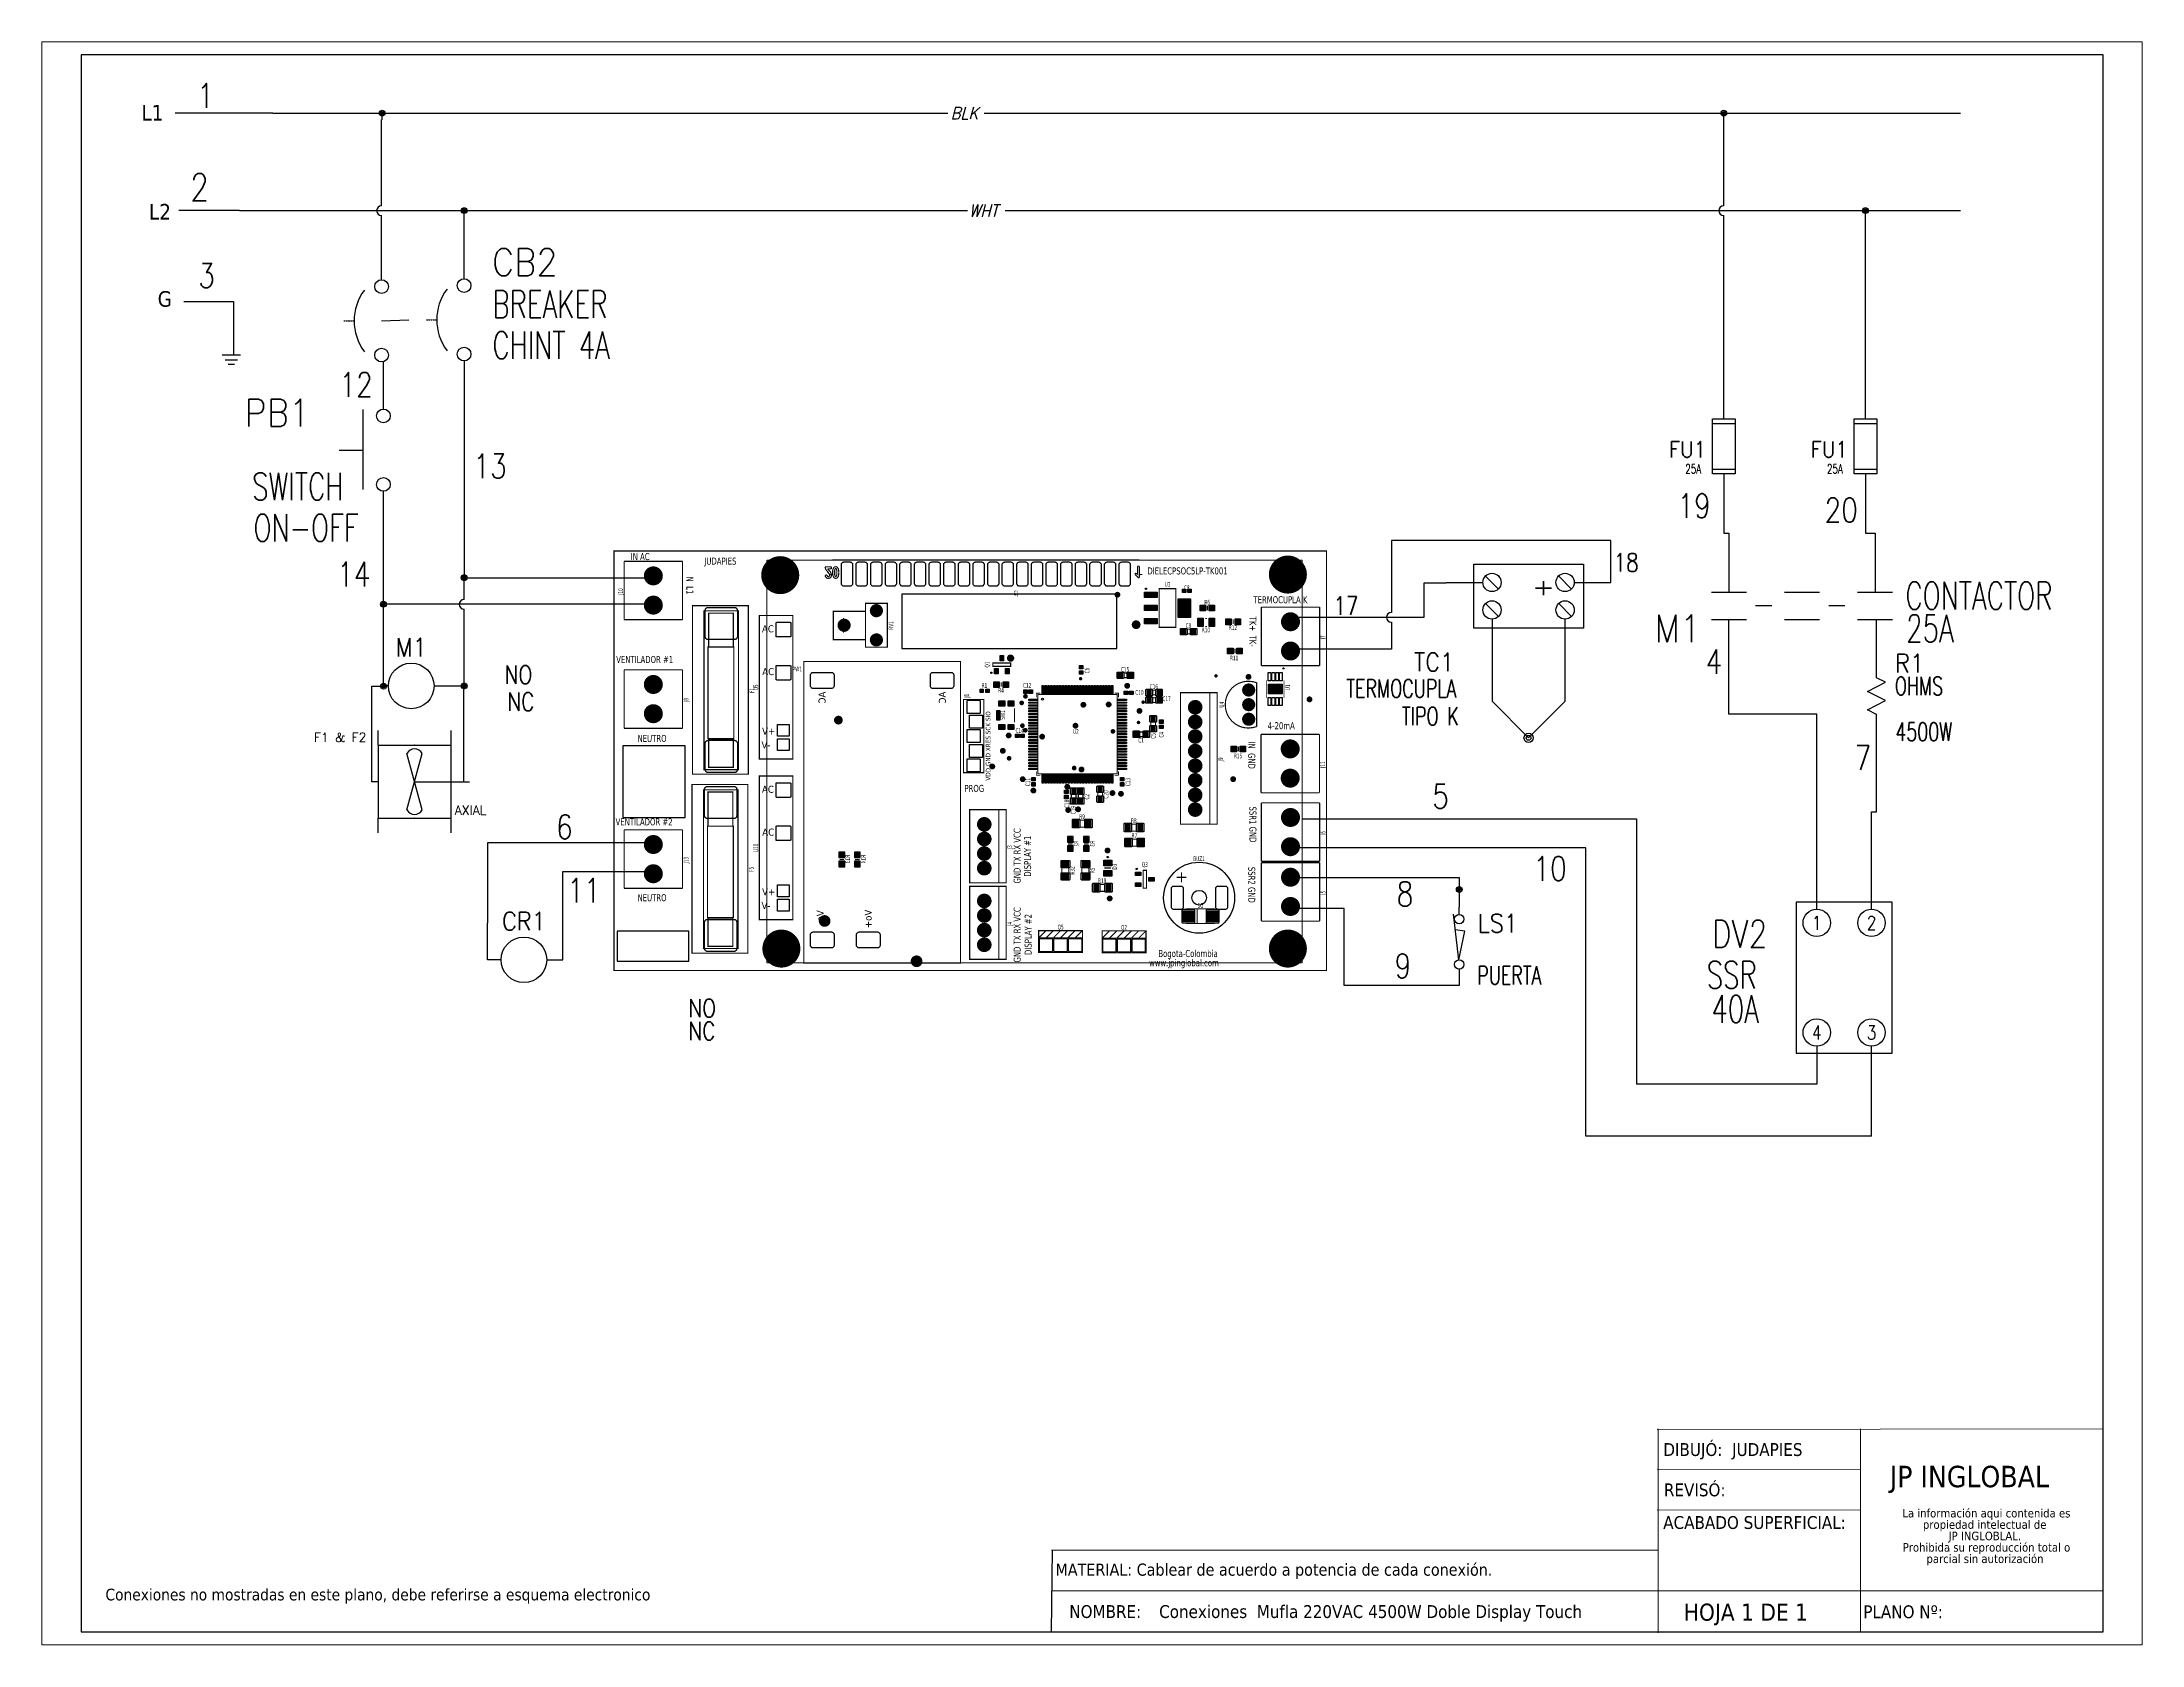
# Paper-space layout 'Layout1' of a CAD drawing. Header units: millimetres. Extents: x 0 to 257, y 0 to 196.
# The model-space entities are those that its viewports show. They can reach past a viewport. Long polylines and large blocks are cut down to what shows.
import ezdxf
from ezdxf.enums import TextEntityAlignment as Align

# ---------------------------------------------------------------- set-up
doc = ezdxf.new("R2010")
doc.units = ezdxf.units.MM
doc.linetypes.add('CENTERX2', pattern=[20.32, 12.7, -2.54, 2.54, -2.54])
doc.linetypes.add('HIDDEN2', pattern=[0.1875, 0.125, -0.0625])
for name, color, linetype in [('BLK_12AWG', 7, 'Continuous'), ('CONTORNO', 179, 'Continuous'), ('DESC', 250, 'Continuous'), ('DESCCHILD', 20, 'Continuous'), ('LINK', 9, 'Continuous'), ('MISC', 7, 'Continuous'), ('SYMS', 7, 'Continuous'), ('TAGS', 250, 'Continuous'), ('TERMS', 250, 'Continuous'), ('WIREFIXED', 7, 'Continuous'), ('WIRES', 7, 'Continuous')]:
    doc.layers.add(name, color=color, linetype=linetype)
doc.layers.add('WIRENO', color=7, linetype='Continuous', true_color=0x000000)
doc.styles.add('SLDTEXTSTYLE0', font='tahoma.ttf')
doc.styles.add('SLDTEXTSTYLE1', font='tahomabd.ttf')
doc.styles.get("Standard").update_dxf_attribs({"font": 'tahoma.ttf'})
doc.styles.add('WD', font='romans.shx')

# ---------------------------------------------------------------- blocks, each defined once
blk = doc.blocks.new('SW_NOTE_2')
at = {"layer": 'CONTORNO', "color": 0, "char_height": 1.0583, "attachment_point": 2, "style": 'SLDTEXTSTYLE0'}
for s, insert in [('La información aqui contenida es ', (10.29, 1.34)), ('propiedad intelectual de', (10.08, -0.07)), ('JP INGLOBLAL.', (10.1, -1.48)), ('Prohibida su reproducción total o ', (10.3, -2.89)), ('parcial sin autorización', (10.12, -4.3))]:
    blk.add_mtext(s, dxfattribs=dict(at, insert=insert))
blk = doc.blocks.new('VGND2')
for p, q in [((0.09375, 0), (-0.09375, 0)), ((-0.0625, -0.046875), (0.0625, -0.046875)), ((-0.03125, -0.09375), (0.03125, -0.09375))]:
    blk.add_line(p, q)
at = {"style": 'WD', "flags": 1}
blk.add_attdef('X2TERM01', (0, 0), '', height=0.01, dxfattribs=at)
blk = doc.blocks.new('HT0_LGENERIC')
at = {"style": 'WD', "oblique": 15, "width": 0.9}
blk.add_attdef('COLOR', text='', height=0.125, dxfattribs=at).set_placement((0, 0), align=Align.MIDDLE_CENTER)
at = {"color": 7, "style": 'WD'}
for tag, p in [('X4_TINY_DOT_DONT_REMOVE', (-0.125, 0)), ('X1_TINY_DOT_DONT_REMOVE', (0.125, 0))]:
    blk.add_attdef(tag, p, '', height=0.0001, dxfattribs=at)
at = {"style": 'WD', "flags": 1}
for tag, p in [('X4TERM01', (-0.125, 0)), ('X1TERM01', (0.125, 0))]:
    blk.add_attdef(tag, p, '', height=0.01, dxfattribs=at)
blk = doc.blocks.new('WD_WNH')
at = {"linetype": 'Continuous', "style": 'WD', "width": 0.8}
blk.add_attdef('WIRENO', text='', height=0.125, dxfattribs=at).set_placement((0, 0.0625), align=Align.CENTER)
at = {"style": 'WD', "flags": 1}
for tag, p in [('W01USER', (0, 0.0781)), ('W02USER', (0, 0.0703)), ('W03USER', (0, 0.0625)), ('W04USER', (0, 0.0547)), ('W05USER', (0, 0.0469)), ('W06USER', (0, 0.0391)), ('W07USER', (0, 0.0312)), ('W08USER', (0, 0.0234)), ('W09USER', (0, 0.0156)), ('W10USER', (0, 0.0078))]:
    blk.add_attdef(tag, text='', height=0.005, dxfattribs=at).set_placement(p, align=Align.CENTER)
blk = doc.blocks.new('VCB1')
at = {"linetype": 'HIDDEN2'}
blk.add_line((-0.1712, 0), (-0.125, 0), dxfattribs=at)
for centre in [(0, 0.1562), (0, -0.1562)]:
    blk.add_circle(centre, 0.0312)
blk.add_arc((0.1094, 0), 0.2344, 143.1301, 216.8699)
at = {"style": 'WD'}
for tag, p, width in [('INST', (0.2188, 0.3883), 0.7), ('LOC', (0.2188, 0.2188), 0.7), ('TAG1', (0.1269, 0.0644), 0.9), ('XREF', (0.1287, -0.09), 0.7), ('DESC1', (0.1287, -0.242), 0.7), ('DESC2', (0.1287, -0.3893), 0.7)]:
    blk.add_attdef(tag, p, '', height=0.125, dxfattribs=dict(at, width=width))
at = {"linetype": 'Continuous', "style": 'WD'}
for tag, height, flags, p in [('TERM01', 0.125, 8, (-0.055, 0.2066)), ('MFG', 0.01, 9, (-0.1421, -0.0881)), ('CAT', 0.01, 9, (-0.1421, -0.0731))]:
    blk.add_attdef(tag, text='', height=height, dxfattribs=dict(at, flags=flags)).set_placement(p, align=Align.RIGHT)
at = {"color": 7, "style": 'WD', "flags": 1}
for tag, p in [('X2TERM01', (0, 0.1875)), ('X8TERM02', (0, -0.1875))]:
    blk.add_attdef(tag, p, '', height=0.0125, dxfattribs=at)
at = {"style": 'WD', "width": 0.7}
blk.add_attdef('RATING1', text='', height=0.125, dxfattribs=at).set_placement((-0.1875, 0.0625), align=Align.RIGHT)
at = {"color": 7, "style": 'WD'}
for tag, p in [('X4LINK', (-0.25, 0)), ('X1LINK', (0, 0))]:
    blk.add_attdef(tag, p, '', height=0.01, dxfattribs=at)
at = {"style": 'WD', "flags": 9}
for tag, p in [('FAMILY', (-0.1421, -0.0365)), ('CONTACT', (-0.1288, -0.1291))]:
    blk.add_attdef(tag, text='', height=0.01, dxfattribs=at).set_placement(p, align=Align.RIGHT)
at = {"linetype": 'Continuous', "style": 'WD', "flags": 9}
blk.add_attdef('ASSYCODE', text='', height=0.01, dxfattribs=at).set_placement((-0.1533, -0.1061), align=Align.CENTER)
at = {"linetype": 'Continuous', "style": 'WD', "flags": 8}
blk.add_attdef('TERM02', text='', height=0.125, dxfattribs=at).set_placement((-0.0407, -0.2134), align=Align.TOP_RIGHT)
blk = doc.blocks.new('WDDOT')
for radius in [0.03, 0.0187, 0.00929]:
    blk.add_circle((0, 0), radius)
blk = doc.blocks.new('VPB11')
for p, q in [((-0.0938, 0.1849), (-0.0938, -0.1801)), ((-0.2022, 0), (-0.0938, 0))]:
    blk.add_line(p, q)
for centre in [(0, 0.1562), (0, -0.1562)]:
    blk.add_circle(centre, 0.0312)
at = {"style": 'WD'}
for tag, p, width in [('INST', (0.1269, 0.3902), 0.7), ('LOC', (0.1269, 0.2206), 0.7), ('TAG1', (0.1269, 0.0644), 0.9), ('XREF', (0.1287, -0.09), 0.7), ('DESC1', (0.1287, -0.242), 0.7), ('DESC2', (0.1287, -0.3982), 0.7)]:
    blk.add_attdef(tag, p, '', height=0.125, dxfattribs=dict(at, width=width))
at = {"linetype": 'Continuous', "style": 'WD'}
for tag, height, flags, p in [('TERM01', 0.125, 8, (-0.055, 0.2223)), ('MFG', 0.01, 9, (-0.1421, -0.0881)), ('CAT', 0.01, 9, (-0.1421, -0.0731))]:
    blk.add_attdef(tag, text='', height=height, dxfattribs=dict(at, flags=flags)).set_placement(p, align=Align.RIGHT)
at = {"color": 7, "style": 'WD', "flags": 1}
for tag, p in [('X2TERM01', (0, 0.1875)), ('X8TERM02', (0, -0.1875))]:
    blk.add_attdef(tag, p, '', height=0.0125, dxfattribs=at)
at = {"color": 7, "style": 'WD'}
for tag, p in [('X4LINK', (-0.2656, 0)), ('X1LINK', (0, 0))]:
    blk.add_attdef(tag, p, '', height=0.01, dxfattribs=at)
at = {"style": 'WD'}
for tag, flags, p in [('CONTACT', 1, (-0.1421, -0.0531)), ('FAMILY', 9, (-0.1421, -0.0365))]:
    blk.add_attdef(tag, text='', height=0.01, dxfattribs=dict(at, flags=flags)).set_placement(p, align=Align.RIGHT)
at = {"linetype": 'Continuous', "style": 'WD', "flags": 9}
blk.add_attdef('ASSYCODE', text='', height=0.01, dxfattribs=at).set_placement((-0.1551, -0.1064), align=Align.CENTER)
at = {"linetype": 'Continuous', "style": 'WD', "flags": 8}
blk.add_attdef('TERM02', text='', height=0.125, dxfattribs=at).set_placement((-0.0407, -0.2291), align=Align.TOP_RIGHT)
blk = doc.blocks.new('VMS21')
at = {"linetype": 'Continuous'}
for p, q in [((-0.08, 0.0625), (0.08, 0.0625)), ((-0.08, -0.0625), (0.08, -0.0625))]:
    blk.add_line(p, q, dxfattribs=at)
at = {"style": 'WD'}
for tag, p, width in [('INST', (0.125, 0.2808), 0.7), ('LOC', (0.125, 0.1113), 0.7), ('TAG2', (0.1269, -0.045), 0.9), ('XREF', (0.1287, -0.1994), 0.7), ('DESC1', (0.1287, -0.3514), 0.7), ('DESC2', (0.1287, -0.5076), 0.7), ('DESC3', (0.1287, -0.6639), 0.7)]:
    blk.add_attdef(tag, p, '', height=0.125, dxfattribs=dict(at, width=width))
at = {"linetype": 'Continuous', "style": 'WD', "width": 0.9, "flags": 8}
blk.add_attdef('TERM01', text='', height=0.125, dxfattribs=at).set_placement((-0.0312, 0.125), align=Align.RIGHT)
at = {"style": 'WD'}
for tag, p, flags in [('FAMILY', (-0.1808, 0.0031), 9), ('CONTACT', (-0.1808, -0.0135), 1)]:
    blk.add_attdef(tag, p, '', height=0.01, dxfattribs=dict(at, flags=flags))
at = {"color": 7, "style": 'WD'}
for tag, p in [('X4LINK', (-0.1406, 0)), ('X1LINK', (0.125, 0))]:
    blk.add_attdef(tag, p, '', height=0.01, dxfattribs=at)
at = {"color": 7, "style": 'WD', "flags": 1}
for tag, p in [('X2TERM01', (0, 0.0625)), ('X8TERM02', (0, -0.0625))]:
    blk.add_attdef(tag, p, '', height=0.0125, dxfattribs=at)
at = {"linetype": 'Continuous', "style": 'WD', "width": 0.9, "flags": 8}
blk.add_attdef('TERM02', text='', height=0.125, dxfattribs=at).set_placement((-0.0312, -0.125), align=Align.TOP_RIGHT)
blk = doc.blocks.new('VFU1')
for p, q in [((-0.078, -0.188), (-0.078, 0.188)), ((-0.078, 0.188), (0.078, 0.188)), ((-0.078, 0.156), (0.078, 0.156)), ((0.078, 0.188), (0.078, -0.188)), ((-0.078, -0.156), (0.078, -0.156)), ((0.078, -0.188), (-0.078, -0.188))]:
    blk.add_line(p, q)
at = {"linetype": 'Continuous', "style": 'WD'}
for tag, height, flags, p in [('TERM01', 0.0625, 8, (-0.055, 0.207)), ('MFG', 0.01, 9, (-0.08, -0.088)), ('CAT', 0.01, 9, (-0.08, -0.073))]:
    blk.add_attdef(tag, text='', height=height, dxfattribs=dict(at, flags=flags)).set_placement(p, align=Align.RIGHT)
at = {"style": 'WD', "width": 0.7}
blk.add_attdef('RATING1', text='', height=0.0938, rotation=90, dxfattribs=at).set_placement((0, 0), align=Align.MIDDLE_CENTER)
at = {"color": 7, "style": 'WD', "flags": 1}
for tag, p in [('X2TERM01', (0, 0.188)), ('X8TERM02', (0, -0.188))]:
    blk.add_attdef(tag, p, '', height=0.0109, dxfattribs=at)
at = {"style": 'WD'}
for tag, p, height, width in [('INST', (0.281, 0.163), 0.0625, 0.7), ('TAG1', (0.158, -0.061), 0.109, 0.9), ('LOC', (0.281, 0.078), 0.0625, 0.7), ('DESC1', (0.281, -0.196), 0.0625, 0.7), ('DESC2', (0.281, -0.29), 0.0625, 0.7), ('DESC3', (0.281, -0.375), 0.0625, 0.7)]:
    blk.add_attdef(tag, p, '', height=height, dxfattribs=dict(at, width=width))
at = {"color": 7, "style": 'WD'}
for tag, p in [('X4LINK', (-0.125, 0)), ('X1LINK', (0.141, 0))]:
    blk.add_attdef(tag, p, '', height=0.01, dxfattribs=at)
at = {"linetype": 'Continuous', "style": 'WD', "flags": 9}
blk.add_attdef('ASSYCODE', text='', height=0.01, dxfattribs=at).set_placement((-0.098, -0.108), align=Align.CENTER)
at = {"style": 'WD', "flags": 9}
blk.add_attdef('FAMILY', text='', height=0.01, dxfattribs=at).set_placement((-0.08, -0.036), align=Align.RIGHT)
at = {"linetype": 'Continuous', "style": 'WD', "flags": 8}
blk.add_attdef('TERM02', text='', height=0.0625, dxfattribs=at).set_placement((-0.041, -0.213), align=Align.TOP_RIGHT)
blk = doc.blocks.new('VDV1TF')
for p, q in [((-0.0938, 0.3438), (-0.0938, -0.3438)), ((0.3438, 0.3438), (-0.0938, 0.3438)), ((0.3438, -0.3438), (0.3438, 0.3438)), ((-0.0938, -0.3438), (0.3438, -0.3438))]:
    blk.add_line(p, q)
for centre in [(0, 0.25), (0.25, 0.25), (0, -0.25), (0.25, -0.25)]:
    blk.add_circle(centre, 0.0625)
at = {"style": 'WD', "width": 0.7}
for tag, p in [('INST', (0.1305, 0.5446)), ('LOC', (0.1305, 0.375)), ('RATING2', (0.125, -0.1562))]:
    blk.add_attdef(tag, text='', height=0.125, dxfattribs=at).set_placement(p, align=Align.CENTER)
at = {"style": 'WD', "flags": 1}
for tag, p in [('X2TERM02', (0, 0.3125)), ('X2TERM04', (0.25, 0.3125)), ('X4TERM02', (-0.0625, 0.25)), ('X1TERM04', (0.3125, 0.25)), ('X4TERM01', (-0.0625, -0.25)), ('X1TERM03', (0.3125, -0.25)), ('X8TERM01', (0, -0.3125)), ('X8TERM03', (0.25, -0.3125))]:
    blk.add_attdef(tag, p, '', height=0.0125, dxfattribs=at)
at = {"linetype": 'Continuous', "style": 'WD', "width": 0.8, "flags": 8}
for tag, p in [('TERM02', (0, 0.25)), ('TERM04', (0.25, 0.25)), ('TERM01', (0, -0.25)), ('TERM03', (0.25, -0.25))]:
    blk.add_attdef(tag, text='', height=0.0625, dxfattribs=at).set_placement(p, align=Align.MIDDLE)
at = {"style": 'WD'}
for tag, p, width in [('TAG1', (0.4219, 0.0774), 0.8), ('DESC1', (0.4219, -0.0789), 0.7), ('DESC2', (0.4219, -0.2351), 0.7), ('XREF', (0.4219, -0.3914), 0.7)]:
    blk.add_attdef(tag, p, '', height=0.125, dxfattribs=dict(at, width=width))
at = {"style": 'WD', "width": 0.7}
blk.add_attdef('RATING1', text='', height=0.125, dxfattribs=at).set_placement((0.125, 0.0625), align=Align.MIDDLE)
at = {"style": 'WD', "flags": 9}
blk.add_attdef('FAMILY', text='', height=0.01, dxfattribs=at).set_placement((0.1197, -0.0802), align=Align.CENTER)
at = {"linetype": 'Continuous', "style": 'WD', "flags": 1}
for tag, p in [('CAT', (0.125, -0.0907)), ('MFG', (0.125, -0.1096))]:
    blk.add_attdef(tag, text='', height=0.01, dxfattribs=at).set_placement(p, align=Align.MIDDLE)
at = {"linetype": 'Continuous', "style": 'WD', "flags": 9}
blk.add_attdef('ASSYCODE', text='', height=0.01, dxfattribs=at).set_placement((0.125, -0.1406), align=Align.CENTER)
blk = doc.blocks.new('VRE1')
for p, q in [((-0.062, 0.031), (0.062, 0.094)), ((0.062, -0.031), (-0.062, 0.031)), ((0.062, 0.094), (0, 0.125)), ((-0.062, -0.094), (0.062, -0.031)), ((0, -0.125), (-0.062, -0.094))]:
    blk.add_line(p, q)
at = {"style": 'WD'}
for tag, p, width in [('INST', (0.219, 0.488), 0.7), ('LOC', (0.219, 0.318), 0.7), ('TAG1', (0.127, 0.162), 0.9), ('RATING1', (0.125, 0.006), 0.7), ('RATING2', (0.125, -0.151), 0.7), ('DESC1', (0.129, -0.307), 0.7), ('DESC2', (0.129, -0.463), 0.7)]:
    blk.add_attdef(tag, p, '', height=0.125, dxfattribs=dict(at, width=width))
at = {"linetype": 'Continuous', "style": 'WD', "flags": 8}
blk.add_attdef('TERM01', text='', height=0.125, dxfattribs=at).set_placement((-0.055, 0.144), align=Align.RIGHT)
at = {"style": 'WD', "flags": 9}
blk.add_attdef('FAMILY', (-0.184, 0.08), '', height=0.01, rotation=90, dxfattribs=at)
at = {"linetype": 'Continuous', "style": 'WD', "flags": 9}
for tag, p in [('CAT', (-0.139, 0.105)), ('MFG', (-0.12, 0.103)), ('ASSYCODE', (-0.094, 0.094))]:
    blk.add_attdef(tag, text='', height=0.01, rotation=90, dxfattribs=at).set_placement(p, align=Align.CENTER)
at = {"color": 7, "style": 'WD', "flags": 1}
for tag, p in [('X2TERM01', (0, 0.125)), ('X8TERM02', (0, -0.125))]:
    blk.add_attdef(tag, p, '', height=0.0125, dxfattribs=at)
at = {"linetype": 'Continuous', "style": 'WD', "flags": 8}
blk.add_attdef('TERM02', text='', height=0.125, dxfattribs=at).set_placement((-0.041, -0.151), align=Align.TOP_RIGHT)
blk = doc.blocks.new('WD_WNV')
at = {"linetype": 'Continuous', "style": 'WD', "width": 0.8}
blk.add_attdef('WIRENO', text='', height=0.125, dxfattribs=at).set_placement((-0.05, 0), align=Align.MIDDLE_RIGHT)
at = {"style": 'WD', "flags": 1}
for tag, p in [('W01USER', (-0.062, 0.094)), ('W02USER', (-0.062, 0.086)), ('W03USER', (-0.062, 0.078)), ('W04USER', (-0.062, 0.07)), ('W05USER', (-0.062, 0.062)), ('W06USER', (-0.062, 0.055)), ('W07USER', (-0.062, 0.047)), ('W08USER', (-0.062, 0.039)), ('W09USER', (-0.062, 0.031)), ('W10USER', (-0.062, 0.023))]:
    blk.add_attdef(tag, text='', height=0.005, dxfattribs=at).set_placement(p, align=Align.CENTER)
blk = doc.blocks.new('RPAD')
blk.add_trace([(-0.5, -0.5), (-0.5, 0.5), (0.5, -0.5), (0.5, 0.5)])
blk = doc.blocks.new('EPAD')
at = {"const_width": 0.5}
blk.add_lwpolyline([(-0.25, 0, 1), (0.25, 0, 1)], format="xyb", close=True, dxfattribs=at)
blk = doc.blocks.new('PSOCB')
for points, const_width in [([(129.846, 111.181), (134.72, 111.181), (134.72, 114.051), (129.846, 114.051), (129.846, 111.181)], 0.00787), ([(129.846, 111.181), (134.72, 111.181), (134.72, 114.051), (129.846, 114.051), (129.846, 111.181)], 0.00787), ([(129.846, 111.181), (134.72, 111.181), (134.72, 114.051), (129.846, 114.051), (129.846, 111.181)], 0.00787), ([(129.915, 113.981), (130.315, 113.981)], 0.00787), ([(129.915, 113.581), (129.915, 113.981)], 0.00787), ([(129.915, 113.981), (130.315, 113.981)], 0.00787), ([(129.915, 113.581), (129.915, 113.981)], 0.00787), ([(129.915, 113.981), (130.315, 113.981)], 0.00787), ([(129.915, 113.581), (129.915, 113.981)], 0.00787), ([(130.315, 113.581), (130.315, 113.981)], 0.00787), ([(130.315, 113.581), (130.315, 113.981)], 0.00787), ([(130.315, 113.581), (130.315, 113.981)], 0.00787), ([(130.892, 111.233), (130.892, 113.989)], 0.00787), ([(130.892, 113.989), (131.404, 113.989)], 0.00787), ([(130.892, 111.233), (130.892, 113.989)], 0.00787), ([(130.892, 113.989), (131.404, 113.989)], 0.00787), ([(130.892, 111.233), (130.892, 113.989)], 0.00787), ([(130.892, 113.989), (131.404, 113.989)], 0.00787), ([(131.289, 113.943), (131.292, 113.933), (131.296, 113.924), (131.301, 113.916), (131.308, 113.909)], 0.00787), ([(131.333, 113.943), (131.289, 113.943)], 0.00787), ([(131.289, 113.943), (131.292, 113.933), (131.296, 113.924), (131.301, 113.916), (131.308, 113.909)], 0.00787), ([(131.333, 113.943), (131.289, 113.943)], 0.00787), ([(131.289, 113.943), (131.292, 113.933), (131.296, 113.924), (131.301, 113.916), (131.308, 113.909)], 0.00787), ([(131.333, 113.943), (131.289, 113.943)], 0.00787), ([(131.308, 113.929), (131.333, 113.929)], 0.00787), ([(131.308, 113.929), (131.313, 113.922), (131.319, 113.916)], 0.00787), ([(131.308, 113.929), (131.333, 113.929)], 0.00787), ([(131.308, 113.929), (131.313, 113.922), (131.319, 113.916)], 0.00787), ([(131.308, 113.929), (131.333, 113.929)], 0.00787), ([(131.308, 113.929), (131.313, 113.922), (131.319, 113.916)], 0.00787), ([(131.333, 113.929), (131.333, 113.943)], 0.00787), ([(131.333, 113.929), (131.333, 113.943)], 0.00787), ([(131.333, 113.929), (131.333, 113.943)], 0.00787), ([(133.44, 113.99), (131.34, 113.99)], 0.00787), ([(133.44, 113.99), (131.34, 113.99)], 0.00787), ([(133.44, 113.99), (131.34, 113.99)], 0.00787), ([(131.363, 113.944), (131.356, 113.943), (131.351, 113.939), (131.347, 113.934), (131.345, 113.929), (131.342, 113.916), (131.342, 113.904)], 0.00787), ([(131.363, 113.944), (131.356, 113.943), (131.351, 113.939), (131.347, 113.934), (131.345, 113.929), (131.342, 113.916), (131.342, 113.904)], 0.00787), ([(131.363, 113.944), (131.356, 113.943), (131.351, 113.939), (131.347, 113.934), (131.345, 113.929), (131.342, 113.916), (131.342, 113.904)], 0.00787), ([(131.355, 113.904), (131.356, 113.919), (131.357, 113.927), (131.359, 113.93), (131.361, 113.931), (131.363, 113.931)], 0.00787), ([(131.355, 113.904), (131.356, 113.919), (131.357, 113.927), (131.359, 113.93), (131.361, 113.931), (131.363, 113.931)], 0.00787), ([(131.355, 113.904), (131.356, 113.919), (131.357, 113.927), (131.359, 113.93), (131.361, 113.931), (131.363, 113.931)], 0.00787), ([(131.384, 113.904), (131.383, 113.916), (131.381, 113.929), (131.374, 113.939), (131.369, 113.943), (131.363, 113.944)], 0.00787), ([(131.384, 113.904), (131.383, 113.916), (131.381, 113.929), (131.374, 113.939), (131.369, 113.943), (131.363, 113.944)], 0.00787), ([(131.384, 113.904), (131.383, 113.916), (131.381, 113.929), (131.374, 113.939), (131.369, 113.943), (131.363, 113.944)], 0.00787), ([(131.363, 113.931), (131.364, 113.931), (131.366, 113.93), (131.368, 113.927), (131.37, 113.919), (131.37, 113.904)], 0.00787), ([(131.363, 113.931), (131.364, 113.931), (131.366, 113.93), (131.368, 113.927), (131.37, 113.919), (131.37, 113.904)], 0.00787), ([(131.363, 113.931), (131.364, 113.931), (131.366, 113.93), (131.368, 113.927), (131.37, 113.919), (131.37, 113.904)], 0.00787), ([(133.383, 113.989), (134.554, 113.989)], 0.00787), ([(133.383, 113.989), (134.554, 113.989)], 0.00787), ([(133.383, 113.989), (134.554, 113.989)], 0.00787), ([(133.427, 113.947), (133.427, 113.89)], 0.00787), ([(133.44, 113.947), (133.427, 113.947)], 0.00787), ([(133.427, 113.947), (133.427, 113.89)], 0.00787), ([(133.44, 113.947), (133.427, 113.947)], 0.00787), ([(133.427, 113.947), (133.427, 113.89)], 0.00787), ([(133.44, 113.947), (133.427, 113.947)], 0.00787), ([(133.44, 113.868), (133.44, 113.947)], 0.00787), ([(133.44, 113.868), (133.44, 113.947)], 0.00787), ([(133.44, 113.868), (133.44, 113.947)], 0.00787), ([(134.554, 113.989), (134.554, 111.233)], 0.00787), ([(134.554, 113.989), (134.554, 111.233)], 0.00787), ([(134.554, 113.989), (134.554, 111.233)], 0.00787), ([(131.303, 113.887), (131.29, 113.885)], 0.00787), ([(131.303, 113.887), (131.29, 113.885)], 0.00787), ([(131.303, 113.887), (131.29, 113.885)], 0.00787), ([(131.29, 113.885), (131.292, 113.877), (131.297, 113.87), (131.303, 113.865), (131.312, 113.864)], 0.00787), ([(131.29, 113.885), (131.29, 113.885)], 0.00787), ([(131.29, 113.885), (131.292, 113.877), (131.297, 113.87), (131.303, 113.865), (131.312, 113.864)], 0.00787), ([(131.29, 113.885), (131.29, 113.885)], 0.00787), ([(131.29, 113.885), (131.292, 113.877), (131.297, 113.87), (131.303, 113.865), (131.312, 113.864)], 0.00787), ([(131.29, 113.885), (131.29, 113.885)], 0.00787), ([(131.312, 113.876), (131.308, 113.877), (131.305, 113.88), (131.303, 113.887)], 0.00787), ([(131.312, 113.876), (131.308, 113.877), (131.305, 113.88), (131.303, 113.887)], 0.00787), ([(131.312, 113.876), (131.308, 113.877), (131.305, 113.88), (131.303, 113.887)], 0.00787), ([(131.306, 113.906), (131.318, 113.896)], 0.00787), ([(131.306, 113.906), (131.318, 113.896)], 0.00787), ([(131.306, 113.906), (131.318, 113.896)], 0.00787), ([(131.308, 113.909), (131.314, 113.902)], 0.00787), ([(131.308, 113.909), (131.314, 113.902)], 0.00787), ([(131.308, 113.909), (131.314, 113.902)], 0.00787), ([(131.321, 113.885), (131.319, 113.879), (131.312, 113.876)], 0.00787), ([(131.321, 113.885), (131.319, 113.879), (131.312, 113.876)], 0.00787), ([(131.321, 113.885), (131.319, 113.879), (131.312, 113.876)], 0.00787), ([(131.312, 113.864), (131.312, 113.864)], 0.00787), ([(131.312, 113.864), (131.312, 113.864)], 0.00787), ([(131.312, 113.864), (131.312, 113.864)], 0.00787), ([(131.333, 113.884), (131.332, 113.876), (131.328, 113.87), (131.321, 113.865), (131.313, 113.864)], 0.00787), ([(131.333, 113.884), (131.332, 113.876), (131.328, 113.87), (131.321, 113.865), (131.313, 113.864)], 0.00787), ([(131.333, 113.884), (131.332, 113.876), (131.328, 113.87), (131.321, 113.865), (131.313, 113.864)], 0.00787), ([(131.312, 113.864), (131.313, 113.864)], 0.00787), ([(131.312, 113.864), (131.313, 113.864)], 0.00787), ([(131.312, 113.864), (131.313, 113.864)], 0.00787), ([(131.318, 113.896), (131.321, 113.891), (131.321, 113.887)], 0.00787), ([(131.318, 113.896), (131.321, 113.891), (131.321, 113.887)], 0.00787), ([(131.318, 113.896), (131.321, 113.891), (131.321, 113.887)], 0.00787), ([(131.333, 113.886), (131.332, 113.895), (131.329, 113.903), (131.325, 113.91), (131.319, 113.916)], 0.00787), ([(131.333, 113.886), (131.332, 113.895), (131.329, 113.903), (131.325, 113.91), (131.319, 113.916)], 0.00787), ([(131.333, 113.886), (131.332, 113.895), (131.329, 113.903), (131.325, 113.91), (131.319, 113.916)], 0.00787), ([(131.321, 113.885), (131.321, 113.887)], 0.00787), ([(131.321, 113.885), (131.321, 113.887)], 0.00787), ([(131.321, 113.885), (131.321, 113.887)], 0.00787), ([(131.345, 113.891), (131.325, 113.891)], 0.00787), ([(131.345, 113.891), (131.325, 113.891)], 0.00787), ([(131.345, 113.891), (131.325, 113.891)], 0.00787), ([(131.333, 113.884), (131.333, 113.886)], 0.00787), ([(131.333, 113.884), (131.333, 113.886)], 0.00787), ([(131.333, 113.884), (131.333, 113.886)], 0.00787), ([(131.342, 113.904), (131.342, 113.891), (131.345, 113.879), (131.351, 113.868), (131.356, 113.865), (131.363, 113.864)], 0.00787), ([(131.342, 113.904), (131.342, 113.891), (131.345, 113.879), (131.351, 113.868), (131.356, 113.865), (131.363, 113.864)], 0.00787), ([(131.342, 113.904), (131.342, 113.891), (131.345, 113.879), (131.351, 113.868), (131.356, 113.865), (131.363, 113.864)], 0.00787), ([(131.363, 113.876), (131.361, 113.877), (131.359, 113.878), (131.357, 113.881), (131.356, 113.888), (131.355, 113.904)], 0.00787), ([(131.363, 113.876), (131.361, 113.877), (131.359, 113.878), (131.357, 113.881), (131.356, 113.888), (131.355, 113.904)], 0.00787), ([(131.363, 113.876), (131.361, 113.877), (131.359, 113.878), (131.357, 113.881), (131.356, 113.888), (131.355, 113.904)], 0.00787), ([(131.363, 113.864), (131.369, 113.865), (131.374, 113.868), (131.381, 113.879), (131.383, 113.891), (131.384, 113.904)], 0.00787), ([(131.37, 113.904), (131.37, 113.888), (131.368, 113.881), (131.366, 113.878), (131.364, 113.877), (131.363, 113.876)], 0.00787), ([(131.363, 113.864), (131.369, 113.865), (131.374, 113.868), (131.381, 113.879), (131.383, 113.891), (131.384, 113.904)], 0.00787), ([(131.37, 113.904), (131.37, 113.888), (131.368, 113.881), (131.366, 113.878), (131.364, 113.877), (131.363, 113.876)], 0.00787), ([(131.363, 113.864), (131.369, 113.865), (131.374, 113.868), (131.381, 113.879), (131.383, 113.891), (131.384, 113.904)], 0.00787), ([(131.37, 113.904), (131.37, 113.888), (131.368, 113.881), (131.366, 113.878), (131.364, 113.877), (131.363, 113.876)], 0.00787), ([(133.411, 113.901), (133.411, 113.888)], 0.00787), ([(133.427, 113.89), (133.419, 113.897), (133.411, 113.901)], 0.00787), ([(133.411, 113.901), (133.411, 113.888)], 0.00787), ([(133.427, 113.89), (133.419, 113.897), (133.411, 113.901)], 0.00787), ([(133.411, 113.901), (133.411, 113.888)], 0.00787), ([(133.427, 113.89), (133.419, 113.897), (133.411, 113.901)], 0.00787), ([(133.411, 113.888), (133.424, 113.879), (133.43, 113.868)], 0.00787), ([(133.411, 113.888), (133.424, 113.879), (133.43, 113.868)], 0.00787), ([(133.411, 113.888), (133.424, 113.879), (133.43, 113.868)], 0.00787), ([(133.43, 113.868), (133.44, 113.868)], 0.00787), ([(133.43, 113.868), (133.44, 113.868)], 0.00787), ([(133.43, 113.868), (133.44, 113.868)], 0.00787), ([(133.442, 113.891), (133.461, 113.891)], 0.00787), ([(133.442, 113.891), (133.461, 113.891)], 0.00787), ([(133.442, 113.891), (133.461, 113.891)], 0.00787), ([(133.576, 113.529), (133.69, 113.529), (133.69, 113.793), (133.576, 113.793), (133.576, 113.529)], 0.00787), ([(133.576, 113.529), (133.69, 113.529), (133.69, 113.793), (133.576, 113.793), (133.576, 113.529)], 0.00787), ([(133.576, 113.529), (133.69, 113.529), (133.69, 113.793), (133.576, 113.793), (133.576, 113.529)], 0.00787), ([(130.383, 112.524), (130.765, 112.524), (130.765, 113.677), (130.383, 113.677), (130.383, 112.524)], 0.00787), ([(130.383, 112.524), (130.765, 112.524), (130.765, 113.677), (130.383, 113.677), (130.383, 112.524)], 0.00787), ([(130.383, 112.524), (130.765, 112.524), (130.765, 113.677), (130.383, 113.677), (130.383, 112.524)], 0.00787), ([(130.462, 112.555), (130.698, 112.555), (130.698, 113.642), (130.462, 113.642), (130.462, 112.555)], 0.00787), ([(130.462, 112.555), (130.698, 112.555), (130.698, 113.642), (130.462, 113.642), (130.462, 112.555)], 0.00787), ([(130.462, 112.555), (130.698, 112.555), (130.698, 113.642), (130.462, 113.642), (130.462, 112.555)], 0.00787), ([(131.346, 113.445), (131.566, 113.445), (131.566, 113.638), (131.346, 113.638), (131.346, 113.445)], 0.00787), ([(131.346, 113.445), (131.566, 113.445), (131.566, 113.638), (131.346, 113.638), (131.346, 113.445)], 0.00787), ([(131.346, 113.445), (131.566, 113.445), (131.566, 113.638), (131.346, 113.638), (131.346, 113.445)], 0.00787), ([(131.566, 113.393), (131.716, 113.393), (131.716, 113.693), (131.566, 113.693), (131.566, 113.393)], 0.00787), ([(131.566, 113.393), (131.716, 113.393), (131.716, 113.693), (131.566, 113.693), (131.566, 113.393)], 0.00787), ([(131.566, 113.393), (131.716, 113.393), (131.716, 113.693), (131.566, 113.693), (131.566, 113.393)], 0.00787), ([(133.905, 113.677), (133.905, 113.646)], 0.00787), ([(133.905, 113.677), (133.905, 113.646)], 0.00787), ([(133.905, 113.677), (133.905, 113.646)], 0.00787), ([(134.674, 113.667), (134.274, 113.667)], 0.00787), ([(134.274, 113.667), (134.274, 113.267)], 0.00787), ([(134.674, 113.667), (134.274, 113.667)], 0.00787), ([(134.274, 113.667), (134.274, 113.267)], 0.00787), ([(134.674, 113.667), (134.274, 113.667)], 0.00787), ([(134.274, 113.667), (134.274, 113.267)], 0.00787), ([(134.674, 113.667), (134.674, 113.267)], 0.00787), ([(134.674, 113.667), (134.674, 113.267)], 0.00787), ([(134.674, 113.667), (134.674, 113.267)], 0.00787), ([(129.915, 113.581), (130.315, 113.581)], 0.00787), ([(129.915, 113.581), (130.315, 113.581)], 0.00787), ([(129.915, 113.581), (130.315, 113.581)], 0.00787), ([(130.493, 113.394), (130.662, 113.394), (130.662, 113.626), (130.493, 113.626), (130.493, 113.394)], 0.00787), ([(130.493, 113.394), (130.662, 113.394), (130.662, 113.626), (130.493, 113.626), (130.493, 113.394)], 0.00787), ([(130.493, 113.394), (130.662, 113.394), (130.662, 113.626), (130.493, 113.626), (130.493, 113.394)], 0.00787), ([(130.84, 112.628), (131.069, 112.628), (131.069, 113.61), (130.84, 113.61), (130.84, 112.628)], 0.00787), ([(130.84, 112.628), (131.069, 112.628), (131.069, 113.61), (130.84, 113.61), (130.84, 112.628)], 0.00787), ([(130.84, 112.628), (131.069, 112.628), (131.069, 113.61), (130.84, 113.61), (130.84, 112.628)], 0.00787), ([(131.416, 113.493), (131.416, 113.593)], 0.00787), ([(131.416, 113.493), (131.416, 113.593)], 0.00787), ([(131.416, 113.493), (131.416, 113.593)], 0.00787), ([(133.768, 113.516), (133.786, 113.516)], 0.00787), ([(133.768, 113.516), (133.786, 113.516)], 0.00787), ([(133.768, 113.516), (133.786, 113.516)], 0.00787), ([(133.903, 113.59), (133.891, 113.59)], 0.00787), ([(133.903, 113.59), (133.891, 113.59)], 0.00787), ([(133.903, 113.59), (133.891, 113.59)], 0.00787), ([(133.903, 113.535), (133.891, 113.535)], 0.00787), ([(133.903, 113.535), (133.891, 113.535)], 0.00787), ([(133.903, 113.535), (133.891, 113.535)], 0.00787), ([(134.082, 113.551), (134.082, 113.583)], 0.00787), ([(134.082, 113.551), (134.082, 113.583)], 0.00787), ([(134.082, 113.551), (134.082, 113.583)], 0.00787), ([(130.489, 112.768), (130.666, 112.768), (130.666, 113.394), (130.489, 113.394), (130.489, 112.768)], 0.00787), ([(130.489, 112.768), (130.666, 112.768), (130.666, 113.394), (130.489, 113.394), (130.489, 112.768)], 0.00787), ([(130.489, 112.768), (130.666, 112.768), (130.666, 113.394), (130.489, 113.394), (130.489, 112.768)], 0.00787), ([(133.768, 113.484), (133.786, 113.484)], 0.00787), ([(133.768, 113.484), (133.786, 113.484)], 0.00787), ([(133.768, 113.484), (133.786, 113.484)], 0.00787), ([(134.094, 113.35), (134.094, 113.382)], 0.00787), ([(134.094, 113.35), (134.094, 113.382)], 0.00787), ([(134.094, 113.35), (134.094, 113.382)], 0.00787), ([(130.315, 113.238), (129.915, 113.238)], 0.00787), ([(129.915, 113.238), (129.915, 112.838)], 0.00787), ([(130.315, 113.238), (129.915, 113.238)], 0.00787), ([(129.915, 113.238), (129.915, 112.838)], 0.00787), ([(130.315, 113.238), (129.915, 113.238)], 0.00787), ([(129.915, 113.238), (129.915, 112.838)], 0.00787), ([(130.315, 113.238), (130.315, 112.838)], 0.00787), ([(130.315, 113.238), (130.315, 112.838)], 0.00787), ([(130.315, 113.238), (130.315, 112.838)], 0.00787), ([(131.145, 111.232), (132.216, 111.232), (132.216, 113.295), (131.145, 113.295), (131.145, 111.232)], 0.00787), ([(131.145, 111.232), (132.216, 111.232), (132.216, 113.295), (131.145, 113.295), (131.145, 111.232)], 0.00787), ([(131.145, 111.232), (132.216, 111.232), (132.216, 113.295), (131.145, 113.295), (131.145, 111.232)], 0.00787), ([(132.56, 113.262), (132.56, 113.285), (132.438, 113.285), (132.438, 113.262), (132.56, 113.262)], 0.00787), ([(132.56, 113.262), (132.56, 113.285), (132.438, 113.285), (132.438, 113.262), (132.56, 113.262)], 0.00787), ([(132.56, 113.262), (132.56, 113.285), (132.438, 113.285), (132.438, 113.262), (132.56, 113.262)], 0.00787), ([(133.335, 113.217), (133.353, 113.217)], 0.00787), ([(133.335, 113.217), (133.353, 113.217)], 0.00787), ([(133.335, 113.217), (133.353, 113.217)], 0.00787), ([(134.674, 113.267), (134.274, 113.267)], 0.00787), ([(134.674, 113.267), (134.274, 113.267)], 0.00787), ([(134.674, 113.267), (134.274, 113.267)], 0.00787), ([(132.495, 113.122), (132.495, 113.153)], 0.00787), ([(132.495, 113.122), (132.495, 113.153)], 0.00787), ([(132.495, 113.122), (132.495, 113.153)], 0.00787), ([(132.763, 113.079), (132.735, 113.079)], 0.006), ([(132.735, 113.079), (132.735, 113.051)], 0.006), ([(132.763, 113.079), (132.735, 113.079)], 0.006), ([(132.735, 113.079), (132.735, 113.051)], 0.006), ([(132.763, 113.079), (132.735, 113.079)], 0.006), ([(132.735, 113.079), (132.735, 113.051)], 0.006), ([(132.745, 113.069), (132.745, 112.526), (133.288, 112.526), (133.288, 113.069), (132.745, 113.069)], 0.006), ([(132.745, 113.069), (132.745, 112.526), (133.288, 112.526), (133.288, 113.069), (132.745, 113.069)], 0.006), ([(132.745, 113.069), (132.745, 112.526), (133.288, 112.526), (133.288, 113.069), (132.745, 113.069)], 0.006), ([(133.298, 113.079), (133.271, 113.079)], 0.006), ([(133.298, 113.079), (133.271, 113.079)], 0.006), ([(133.298, 113.079), (133.271, 113.079)], 0.006), ([(133.298, 113.051), (133.298, 113.079)], 0.006), ([(133.298, 113.051), (133.298, 113.079)], 0.006), ([(133.298, 113.051), (133.298, 113.079)], 0.006), ([(133.335, 113.185), (133.353, 113.185)], 0.00787), ([(133.335, 113.185), (133.353, 113.185)], 0.00787), ([(133.335, 113.185), (133.353, 113.185)], 0.00787), ([(133.532, 113.099), (133.55, 113.099)], 0.00787), ([(133.532, 113.099), (133.55, 113.099)], 0.00787), ([(133.532, 113.099), (133.55, 113.099)], 0.00787), ([(133.532, 113.067), (133.55, 113.067)], 0.00787), ([(133.532, 113.067), (133.55, 113.067)], 0.00787), ([(133.532, 113.067), (133.55, 113.067)], 0.00787), ([(133.722, 112.182), (133.972, 112.182), (133.972, 113.082), (133.722, 113.082), (133.722, 112.182)], 0.00787), ([(133.722, 112.182), (133.972, 112.182), (133.972, 113.082), (133.722, 113.082), (133.722, 112.182)], 0.00787), ([(133.722, 112.182), (133.972, 112.182), (133.972, 113.082), (133.722, 113.082), (133.722, 112.182)], 0.00787), ([(133.922, 113.082), (133.922, 112.182)], 0.00787), ([(133.922, 113.082), (133.922, 112.182)], 0.00787), ([(133.922, 113.082), (133.922, 112.182)], 0.00787), ([(134.188, 113.16), (134.171, 113.159), (134.155, 113.157), (134.14, 113.153), (134.125, 113.148), (134.111, 113.141), (134.098, 113.133), (134.074, 113.114), (134.055, 113.09), (134.047, 113.077), (134.04, 113.063), (134.035, 113.048), (134.031, 113.033), (134.029, 113.017), (134.028, 113)], 0.00787), ([(134.188, 113.16), (134.171, 113.159), (134.155, 113.157), (134.14, 113.153), (134.125, 113.148), (134.111, 113.141), (134.098, 113.133), (134.074, 113.114), (134.055, 113.09), (134.047, 113.077), (134.04, 113.063), (134.035, 113.048), (134.031, 113.033), (134.029, 113.017), (134.028, 113)], 0.00787), ([(134.188, 113.16), (134.171, 113.159), (134.155, 113.157), (134.14, 113.153), (134.125, 113.148), (134.111, 113.141), (134.098, 113.133), (134.074, 113.114), (134.055, 113.09), (134.047, 113.077), (134.04, 113.063), (134.035, 113.048), (134.031, 113.033), (134.029, 113.017), (134.028, 113)], 0.00787), ([(134.188, 113.16), (134.217, 113.157), (134.243, 113.15)], 0.00787), ([(134.188, 113.16), (134.217, 113.157), (134.243, 113.15)], 0.00787), ([(134.188, 113.16), (134.217, 113.157), (134.243, 113.15)], 0.00787), ([(134.243, 112.85), (134.243, 113.15)], 0.00787), ([(134.243, 112.85), (134.243, 113.15)], 0.00787), ([(134.243, 112.85), (134.243, 113.15)], 0.00787), ([(134.309, 113.166), (134.309, 113.046)], 0.005), ([(134.309, 113.166), (134.309, 113.046)], 0.005), ([(134.309, 113.166), (134.309, 113.046)], 0.005), ([(134.34, 113.085), (134.399, 113.085), (134.399, 113.127), (134.34, 113.127), (134.34, 113.085)], 0.001), ([(134.34, 113.085), (134.399, 113.085), (134.399, 113.127), (134.34, 113.127), (134.34, 113.085)], 0.001), ([(134.34, 113.085), (134.399, 113.085), (134.399, 113.127), (134.34, 113.127), (134.34, 113.085)], 0.001), ([(134.429, 113.166), (134.429, 113.046)], 0.005), ([(134.429, 113.166), (134.429, 113.046)], 0.005), ([(134.429, 113.166), (134.429, 113.046)], 0.005), ([(132.237, 112.535), (132.376, 112.535), (132.376, 113.035), (132.237, 113.035), (132.237, 112.535)], 0.00787), ([(132.237, 112.535), (132.376, 112.535), (132.376, 113.035), (132.237, 113.035), (132.237, 112.535)], 0.00787), ([(132.237, 112.535), (132.376, 112.535), (132.376, 113.035), (132.237, 113.035), (132.237, 112.535)], 0.00787), ([(132.586, 112.88), (132.586, 112.974)], 0.00787), ([(132.586, 112.88), (132.586, 112.974)], 0.00787), ([(132.586, 112.88), (132.586, 112.974)], 0.00787), ([(133.532, 113.047), (133.55, 113.047)], 0.00787), ([(133.532, 113.047), (133.55, 113.047)], 0.00787), ([(133.532, 113.047), (133.55, 113.047)], 0.00787), ([(133.532, 113.015), (133.55, 113.015)], 0.00787), ([(133.532, 113.015), (133.55, 113.015)], 0.00787), ([(133.532, 113.015), (133.55, 113.015)], 0.00787), ([(134.188, 112.84), (134.171, 112.841), (134.155, 112.843), (134.14, 112.847), (134.125, 112.852), (134.111, 112.859), (134.098, 112.867), (134.074, 112.886), (134.055, 112.91), (134.047, 112.923), (134.04, 112.937), (134.035, 112.952), (134.031, 112.967), (134.029, 112.983), (134.028, 113)], 0.00787), ([(134.188, 112.84), (134.171, 112.841), (134.155, 112.843), (134.14, 112.847), (134.125, 112.852), (134.111, 112.859), (134.098, 112.867), (134.074, 112.886), (134.055, 112.91), (134.047, 112.923), (134.04, 112.937), (134.035, 112.952), (134.031, 112.967), (134.029, 112.983), (134.028, 113)], 0.00787), ([(134.188, 112.84), (134.171, 112.841), (134.155, 112.843), (134.14, 112.847), (134.125, 112.852), (134.111, 112.859), (134.098, 112.867), (134.074, 112.886), (134.055, 112.91), (134.047, 112.923), (134.04, 112.937), (134.035, 112.952), (134.031, 112.967), (134.029, 112.983), (134.028, 113)], 0.00787), ([(130.315, 112.838), (129.915, 112.838)], 0.00787), ([(130.315, 112.838), (129.915, 112.838)], 0.00787), ([(130.315, 112.838), (129.915, 112.838)], 0.00787), ([(133.462, 112.813), (133.444, 112.813)], 0.00787), ([(133.462, 112.813), (133.444, 112.813)], 0.00787), ([(133.462, 112.813), (133.444, 112.813)], 0.00787), ([(133.462, 112.781), (133.444, 112.781)], 0.00787), ([(133.462, 112.781), (133.444, 112.781)], 0.00787), ([(133.462, 112.781), (133.444, 112.781)], 0.00787), ([(133.519, 112.878), (133.519, 112.86)], 0.00787), ([(133.519, 112.878), (133.519, 112.86)], 0.00787), ([(133.519, 112.878), (133.519, 112.86)], 0.00787), ([(133.551, 112.878), (133.551, 112.86)], 0.00787), ([(133.551, 112.878), (133.551, 112.86)], 0.00787), ([(133.551, 112.878), (133.551, 112.86)], 0.00787), ([(134.188, 112.84), (134.217, 112.843), (134.243, 112.85)], 0.00787), ([(134.188, 112.84), (134.217, 112.843), (134.243, 112.85)], 0.00787), ([(134.188, 112.84), (134.217, 112.843), (134.243, 112.85)], 0.00787), ([(134.672, 112.797), (134.272, 112.797)], 0.00787), ([(134.272, 112.797), (134.272, 112.397)], 0.00787), ([(134.672, 112.797), (134.272, 112.797)], 0.00787), ([(134.272, 112.797), (134.272, 112.397)], 0.00787), ([(134.672, 112.797), (134.272, 112.797)], 0.00787), ([(134.272, 112.797), (134.272, 112.397)], 0.00787), ([(134.672, 112.797), (134.672, 112.397)], 0.00787), ([(134.672, 112.797), (134.672, 112.397)], 0.00787), ([(134.672, 112.797), (134.672, 112.397)], 0.00787), ([(130.493, 112.571), (130.662, 112.571), (130.662, 112.764), (130.493, 112.764), (130.493, 112.571)], 0.00787), ([(130.493, 112.571), (130.662, 112.571), (130.662, 112.764), (130.493, 112.764), (130.493, 112.571)], 0.00787), ([(130.493, 112.571), (130.662, 112.571), (130.662, 112.764), (130.493, 112.764), (130.493, 112.571)], 0.00787), ([(134.117, 112.681), (134.117, 112.713)], 0.00787), ([(134.117, 112.681), (134.117, 112.713)], 0.00787), ([(134.117, 112.681), (134.117, 112.713)], 0.00787), ([(130.84, 111.529), (131.069, 111.529), (131.069, 112.512), (130.84, 112.512), (130.84, 111.529)], 0.00787), ([(130.84, 111.529), (131.069, 111.529), (131.069, 112.512), (130.84, 112.512), (130.84, 111.529)], 0.00787), ([(130.84, 111.529), (131.069, 111.529), (131.069, 112.512), (130.84, 112.512), (130.84, 111.529)], 0.00787), ([(132.735, 112.543), (132.735, 112.516)], 0.006), ([(132.735, 112.543), (132.735, 112.516)], 0.006), ([(132.735, 112.543), (132.735, 112.516)], 0.006), ([(132.735, 112.516), (132.763, 112.516)], 0.006), ([(132.735, 112.516), (132.763, 112.516)], 0.006), ([(132.735, 112.516), (132.763, 112.516)], 0.006), ([(133.271, 112.516), (133.298, 112.516)], 0.006), ([(133.271, 112.516), (133.298, 112.516)], 0.006), ([(133.271, 112.516), (133.298, 112.516)], 0.006), ([(133.298, 112.516), (133.298, 112.543)], 0.006), ([(133.298, 112.516), (133.298, 112.543)], 0.006), ([(133.298, 112.516), (133.298, 112.543)], 0.006), ([(130.379, 111.299), (130.761, 111.299), (130.761, 112.453), (130.379, 112.453), (130.379, 111.299)], 0.00787), ([(130.379, 111.299), (130.761, 111.299), (130.761, 112.453), (130.379, 112.453), (130.379, 111.299)], 0.00787), ([(130.379, 111.299), (130.761, 111.299), (130.761, 112.453), (130.379, 112.453), (130.379, 111.299)], 0.00787), ([(130.458, 111.331), (130.694, 111.331), (130.694, 112.417), (130.458, 112.417), (130.458, 111.331)], 0.00787), ([(130.458, 111.331), (130.694, 111.331), (130.694, 112.417), (130.458, 112.417), (130.458, 111.331)], 0.00787), ([(130.458, 111.331), (130.694, 111.331), (130.694, 112.417), (130.458, 112.417), (130.458, 111.331)], 0.00787), ([(130.489, 112.169), (130.659, 112.169), (130.659, 112.402), (130.489, 112.402), (130.489, 112.169)], 0.00787), ([(130.489, 112.169), (130.659, 112.169), (130.659, 112.402), (130.489, 112.402), (130.489, 112.169)], 0.00787), ([(130.489, 112.169), (130.659, 112.169), (130.659, 112.402), (130.489, 112.402), (130.489, 112.169)], 0.00787), ([(132.975, 112.365), (132.975, 112.383)], 0.00787), ([(132.975, 112.365), (132.975, 112.383)], 0.00787), ([(132.975, 112.365), (132.975, 112.383)], 0.00787), ([(133.007, 112.365), (133.007, 112.383)], 0.00787), ([(133.007, 112.365), (133.007, 112.383)], 0.00787), ([(133.007, 112.365), (133.007, 112.383)], 0.00787), ([(133.022, 112.365), (133.022, 112.383)], 0.00787), ([(133.022, 112.365), (133.022, 112.383)], 0.00787), ([(133.022, 112.365), (133.022, 112.383)], 0.00787), ([(133.054, 112.365), (133.054, 112.383)], 0.00787), ([(133.054, 112.365), (133.054, 112.383)], 0.00787), ([(133.054, 112.365), (133.054, 112.383)], 0.00787), ([(133.156, 112.396), (133.156, 112.378)], 0.00787), ([(133.156, 112.396), (133.156, 112.378)], 0.00787), ([(133.156, 112.396), (133.156, 112.378)], 0.00787), ([(133.188, 112.396), (133.188, 112.378)], 0.00787), ([(133.188, 112.396), (133.188, 112.378)], 0.00787), ([(133.188, 112.396), (133.188, 112.378)], 0.00787), ([(134.672, 112.397), (134.272, 112.397)], 0.00787), ([(134.672, 112.397), (134.272, 112.397)], 0.00787), ([(134.672, 112.397), (134.272, 112.397)], 0.00787), ([(132.279, 111.781), (132.529, 111.781), (132.529, 112.281), (132.279, 112.281), (132.279, 111.781)], 0.00787), ([(132.279, 111.781), (132.529, 111.781), (132.529, 112.281), (132.279, 112.281), (132.279, 111.781)], 0.00787), ([(132.279, 111.781), (132.529, 111.781), (132.529, 112.281), (132.279, 112.281), (132.279, 111.781)], 0.00787), ([(132.479, 112.281), (132.479, 111.781)], 0.00787), ([(132.479, 112.281), (132.479, 111.781)], 0.00787), ([(132.479, 112.281), (132.479, 111.781)], 0.00787), ([(133.036, 112.21), (133.063, 112.21)], 0.00787), ([(133.036, 112.21), (133.063, 112.21)], 0.00787), ([(133.036, 112.21), (133.063, 112.21)], 0.00787), ([(134.674, 112.328), (134.274, 112.328)], 0.00787), ([(134.274, 112.328), (134.274, 111.928)], 0.00787), ([(134.674, 112.328), (134.274, 112.328)], 0.00787), ([(134.274, 112.328), (134.274, 111.928)], 0.00787), ([(134.674, 112.328), (134.274, 112.328)], 0.00787), ([(134.274, 112.328), (134.274, 111.928)], 0.00787), ([(134.674, 112.328), (134.674, 111.928)], 0.00787), ([(134.674, 112.328), (134.674, 111.928)], 0.00787), ([(134.674, 112.328), (134.674, 111.928)], 0.00787), ([(130.315, 112.143), (129.915, 112.143)], 0.00787), ([(129.915, 112.143), (129.915, 111.743)], 0.00787), ([(130.315, 112.143), (129.915, 112.143)], 0.00787), ([(129.915, 112.143), (129.915, 111.743)], 0.00787), ([(130.315, 112.143), (129.915, 112.143)], 0.00787), ([(129.915, 112.143), (129.915, 111.743)], 0.00787), ([(130.315, 112.143), (130.315, 111.743)], 0.00787), ([(130.315, 112.143), (130.315, 111.743)], 0.00787), ([(130.315, 112.143), (130.315, 111.743)], 0.00787), ([(130.485, 111.543), (130.662, 111.543), (130.662, 112.169), (130.485, 112.169), (130.485, 111.543)], 0.00787), ([(130.485, 111.543), (130.662, 111.543), (130.662, 112.169), (130.485, 112.169), (130.485, 111.543)], 0.00787), ([(130.485, 111.543), (130.662, 111.543), (130.662, 112.169), (130.485, 112.169), (130.485, 111.543)], 0.00787), ([(133.036, 112.162), (133.064, 112.162)], 0.00787), ([(133.036, 112.162), (133.064, 112.162)], 0.00787), ([(133.036, 112.162), (133.064, 112.162)], 0.00787), ([(133.39, 112.182), (133.417, 112.182)], 0.00787), ([(133.39, 112.182), (133.417, 112.182)], 0.00787), ([(133.39, 112.182), (133.417, 112.182)], 0.00787), ([(133.39, 112.134), (133.418, 112.134)], 0.00787), ([(133.39, 112.134), (133.418, 112.134)], 0.00787), ([(133.39, 112.134), (133.418, 112.134)], 0.00787), ([(133.394, 112.08), (133.421, 112.08)], 0.00787), ([(133.394, 112.08), (133.421, 112.08)], 0.00787), ([(133.394, 112.08), (133.421, 112.08)], 0.00787), ([(131.42, 111.941), (131.389, 111.941)], 0.00787), ([(131.42, 111.941), (131.389, 111.941)], 0.00787), ([(131.42, 111.941), (131.389, 111.941)], 0.00787), ([(131.527, 111.941), (131.495, 111.941)], 0.00787), ([(131.527, 111.941), (131.495, 111.941)], 0.00787), ([(131.527, 111.941), (131.495, 111.941)], 0.00787), ([(132.983, 112.047), (132.952, 112.047)], 0.00787), ([(132.983, 112.047), (132.952, 112.047)], 0.00787), ([(132.983, 112.047), (132.952, 112.047)], 0.00787), ([(133.094, 112.047), (133.062, 112.047)], 0.00787), ([(133.094, 112.047), (133.062, 112.047)], 0.00787), ([(133.094, 112.047), (133.062, 112.047)], 0.00787), ([(133.394, 112.032), (133.422, 112.032)], 0.00787), ([(133.394, 112.032), (133.422, 112.032)], 0.00787), ([(133.394, 112.032), (133.422, 112.032)], 0.00787), ([(134.674, 111.928), (134.274, 111.928)], 0.00787), ([(134.674, 111.928), (134.274, 111.928)], 0.00787), ([(134.674, 111.928), (134.274, 111.928)], 0.00787), ([(134.674, 111.919), (134.274, 111.919)], 0.00787), ([(134.274, 111.919), (134.274, 111.519)], 0.00787), ([(134.674, 111.919), (134.274, 111.919)], 0.00787), ([(134.274, 111.919), (134.274, 111.519)], 0.00787), ([(134.674, 111.919), (134.274, 111.919)], 0.00787), ([(134.274, 111.919), (134.274, 111.519)], 0.00787), ([(134.674, 111.919), (134.674, 111.519)], 0.00787), ([(134.674, 111.919), (134.674, 111.519)], 0.00787), ([(134.674, 111.919), (134.674, 111.519)], 0.00787), ([(132.909, 111.88), (132.909, 111.852)], 0.00787), ([(132.909, 111.88), (132.909, 111.852)], 0.00787), ([(132.909, 111.88), (132.909, 111.852)], 0.00787), ([(132.957, 111.88), (132.957, 111.853)], 0.00787), ([(132.957, 111.88), (132.957, 111.853)], 0.00787), ([(132.957, 111.88), (132.957, 111.853)], 0.00787), ([(133.047, 111.88), (133.047, 111.852)], 0.00787), ([(133.047, 111.88), (133.047, 111.852)], 0.00787), ([(133.047, 111.88), (133.047, 111.852)], 0.00787), ([(133.095, 111.88), (133.095, 111.853)], 0.00787), ([(133.095, 111.88), (133.095, 111.853)], 0.00787), ([(133.095, 111.88), (133.095, 111.853)], 0.00787), ([(133.174, 111.771), (133.201, 111.771)], 0.00787), ([(133.174, 111.771), (133.201, 111.771)], 0.00787), ([(133.174, 111.771), (133.201, 111.771)], 0.00787), ([(133.247, 111.882), (133.2, 111.882)], 0.00787), ([(133.247, 111.882), (133.2, 111.882)], 0.00787), ([(133.247, 111.882), (133.2, 111.882)], 0.00787), ([(133.466, 111.744), (133.489, 111.744), (133.489, 111.866), (133.466, 111.866), (133.466, 111.744)], 0.00787), ([(133.466, 111.744), (133.489, 111.744), (133.489, 111.866), (133.466, 111.866), (133.466, 111.744)], 0.00787), ([(133.466, 111.744), (133.489, 111.744), (133.489, 111.866), (133.466, 111.866), (133.466, 111.744)], 0.00787), ([(130.315, 111.743), (129.915, 111.743)], 0.00787), ([(130.315, 111.743), (129.915, 111.743)], 0.00787), ([(130.315, 111.743), (129.915, 111.743)], 0.00787), ([(132.279, 111.257), (132.529, 111.257), (132.529, 111.757), (132.279, 111.757), (132.279, 111.257)], 0.00787), ([(132.279, 111.257), (132.529, 111.257), (132.529, 111.757), (132.279, 111.757), (132.279, 111.257)], 0.00787), ([(132.279, 111.257), (132.529, 111.257), (132.529, 111.757), (132.279, 111.757), (132.279, 111.257)], 0.00787), ([(132.479, 111.757), (132.479, 111.257)], 0.00787), ([(132.479, 111.757), (132.479, 111.257)], 0.00787), ([(132.479, 111.757), (132.479, 111.257)], 0.00787), ([(133.174, 111.723), (133.202, 111.723)], 0.00787), ([(133.174, 111.723), (133.202, 111.723)], 0.00787), ([(133.174, 111.723), (133.202, 111.723)], 0.00787), ([(130.489, 111.346), (130.659, 111.346), (130.659, 111.539), (130.489, 111.539), (130.489, 111.346)], 0.00787), ([(130.489, 111.346), (130.659, 111.346), (130.659, 111.539), (130.489, 111.539), (130.489, 111.346)], 0.00787), ([(130.489, 111.346), (130.659, 111.346), (130.659, 111.539), (130.489, 111.539), (130.489, 111.346)], 0.00787), ([(133.956, 111.603), (133.759, 111.603)], 0.00787), ([(133.956, 111.603), (133.759, 111.603)], 0.00787), ([(133.956, 111.603), (133.759, 111.603)], 0.00787), ([(133.759, 111.503), (133.956, 111.503)], 0.00787), ([(133.759, 111.503), (133.956, 111.503)], 0.00787), ([(133.759, 111.503), (133.956, 111.503)], 0.00787), ([(133.835, 111.603), (133.835, 111.503)], 0.00787), ([(133.835, 111.603), (133.835, 111.503)], 0.00787), ([(133.835, 111.603), (133.835, 111.503)], 0.00787), ([(134.674, 111.519), (134.274, 111.519)], 0.00787), ([(134.674, 111.519), (134.274, 111.519)], 0.00787), ([(134.674, 111.519), (134.274, 111.519)], 0.00787), ([(132.751, 111.404), (132.751, 111.454), (133.051, 111.454), (133.051, 111.404)], 0.00787), ([(132.751, 111.404), (132.801, 111.454)], 0.00787), ([(132.751, 111.404), (132.751, 111.454), (133.051, 111.454), (133.051, 111.404)], 0.00787), ([(132.751, 111.404), (132.801, 111.454)], 0.00787), ([(132.751, 111.404), (132.751, 111.454), (133.051, 111.454), (133.051, 111.404)], 0.00787), ([(132.751, 111.404), (132.801, 111.454)], 0.00787), ([(132.751, 111.304), (133.051, 111.304), (133.051, 111.404), (132.751, 111.404), (132.751, 111.304)], 0.00787), ([(132.751, 111.304), (133.051, 111.304), (133.051, 111.404), (132.751, 111.404), (132.751, 111.304)], 0.00787), ([(132.751, 111.304), (133.051, 111.304), (133.051, 111.404), (132.751, 111.404), (132.751, 111.304)], 0.00787), ([(132.801, 111.404), (132.851, 111.454)], 0.00787), ([(132.801, 111.404), (132.851, 111.454)], 0.00787), ([(132.801, 111.404), (132.851, 111.454)], 0.00787), ([(132.851, 111.404), (132.901, 111.454)], 0.00787), ([(132.851, 111.404), (132.901, 111.454)], 0.00787), ([(132.851, 111.404), (132.901, 111.454)], 0.00787), ([(132.901, 111.404), (132.951, 111.454)], 0.00787), ([(132.901, 111.404), (132.951, 111.454)], 0.00787), ([(132.901, 111.404), (132.951, 111.454)], 0.00787), ([(132.951, 111.404), (133.001, 111.454)], 0.00787), ([(132.951, 111.404), (133.001, 111.454)], 0.00787), ([(132.951, 111.404), (133.001, 111.454)], 0.00787), ([(133.001, 111.404), (133.051, 111.454)], 0.00787), ([(133.001, 111.404), (133.051, 111.454)], 0.00787), ([(133.001, 111.404), (133.051, 111.454)], 0.00787), ([(133.185, 111.402), (133.185, 111.452), (133.485, 111.452), (133.485, 111.402)], 0.00787), ([(133.185, 111.402), (133.235, 111.452)], 0.00787), ([(133.185, 111.402), (133.185, 111.452), (133.485, 111.452), (133.485, 111.402)], 0.00787), ([(133.185, 111.402), (133.235, 111.452)], 0.00787), ([(133.185, 111.402), (133.185, 111.452), (133.485, 111.452), (133.485, 111.402)], 0.00787), ([(133.185, 111.402), (133.235, 111.452)], 0.00787), ([(133.185, 111.302), (133.485, 111.302), (133.485, 111.402), (133.185, 111.402), (133.185, 111.302)], 0.00787), ([(133.185, 111.302), (133.485, 111.302), (133.485, 111.402), (133.185, 111.402), (133.185, 111.302)], 0.00787), ([(133.185, 111.302), (133.485, 111.302), (133.485, 111.402), (133.185, 111.402), (133.185, 111.302)], 0.00787), ([(133.235, 111.402), (133.285, 111.452)], 0.00787), ([(133.235, 111.402), (133.285, 111.452)], 0.00787), ([(133.235, 111.402), (133.285, 111.452)], 0.00787), ([(133.285, 111.402), (133.335, 111.452)], 0.00787), ([(133.285, 111.402), (133.335, 111.452)], 0.00787), ([(133.285, 111.402), (133.335, 111.452)], 0.00787), ([(133.335, 111.402), (133.385, 111.452)], 0.00787), ([(133.335, 111.402), (133.385, 111.452)], 0.00787), ([(133.335, 111.402), (133.385, 111.452)], 0.00787), ([(133.385, 111.402), (133.435, 111.452)], 0.00787), ([(133.385, 111.402), (133.435, 111.452)], 0.00787), ([(133.385, 111.402), (133.435, 111.452)], 0.00787), ([(133.435, 111.402), (133.485, 111.452)], 0.00787), ([(133.435, 111.402), (133.485, 111.452)], 0.00787), ([(133.435, 111.402), (133.485, 111.452)], 0.00787), ([(134.554, 111.233), (130.892, 111.233)], 0.00787), ([(134.554, 111.233), (130.892, 111.233)], 0.00787), ([(134.554, 111.233), (130.892, 111.233)], 0.00787)]:
    blk.add_lwpolyline(points, dxfattribs=dict(const_width=const_width))
for points in [[(131.463, 113.974), (131.417, 113.974), (131.414, 113.973), (131.41, 113.972), (131.407, 113.971), (131.405, 113.969), (131.403, 113.966), (131.401, 113.963), (131.4, 113.96), (131.4, 113.957), (131.4, 113.831), (131.4, 113.827), (131.401, 113.824), (131.403, 113.821), (131.405, 113.819), (131.407, 113.816), (131.41, 113.815), (131.414, 113.814), (131.417, 113.814), (131.463, 113.814), (131.467, 113.814), (131.47, 113.815), (131.473, 113.816), (131.475, 113.819), (131.477, 113.821), (131.479, 113.824), (131.48, 113.827), (131.48, 113.831), (131.48, 113.957), (131.48, 113.96), (131.479, 113.963), (131.477, 113.966), (131.475, 113.969), (131.473, 113.971), (131.47, 113.972), (131.467, 113.973), (131.463, 113.974)], [(131.563, 113.974), (131.517, 113.974), (131.514, 113.973), (131.51, 113.972), (131.507, 113.971), (131.505, 113.969), (131.503, 113.966), (131.501, 113.963), (131.5, 113.96), (131.5, 113.957), (131.5, 113.831), (131.5, 113.827), (131.501, 113.824), (131.503, 113.821), (131.505, 113.819), (131.507, 113.816), (131.51, 113.815), (131.514, 113.814), (131.517, 113.814), (131.563, 113.814), (131.567, 113.814), (131.57, 113.815), (131.573, 113.816), (131.575, 113.819), (131.577, 113.821), (131.579, 113.824), (131.58, 113.827), (131.58, 113.831), (131.58, 113.957), (131.58, 113.96), (131.579, 113.963), (131.577, 113.966), (131.575, 113.969), (131.573, 113.971), (131.57, 113.972), (131.567, 113.973), (131.563, 113.974)], [(131.663, 113.974), (131.617, 113.974), (131.614, 113.973), (131.61, 113.972), (131.607, 113.971), (131.605, 113.969), (131.603, 113.966), (131.601, 113.963), (131.6, 113.96), (131.6, 113.957), (131.6, 113.831), (131.6, 113.827), (131.601, 113.824), (131.603, 113.821), (131.605, 113.819), (131.607, 113.816), (131.61, 113.815), (131.614, 113.814), (131.617, 113.814), (131.663, 113.814), (131.667, 113.814), (131.67, 113.815), (131.673, 113.816), (131.675, 113.819), (131.677, 113.821), (131.679, 113.824), (131.68, 113.827), (131.68, 113.831), (131.68, 113.957), (131.68, 113.96), (131.679, 113.963), (131.677, 113.966), (131.675, 113.969), (131.673, 113.971), (131.67, 113.972), (131.667, 113.973), (131.663, 113.974)], [(131.763, 113.974), (131.717, 113.974), (131.714, 113.973), (131.71, 113.972), (131.707, 113.971), (131.705, 113.969), (131.703, 113.966), (131.701, 113.963), (131.7, 113.96), (131.7, 113.957), (131.7, 113.831), (131.7, 113.827), (131.701, 113.824), (131.703, 113.821), (131.705, 113.819), (131.707, 113.816), (131.71, 113.815), (131.714, 113.814), (131.717, 113.814), (131.763, 113.814), (131.767, 113.814), (131.77, 113.815), (131.773, 113.816), (131.775, 113.819), (131.777, 113.821), (131.779, 113.824), (131.78, 113.827), (131.78, 113.831), (131.78, 113.957), (131.78, 113.96), (131.779, 113.963), (131.777, 113.966), (131.775, 113.969), (131.773, 113.971), (131.77, 113.972), (131.767, 113.973), (131.763, 113.974)], [(131.863, 113.974), (131.817, 113.974), (131.814, 113.973), (131.81, 113.972), (131.807, 113.971), (131.805, 113.969), (131.803, 113.966), (131.801, 113.963), (131.8, 113.96), (131.8, 113.957), (131.8, 113.831), (131.8, 113.827), (131.801, 113.824), (131.803, 113.821), (131.805, 113.819), (131.807, 113.816), (131.81, 113.815), (131.814, 113.814), (131.817, 113.814), (131.863, 113.814), (131.867, 113.814), (131.87, 113.815), (131.873, 113.816), (131.875, 113.819), (131.877, 113.821), (131.879, 113.824), (131.88, 113.827), (131.88, 113.831), (131.88, 113.957), (131.88, 113.96), (131.879, 113.963), (131.877, 113.966), (131.875, 113.969), (131.873, 113.971), (131.87, 113.972), (131.867, 113.973), (131.863, 113.974)], [(131.963, 113.974), (131.917, 113.974), (131.914, 113.973), (131.91, 113.972), (131.907, 113.971), (131.905, 113.969), (131.903, 113.966), (131.901, 113.963), (131.9, 113.96), (131.9, 113.957), (131.9, 113.831), (131.9, 113.827), (131.901, 113.824), (131.903, 113.821), (131.905, 113.819), (131.907, 113.816), (131.91, 113.815), (131.914, 113.814), (131.917, 113.814), (131.963, 113.814), (131.967, 113.814), (131.97, 113.815), (131.973, 113.816), (131.975, 113.819), (131.977, 113.821), (131.979, 113.824), (131.98, 113.827), (131.98, 113.831), (131.98, 113.957), (131.98, 113.96), (131.979, 113.963), (131.977, 113.966), (131.975, 113.969), (131.973, 113.971), (131.97, 113.972), (131.967, 113.973), (131.963, 113.974)], [(132.063, 113.974), (132.017, 113.974), (132.014, 113.973), (132.01, 113.972), (132.007, 113.971), (132.005, 113.969), (132.003, 113.966), (132.001, 113.963), (132, 113.96), (132, 113.957), (132, 113.831), (132, 113.827), (132.001, 113.824), (132.003, 113.821), (132.005, 113.819), (132.007, 113.816), (132.01, 113.815), (132.014, 113.814), (132.017, 113.814), (132.063, 113.814), (132.067, 113.814), (132.07, 113.815), (132.073, 113.816), (132.075, 113.819), (132.077, 113.821), (132.079, 113.824), (132.08, 113.827), (132.08, 113.831), (132.08, 113.957), (132.08, 113.96), (132.079, 113.963), (132.077, 113.966), (132.075, 113.969), (132.073, 113.971), (132.07, 113.972), (132.067, 113.973), (132.063, 113.974)], [(132.163, 113.974), (132.117, 113.974), (132.114, 113.973), (132.11, 113.972), (132.107, 113.971), (132.105, 113.969), (132.103, 113.966), (132.101, 113.963), (132.1, 113.96), (132.1, 113.957), (132.1, 113.831), (132.1, 113.827), (132.101, 113.824), (132.103, 113.821), (132.105, 113.819), (132.107, 113.816), (132.11, 113.815), (132.114, 113.814), (132.117, 113.814), (132.163, 113.814), (132.167, 113.814), (132.17, 113.815), (132.173, 113.816), (132.175, 113.819), (132.177, 113.821), (132.179, 113.824), (132.18, 113.827), (132.18, 113.831), (132.18, 113.957), (132.18, 113.96), (132.179, 113.963), (132.177, 113.966), (132.175, 113.969), (132.173, 113.971), (132.17, 113.972), (132.167, 113.973), (132.163, 113.974)], [(132.263, 113.974), (132.217, 113.974), (132.214, 113.973), (132.21, 113.972), (132.207, 113.971), (132.205, 113.969), (132.203, 113.966), (132.201, 113.963), (132.2, 113.96), (132.2, 113.957), (132.2, 113.831), (132.2, 113.827), (132.201, 113.824), (132.203, 113.821), (132.205, 113.819), (132.207, 113.816), (132.21, 113.815), (132.214, 113.814), (132.217, 113.814), (132.263, 113.814), (132.267, 113.814), (132.27, 113.815), (132.273, 113.816), (132.275, 113.819), (132.277, 113.821), (132.279, 113.824), (132.28, 113.827), (132.28, 113.831), (132.28, 113.957), (132.28, 113.96), (132.279, 113.963), (132.277, 113.966), (132.275, 113.969), (132.273, 113.971), (132.27, 113.972), (132.267, 113.973), (132.263, 113.974)], [(132.363, 113.974), (132.317, 113.974), (132.314, 113.973), (132.31, 113.972), (132.307, 113.971), (132.305, 113.969), (132.303, 113.966), (132.301, 113.963), (132.3, 113.96), (132.3, 113.957), (132.3, 113.831), (132.3, 113.827), (132.301, 113.824), (132.303, 113.821), (132.305, 113.819), (132.307, 113.816), (132.31, 113.815), (132.314, 113.814), (132.317, 113.814), (132.363, 113.814), (132.367, 113.814), (132.37, 113.815), (132.373, 113.816), (132.375, 113.819), (132.377, 113.821), (132.379, 113.824), (132.38, 113.827), (132.38, 113.831), (132.38, 113.957), (132.38, 113.96), (132.379, 113.963), (132.377, 113.966), (132.375, 113.969), (132.373, 113.971), (132.37, 113.972), (132.367, 113.973), (132.363, 113.974)], [(132.463, 113.974), (132.417, 113.974), (132.414, 113.973), (132.41, 113.972), (132.407, 113.971), (132.405, 113.969), (132.403, 113.966), (132.401, 113.963), (132.4, 113.96), (132.4, 113.957), (132.4, 113.831), (132.4, 113.827), (132.401, 113.824), (132.403, 113.821), (132.405, 113.819), (132.407, 113.816), (132.41, 113.815), (132.414, 113.814), (132.417, 113.814), (132.463, 113.814), (132.467, 113.814), (132.47, 113.815), (132.473, 113.816), (132.475, 113.819), (132.477, 113.821), (132.479, 113.824), (132.48, 113.827), (132.48, 113.831), (132.48, 113.957), (132.48, 113.96), (132.479, 113.963), (132.477, 113.966), (132.475, 113.969), (132.473, 113.971), (132.47, 113.972), (132.467, 113.973), (132.463, 113.974)], [(132.563, 113.974), (132.517, 113.974), (132.514, 113.973), (132.51, 113.972), (132.507, 113.971), (132.505, 113.969), (132.503, 113.966), (132.501, 113.963), (132.5, 113.96), (132.5, 113.957), (132.5, 113.831), (132.5, 113.827), (132.501, 113.824), (132.503, 113.821), (132.505, 113.819), (132.507, 113.816), (132.51, 113.815), (132.514, 113.814), (132.517, 113.814), (132.563, 113.814), (132.567, 113.814), (132.57, 113.815), (132.573, 113.816), (132.575, 113.819), (132.577, 113.821), (132.579, 113.824), (132.58, 113.827), (132.58, 113.831), (132.58, 113.957), (132.58, 113.96), (132.579, 113.963), (132.577, 113.966), (132.575, 113.969), (132.573, 113.971), (132.57, 113.972), (132.567, 113.973), (132.563, 113.974)], [(132.663, 113.974), (132.617, 113.974), (132.614, 113.973), (132.61, 113.972), (132.607, 113.971), (132.605, 113.969), (132.603, 113.966), (132.601, 113.963), (132.6, 113.96), (132.6, 113.957), (132.6, 113.831), (132.6, 113.827), (132.601, 113.824), (132.603, 113.821), (132.605, 113.819), (132.607, 113.816), (132.61, 113.815), (132.614, 113.814), (132.617, 113.814), (132.663, 113.814), (132.667, 113.814), (132.67, 113.815), (132.673, 113.816), (132.675, 113.819), (132.677, 113.821), (132.679, 113.824), (132.68, 113.827), (132.68, 113.831), (132.68, 113.957), (132.68, 113.96), (132.679, 113.963), (132.677, 113.966), (132.675, 113.969), (132.673, 113.971), (132.67, 113.972), (132.667, 113.973), (132.663, 113.974)], [(132.763, 113.974), (132.717, 113.974), (132.714, 113.973), (132.71, 113.972), (132.707, 113.971), (132.705, 113.969), (132.703, 113.966), (132.701, 113.963), (132.7, 113.96), (132.7, 113.957), (132.7, 113.831), (132.7, 113.827), (132.701, 113.824), (132.703, 113.821), (132.705, 113.819), (132.707, 113.816), (132.71, 113.815), (132.714, 113.814), (132.717, 113.814), (132.763, 113.814), (132.767, 113.814), (132.77, 113.815), (132.773, 113.816), (132.775, 113.819), (132.777, 113.821), (132.779, 113.824), (132.78, 113.827), (132.78, 113.831), (132.78, 113.957), (132.78, 113.96), (132.779, 113.963), (132.777, 113.966), (132.775, 113.969), (132.773, 113.971), (132.77, 113.972), (132.767, 113.973), (132.763, 113.974)], [(132.863, 113.974), (132.817, 113.974), (132.814, 113.973), (132.81, 113.972), (132.807, 113.971), (132.805, 113.969), (132.803, 113.966), (132.801, 113.963), (132.8, 113.96), (132.8, 113.957), (132.8, 113.831), (132.8, 113.827), (132.801, 113.824), (132.803, 113.821), (132.805, 113.819), (132.807, 113.816), (132.81, 113.815), (132.814, 113.814), (132.817, 113.814), (132.863, 113.814), (132.867, 113.814), (132.87, 113.815), (132.873, 113.816), (132.875, 113.819), (132.877, 113.821), (132.879, 113.824), (132.88, 113.827), (132.88, 113.831), (132.88, 113.957), (132.88, 113.96), (132.879, 113.963), (132.877, 113.966), (132.875, 113.969), (132.873, 113.971), (132.87, 113.972), (132.867, 113.973), (132.863, 113.974)], [(132.963, 113.974), (132.917, 113.974), (132.914, 113.973), (132.91, 113.972), (132.907, 113.971), (132.905, 113.969), (132.903, 113.966), (132.901, 113.963), (132.9, 113.96), (132.9, 113.957), (132.9, 113.831), (132.9, 113.827), (132.901, 113.824), (132.903, 113.821), (132.905, 113.819), (132.907, 113.816), (132.91, 113.815), (132.914, 113.814), (132.917, 113.814), (132.963, 113.814), (132.967, 113.814), (132.97, 113.815), (132.973, 113.816), (132.975, 113.819), (132.977, 113.821), (132.979, 113.824), (132.98, 113.827), (132.98, 113.831), (132.98, 113.957), (132.98, 113.96), (132.979, 113.963), (132.977, 113.966), (132.975, 113.969), (132.973, 113.971), (132.97, 113.972), (132.967, 113.973), (132.963, 113.974)], [(133.063, 113.974), (133.017, 113.974), (133.014, 113.973), (133.01, 113.972), (133.007, 113.971), (133.005, 113.969), (133.003, 113.966), (133.001, 113.963), (133, 113.96), (133, 113.957), (133, 113.831), (133, 113.827), (133.001, 113.824), (133.003, 113.821), (133.005, 113.819), (133.007, 113.816), (133.01, 113.815), (133.014, 113.814), (133.017, 113.814), (133.063, 113.814), (133.067, 113.814), (133.07, 113.815), (133.073, 113.816), (133.075, 113.819), (133.077, 113.821), (133.079, 113.824), (133.08, 113.827), (133.08, 113.831), (133.08, 113.957), (133.08, 113.96), (133.079, 113.963), (133.077, 113.966), (133.075, 113.969), (133.073, 113.971), (133.07, 113.972), (133.067, 113.973), (133.063, 113.974)], [(133.163, 113.974), (133.117, 113.974), (133.114, 113.973), (133.11, 113.972), (133.107, 113.971), (133.105, 113.969), (133.103, 113.966), (133.101, 113.963), (133.1, 113.96), (133.1, 113.957), (133.1, 113.831), (133.1, 113.827), (133.101, 113.824), (133.103, 113.821), (133.105, 113.819), (133.107, 113.816), (133.11, 113.815), (133.114, 113.814), (133.117, 113.814), (133.163, 113.814), (133.167, 113.814), (133.17, 113.815), (133.173, 113.816), (133.175, 113.819), (133.177, 113.821), (133.179, 113.824), (133.18, 113.827), (133.18, 113.831), (133.18, 113.957), (133.18, 113.96), (133.179, 113.963), (133.177, 113.966), (133.175, 113.969), (133.173, 113.971), (133.17, 113.972), (133.167, 113.973), (133.163, 113.974)], [(133.263, 113.974), (133.217, 113.974), (133.214, 113.973), (133.21, 113.972), (133.207, 113.971), (133.205, 113.969), (133.203, 113.966), (133.201, 113.963), (133.2, 113.96), (133.2, 113.957), (133.2, 113.831), (133.2, 113.827), (133.201, 113.824), (133.203, 113.821), (133.205, 113.819), (133.207, 113.816), (133.21, 113.815), (133.214, 113.814), (133.217, 113.814), (133.263, 113.814), (133.267, 113.814), (133.27, 113.815), (133.273, 113.816), (133.275, 113.819), (133.277, 113.821), (133.279, 113.824), (133.28, 113.827), (133.28, 113.831), (133.28, 113.957), (133.28, 113.96), (133.279, 113.963), (133.277, 113.966), (133.275, 113.969), (133.273, 113.971), (133.27, 113.972), (133.267, 113.973), (133.263, 113.974)], [(133.363, 113.974), (133.317, 113.974), (133.314, 113.973), (133.31, 113.972), (133.307, 113.971), (133.305, 113.969), (133.303, 113.966), (133.301, 113.963), (133.3, 113.96), (133.3, 113.957), (133.3, 113.831), (133.3, 113.827), (133.301, 113.824), (133.303, 113.821), (133.305, 113.819), (133.307, 113.816), (133.31, 113.815), (133.314, 113.814), (133.317, 113.814), (133.363, 113.814), (133.367, 113.814), (133.37, 113.815), (133.373, 113.816), (133.375, 113.819), (133.377, 113.821), (133.379, 113.824), (133.38, 113.827), (133.38, 113.831), (133.38, 113.957), (133.38, 113.96), (133.379, 113.963), (133.377, 113.966), (133.375, 113.969), (133.373, 113.971), (133.37, 113.972), (133.367, 113.973), (133.363, 113.974)], [(133.735, 113.767), (133.735, 113.791), (133.759, 113.791), (133.759, 113.767), (133.735, 113.767)], [(133.771, 113.767), (133.771, 113.791), (133.795, 113.791), (133.795, 113.767), (133.771, 113.767)], [(130.69, 113.645), (130.69, 113.465), (130.69, 113.463), (130.689, 113.461), (130.689, 113.459), (130.688, 113.457), (130.687, 113.455), (130.686, 113.454), (130.685, 113.452), (130.684, 113.451), (130.683, 113.45), (130.681, 113.448), (130.679, 113.447), (130.678, 113.447), (130.676, 113.446), (130.674, 113.445), (130.672, 113.445), (130.67, 113.445), (130.49, 113.445), (130.488, 113.445), (130.486, 113.445), (130.484, 113.446), (130.482, 113.447), (130.48, 113.447), (130.479, 113.448), (130.477, 113.45), (130.476, 113.451), (130.474, 113.452), (130.473, 113.454), (130.472, 113.455), (130.471, 113.457), (130.471, 113.459), (130.47, 113.461), (130.47, 113.463), (130.47, 113.465), (130.47, 113.645), (130.47, 113.647), (130.47, 113.649), (130.471, 113.651), (130.471, 113.653), (130.472, 113.655), (130.473, 113.656), (130.474, 113.658), (130.476, 113.659), (130.477, 113.661), (130.479, 113.662), (130.48, 113.663), (130.482, 113.664), (130.484, 113.664), (130.486, 113.665), (130.488, 113.665), (130.49, 113.665), (130.67, 113.665), (130.672, 113.665), (130.674, 113.665), (130.676, 113.664), (130.678, 113.664), (130.679, 113.663), (130.681, 113.662), (130.683, 113.661), (130.684, 113.659), (130.685, 113.658), (130.686, 113.656), (130.687, 113.655), (130.688, 113.653), (130.689, 113.651), (130.689, 113.649), (130.69, 113.647), (130.69, 113.645)], [(133.476, 113.733), (133.476, 113.77), (133.561, 113.77), (133.561, 113.733), (133.476, 113.733)], [(133.476, 113.643), (133.476, 113.68), (133.561, 113.68), (133.561, 113.643), (133.476, 113.643)], [(133.705, 113.725), (133.79, 113.725), (133.79, 113.597), (133.705, 113.597), (133.705, 113.725)], [(133.855, 113.681), (133.892, 113.681), (133.892, 113.642), (133.855, 113.642), (133.855, 113.681)], [(133.918, 113.681), (133.955, 113.681), (133.955, 113.642), (133.918, 113.642), (133.918, 113.681)], [(130.955, 113.469), (130.955, 113.559), (130.955, 113.56), (130.955, 113.561), (130.956, 113.562), (130.956, 113.562), (130.957, 113.563), (130.958, 113.563), (130.959, 113.564), (130.96, 113.564), (131.05, 113.564), (131.051, 113.564), (131.052, 113.563), (131.053, 113.563), (131.054, 113.562), (131.054, 113.562), (131.055, 113.561), (131.055, 113.56), (131.055, 113.559), (131.055, 113.469), (131.055, 113.468), (131.055, 113.467), (131.054, 113.466), (131.054, 113.465), (131.053, 113.465), (131.052, 113.464), (131.051, 113.464), (131.05, 113.464), (130.96, 113.464), (130.959, 113.464), (130.958, 113.464), (130.957, 113.465), (130.956, 113.465), (130.956, 113.466), (130.955, 113.467), (130.955, 113.468), (130.955, 113.469)], [(133.476, 113.552), (133.476, 113.589), (133.561, 113.589), (133.561, 113.552), (133.476, 113.552)], [(133.726, 113.522), (133.761, 113.522), (133.762, 113.522), (133.763, 113.522), (133.764, 113.522), (133.764, 113.521), (133.765, 113.52), (133.765, 113.519), (133.766, 113.518), (133.766, 113.517), (133.766, 113.482), (133.766, 113.481), (133.765, 113.48), (133.765, 113.48), (133.764, 113.479), (133.764, 113.478), (133.763, 113.478), (133.762, 113.478), (133.761, 113.477), (133.726, 113.477), (133.725, 113.478), (133.724, 113.478), (133.723, 113.478), (133.722, 113.479), (133.722, 113.48), (133.721, 113.48), (133.721, 113.481), (133.721, 113.482), (133.721, 113.517), (133.721, 113.518), (133.721, 113.519), (133.722, 113.52), (133.722, 113.521), (133.723, 113.522), (133.724, 113.522), (133.725, 113.522), (133.726, 113.522)], [(133.794, 113.522), (133.829, 113.522), (133.83, 113.522), (133.831, 113.522), (133.832, 113.522), (133.832, 113.521), (133.833, 113.52), (133.833, 113.519), (133.834, 113.518), (133.834, 113.517), (133.834, 113.482), (133.834, 113.481), (133.833, 113.48), (133.833, 113.48), (133.832, 113.479), (133.832, 113.478), (133.831, 113.478), (133.83, 113.478), (133.829, 113.477), (133.794, 113.477), (133.793, 113.478), (133.792, 113.478), (133.791, 113.478), (133.79, 113.479), (133.79, 113.48), (133.789, 113.48), (133.789, 113.481), (133.789, 113.482), (133.789, 113.517), (133.789, 113.518), (133.789, 113.519), (133.79, 113.52), (133.79, 113.521), (133.791, 113.522), (133.792, 113.522), (133.793, 113.522), (133.794, 113.522)], [(133.876, 113.534), (133.839, 113.534), (133.839, 113.591), (133.876, 113.591), (133.876, 113.534)], [(133.955, 113.534), (133.918, 113.534), (133.918, 113.591), (133.955, 113.591), (133.955, 113.534)], [(134.069, 113.547), (134.032, 113.547), (134.032, 113.586), (134.069, 113.586), (134.069, 113.547)], [(134.132, 113.547), (134.095, 113.547), (134.095, 113.586), (134.132, 113.586), (134.132, 113.547)], [(134.081, 113.347), (134.044, 113.347), (134.044, 113.386), (134.081, 113.386), (134.081, 113.347)], [(134.144, 113.347), (134.107, 113.347), (134.107, 113.386), (134.144, 113.386), (134.144, 113.347)], [(130.955, 113.173), (130.955, 113.263), (130.955, 113.264), (130.955, 113.265), (130.956, 113.266), (130.956, 113.267), (130.957, 113.268), (130.958, 113.268), (130.959, 113.268), (130.96, 113.268), (131.05, 113.268), (131.051, 113.268), (131.052, 113.268), (131.053, 113.268), (131.054, 113.267), (131.054, 113.266), (131.055, 113.265), (131.055, 113.264), (131.055, 113.263), (131.055, 113.173), (131.055, 113.172), (131.055, 113.171), (131.054, 113.171), (131.054, 113.17), (131.053, 113.169), (131.052, 113.169), (131.051, 113.169), (131.05, 113.168), (130.96, 113.168), (130.959, 113.169), (130.958, 113.169), (130.957, 113.169), (130.956, 113.17), (130.956, 113.171), (130.955, 113.171), (130.955, 113.172), (130.955, 113.173)], [(131.191, 113.127), (131.191, 113.203), (131.191, 113.207), (131.192, 113.21), (131.194, 113.213), (131.196, 113.215), (131.198, 113.217), (131.201, 113.219), (131.204, 113.22), (131.208, 113.22), (131.334, 113.22), (131.337, 113.22), (131.34, 113.219), (131.343, 113.217), (131.346, 113.215), (131.348, 113.213), (131.349, 113.21), (131.35, 113.207), (131.351, 113.203), (131.351, 113.127), (131.35, 113.124), (131.349, 113.121), (131.348, 113.118), (131.346, 113.115), (131.343, 113.113), (131.34, 113.112), (131.337, 113.111), (131.334, 113.11), (131.208, 113.11), (131.204, 113.111), (131.201, 113.112), (131.198, 113.113), (131.196, 113.115), (131.194, 113.118), (131.192, 113.121), (131.191, 113.124), (131.191, 113.127)], [(132.01, 113.127), (132.01, 113.203), (132.01, 113.207), (132.011, 113.21), (132.013, 113.213), (132.015, 113.215), (132.017, 113.217), (132.02, 113.219), (132.023, 113.22), (132.027, 113.22), (132.153, 113.22), (132.156, 113.22), (132.159, 113.219), (132.162, 113.217), (132.165, 113.215), (132.167, 113.213), (132.168, 113.21), (132.169, 113.207), (132.17, 113.203), (132.17, 113.127), (132.169, 113.124), (132.168, 113.121), (132.167, 113.118), (132.165, 113.115), (132.162, 113.113), (132.159, 113.112), (132.156, 113.111), (132.153, 113.11), (132.027, 113.11), (132.023, 113.111), (132.02, 113.112), (132.017, 113.113), (132.015, 113.115), (132.013, 113.118), (132.011, 113.121), (132.01, 113.124), (132.01, 113.127)], [(132.474, 113.21), (132.45, 113.21), (132.45, 113.247), (132.474, 113.247), (132.474, 113.21)], [(132.511, 113.3), (132.487, 113.3), (132.487, 113.337), (132.511, 113.337), (132.511, 113.3)], [(132.549, 113.21), (132.525, 113.21), (132.525, 113.247), (132.549, 113.247), (132.549, 113.21)], [(133.03, 113.268), (133.054, 113.268), (133.054, 113.244), (133.03, 113.244), (133.03, 113.268)], [(133.03, 113.232), (133.054, 113.232), (133.054, 113.208), (133.03, 113.208), (133.03, 113.232)], [(133.293, 113.223), (133.328, 113.223), (133.329, 113.223), (133.33, 113.223), (133.33, 113.222), (133.331, 113.222), (133.332, 113.221), (133.332, 113.22), (133.333, 113.219), (133.333, 113.218), (133.333, 113.183), (133.333, 113.182), (133.332, 113.181), (133.332, 113.18), (133.331, 113.18), (133.33, 113.179), (133.33, 113.179), (133.329, 113.178), (133.328, 113.178), (133.293, 113.178), (133.292, 113.178), (133.291, 113.179), (133.29, 113.179), (133.289, 113.18), (133.288, 113.18), (133.288, 113.181), (133.288, 113.182), (133.288, 113.183), (133.288, 113.218), (133.288, 113.219), (133.288, 113.22), (133.288, 113.221), (133.289, 113.222), (133.29, 113.222), (133.291, 113.223), (133.292, 113.223), (133.293, 113.223)], [(133.361, 113.223), (133.396, 113.223), (133.397, 113.223), (133.398, 113.223), (133.398, 113.222), (133.399, 113.222), (133.4, 113.221), (133.4, 113.22), (133.401, 113.219), (133.401, 113.218), (133.401, 113.183), (133.401, 113.182), (133.4, 113.181), (133.4, 113.18), (133.399, 113.18), (133.398, 113.179), (133.398, 113.179), (133.397, 113.178), (133.396, 113.178), (133.361, 113.178), (133.36, 113.178), (133.359, 113.179), (133.358, 113.179), (133.357, 113.18), (133.356, 113.18), (133.356, 113.181), (133.356, 113.182), (133.356, 113.183), (133.356, 113.218), (133.356, 113.219), (133.356, 113.22), (133.356, 113.221), (133.357, 113.222), (133.358, 113.222), (133.359, 113.223), (133.36, 113.223), (133.361, 113.223)], [(134.34, 113.217), (134.34, 113.166), (134.34, 113.165), (134.34, 113.165), (134.339, 113.164), (134.339, 113.164), (134.339, 113.164), (134.338, 113.163), (134.338, 113.163), (134.337, 113.163), (134.324, 113.163), (134.323, 113.163), (134.323, 113.163), (134.322, 113.164), (134.322, 113.164), (134.322, 113.164), (134.322, 113.165), (134.321, 113.165), (134.321, 113.166), (134.321, 113.217), (134.321, 113.217), (134.322, 113.218), (134.322, 113.218), (134.322, 113.219), (134.322, 113.219), (134.323, 113.219), (134.323, 113.219), (134.324, 113.219), (134.337, 113.219), (134.338, 113.219), (134.338, 113.219), (134.339, 113.219), (134.339, 113.219), (134.339, 113.218), (134.34, 113.218), (134.34, 113.217), (134.34, 113.217)], [(134.34, 113.217), (134.34, 113.166), (134.34, 113.165), (134.34, 113.165), (134.339, 113.164), (134.339, 113.164), (134.339, 113.164), (134.338, 113.163), (134.338, 113.163), (134.337, 113.163), (134.324, 113.163), (134.323, 113.163), (134.323, 113.163), (134.322, 113.164), (134.322, 113.164), (134.322, 113.164), (134.322, 113.165), (134.321, 113.165), (134.321, 113.166), (134.321, 113.217), (134.321, 113.217), (134.322, 113.218), (134.322, 113.218), (134.322, 113.219), (134.322, 113.219), (134.323, 113.219), (134.323, 113.219), (134.324, 113.219), (134.337, 113.219), (134.338, 113.219), (134.338, 113.219), (134.339, 113.219), (134.339, 113.219), (134.339, 113.218), (134.34, 113.218), (134.34, 113.217), (134.34, 113.217)], [(134.366, 113.217), (134.366, 113.166), (134.366, 113.165), (134.366, 113.165), (134.365, 113.164), (134.365, 113.164), (134.365, 113.164), (134.364, 113.163), (134.364, 113.163), (134.363, 113.163), (134.35, 113.163), (134.349, 113.163), (134.349, 113.163), (134.348, 113.164), (134.348, 113.164), (134.348, 113.164), (134.348, 113.165), (134.347, 113.165), (134.347, 113.166), (134.347, 113.217), (134.347, 113.217), (134.348, 113.218), (134.348, 113.218), (134.348, 113.219), (134.348, 113.219), (134.349, 113.219), (134.349, 113.219), (134.35, 113.219), (134.363, 113.219), (134.364, 113.219), (134.364, 113.219), (134.365, 113.219), (134.365, 113.219), (134.365, 113.218), (134.366, 113.218), (134.366, 113.217), (134.366, 113.217)], [(134.366, 113.217), (134.366, 113.166), (134.366, 113.165), (134.366, 113.165), (134.365, 113.164), (134.365, 113.164), (134.365, 113.164), (134.364, 113.163), (134.364, 113.163), (134.363, 113.163), (134.35, 113.163), (134.349, 113.163), (134.349, 113.163), (134.348, 113.164), (134.348, 113.164), (134.348, 113.164), (134.348, 113.165), (134.347, 113.165), (134.347, 113.166), (134.347, 113.217), (134.347, 113.217), (134.348, 113.218), (134.348, 113.218), (134.348, 113.219), (134.348, 113.219), (134.349, 113.219), (134.349, 113.219), (134.35, 113.219), (134.363, 113.219), (134.364, 113.219), (134.364, 113.219), (134.365, 113.219), (134.365, 113.219), (134.365, 113.218), (134.366, 113.218), (134.366, 113.217), (134.366, 113.217)], [(134.391, 113.217), (134.391, 113.166), (134.391, 113.165), (134.391, 113.165), (134.391, 113.164), (134.39, 113.164), (134.39, 113.164), (134.39, 113.163), (134.389, 113.163), (134.389, 113.163), (134.375, 113.163), (134.374, 113.163), (134.374, 113.163), (134.374, 113.164), (134.373, 113.164), (134.373, 113.164), (134.373, 113.165), (134.373, 113.165), (134.373, 113.166), (134.373, 113.217), (134.373, 113.217), (134.373, 113.218), (134.373, 113.218), (134.373, 113.219), (134.374, 113.219), (134.374, 113.219), (134.374, 113.219), (134.375, 113.219), (134.389, 113.219), (134.389, 113.219), (134.39, 113.219), (134.39, 113.219), (134.39, 113.219), (134.391, 113.218), (134.391, 113.218), (134.391, 113.217), (134.391, 113.217)], [(134.391, 113.217), (134.391, 113.166), (134.391, 113.165), (134.391, 113.165), (134.391, 113.164), (134.39, 113.164), (134.39, 113.164), (134.39, 113.163), (134.389, 113.163), (134.389, 113.163), (134.375, 113.163), (134.374, 113.163), (134.374, 113.163), (134.374, 113.164), (134.373, 113.164), (134.373, 113.164), (134.373, 113.165), (134.373, 113.165), (134.373, 113.166), (134.373, 113.217), (134.373, 113.217), (134.373, 113.218), (134.373, 113.218), (134.373, 113.219), (134.374, 113.219), (134.374, 113.219), (134.374, 113.219), (134.375, 113.219), (134.389, 113.219), (134.389, 113.219), (134.39, 113.219), (134.39, 113.219), (134.39, 113.219), (134.391, 113.218), (134.391, 113.218), (134.391, 113.217), (134.391, 113.217)], [(134.417, 113.217), (134.417, 113.166), (134.417, 113.165), (134.417, 113.165), (134.417, 113.164), (134.416, 113.164), (134.416, 113.164), (134.416, 113.163), (134.415, 113.163), (134.415, 113.163), (134.401, 113.163), (134.4, 113.163), (134.4, 113.163), (134.4, 113.164), (134.399, 113.164), (134.399, 113.164), (134.399, 113.165), (134.399, 113.165), (134.399, 113.166), (134.399, 113.217), (134.399, 113.217), (134.399, 113.218), (134.399, 113.218), (134.399, 113.219), (134.4, 113.219), (134.4, 113.219), (134.4, 113.219), (134.401, 113.219), (134.415, 113.219), (134.415, 113.219), (134.416, 113.219), (134.416, 113.219), (134.416, 113.219), (134.417, 113.218), (134.417, 113.218), (134.417, 113.217), (134.417, 113.217)], [(134.417, 113.217), (134.417, 113.166), (134.417, 113.165), (134.417, 113.165), (134.417, 113.164), (134.416, 113.164), (134.416, 113.164), (134.416, 113.163), (134.415, 113.163), (134.415, 113.163), (134.401, 113.163), (134.4, 113.163), (134.4, 113.163), (134.4, 113.164), (134.399, 113.164), (134.399, 113.164), (134.399, 113.165), (134.399, 113.165), (134.399, 113.166), (134.399, 113.217), (134.399, 113.217), (134.399, 113.218), (134.399, 113.218), (134.399, 113.219), (134.4, 113.219), (134.4, 113.219), (134.4, 113.219), (134.401, 113.219), (134.415, 113.219), (134.415, 113.219), (134.416, 113.219), (134.416, 113.219), (134.416, 113.219), (134.417, 113.218), (134.417, 113.218), (134.417, 113.217), (134.417, 113.217)], [(132.35, 113.106), (132.372, 113.106), (132.372, 113.082), (132.35, 113.082), (132.35, 113.106)], [(132.39, 113.106), (132.412, 113.106), (132.412, 113.082), (132.39, 113.082), (132.39, 113.106)], [(132.482, 113.118), (132.445, 113.118), (132.445, 113.157), (132.482, 113.157), (132.482, 113.118)], [(132.545, 113.118), (132.508, 113.118), (132.508, 113.157), (132.545, 113.157), (132.545, 113.118)], [(132.673, 113.101), (132.673, 113.077), (132.649, 113.077), (132.649, 113.101), (132.673, 113.101)], [(132.708, 113.101), (132.708, 113.077), (132.684, 113.077), (132.684, 113.101), (132.708, 113.101)], [(132.776, 113.131), (132.785, 113.131), (132.785, 113.074), (132.776, 113.074), (132.776, 113.131)], [(132.796, 113.131), (132.805, 113.131), (132.805, 113.074), (132.796, 113.074), (132.796, 113.131)], [(132.815, 113.131), (132.824, 113.131), (132.824, 113.074), (132.815, 113.074), (132.815, 113.131)], [(132.835, 113.131), (132.844, 113.131), (132.844, 113.074), (132.835, 113.074), (132.835, 113.131)], [(132.855, 113.131), (132.864, 113.131), (132.864, 113.074), (132.855, 113.074), (132.855, 113.131)], [(132.875, 113.131), (132.884, 113.131), (132.884, 113.074), (132.875, 113.074), (132.875, 113.131)], [(132.894, 113.131), (132.903, 113.131), (132.903, 113.074), (132.894, 113.074), (132.894, 113.131)], [(132.914, 113.131), (132.923, 113.131), (132.923, 113.074), (132.914, 113.074), (132.914, 113.131)], [(132.934, 113.131), (132.943, 113.131), (132.943, 113.074), (132.934, 113.074), (132.934, 113.131)], [(132.953, 113.131), (132.962, 113.131), (132.962, 113.074), (132.953, 113.074), (132.953, 113.131)], [(132.973, 113.131), (132.982, 113.131), (132.982, 113.074), (132.973, 113.074), (132.973, 113.131)], [(132.993, 113.131), (133.002, 113.131), (133.002, 113.074), (132.993, 113.074), (132.993, 113.131)], [(133.012, 113.131), (133.021, 113.131), (133.021, 113.074), (133.012, 113.074), (133.012, 113.131)], [(133.032, 113.131), (133.041, 113.131), (133.041, 113.074), (133.032, 113.074), (133.032, 113.131)], [(133.052, 113.131), (133.061, 113.131), (133.061, 113.074), (133.052, 113.074), (133.052, 113.131)], [(133.071, 113.131), (133.08, 113.131), (133.08, 113.074), (133.071, 113.074), (133.071, 113.131)], [(133.091, 113.131), (133.1, 113.131), (133.1, 113.074), (133.091, 113.074), (133.091, 113.131)], [(133.111, 113.131), (133.12, 113.131), (133.12, 113.074), (133.111, 113.074), (133.111, 113.131)], [(133.13, 113.131), (133.139, 113.131), (133.139, 113.074), (133.13, 113.074), (133.13, 113.131)], [(133.15, 113.131), (133.159, 113.131), (133.159, 113.074), (133.15, 113.074), (133.15, 113.131)], [(133.17, 113.131), (133.179, 113.131), (133.179, 113.074), (133.17, 113.074), (133.17, 113.131)], [(133.189, 113.131), (133.198, 113.131), (133.198, 113.074), (133.189, 113.074), (133.189, 113.131)], [(133.209, 113.131), (133.218, 113.131), (133.218, 113.074), (133.209, 113.074), (133.209, 113.131)], [(133.229, 113.131), (133.238, 113.131), (133.238, 113.074), (133.229, 113.074), (133.229, 113.131)], [(133.249, 113.131), (133.258, 113.131), (133.258, 113.074), (133.249, 113.074), (133.249, 113.131)], [(133.361, 113.093), (133.361, 113.069), (133.337, 113.069), (133.337, 113.093), (133.361, 113.093)], [(133.397, 113.093), (133.397, 113.069), (133.373, 113.069), (133.373, 113.093), (133.397, 113.093)], [(133.489, 113.105), (133.524, 113.105), (133.525, 113.105), (133.526, 113.105), (133.527, 113.104), (133.528, 113.104), (133.529, 113.103), (133.529, 113.102), (133.529, 113.101), (133.529, 113.1), (133.529, 113.065), (133.529, 113.064), (133.529, 113.063), (133.529, 113.062), (133.528, 113.062), (133.527, 113.061), (133.526, 113.06), (133.525, 113.06), (133.524, 113.06), (133.489, 113.06), (133.488, 113.06), (133.488, 113.06), (133.487, 113.061), (133.486, 113.062), (133.485, 113.062), (133.485, 113.063), (133.485, 113.064), (133.484, 113.065), (133.484, 113.1), (133.485, 113.101), (133.485, 113.102), (133.485, 113.103), (133.486, 113.104), (133.487, 113.104), (133.488, 113.105), (133.488, 113.105), (133.489, 113.105)], [(133.557, 113.105), (133.592, 113.105), (133.593, 113.105), (133.594, 113.105), (133.595, 113.104), (133.596, 113.104), (133.597, 113.103), (133.597, 113.102), (133.597, 113.101), (133.597, 113.1), (133.597, 113.065), (133.597, 113.064), (133.597, 113.063), (133.597, 113.062), (133.596, 113.062), (133.595, 113.061), (133.594, 113.06), (133.593, 113.06), (133.592, 113.06), (133.557, 113.06), (133.556, 113.06), (133.556, 113.06), (133.555, 113.061), (133.554, 113.062), (133.553, 113.062), (133.553, 113.063), (133.553, 113.064), (133.552, 113.065), (133.552, 113.1), (133.553, 113.101), (133.553, 113.102), (133.553, 113.103), (133.554, 113.104), (133.555, 113.104), (133.556, 113.105), (133.556, 113.105), (133.557, 113.105)], [(134.416, 113.139), (134.416, 113.073), (134.323, 113.073), (134.323, 113.139), (134.416, 113.139)], [(132.261, 112.945), (132.261, 113.025), (132.261, 113.026), (132.262, 113.027), (132.262, 113.027), (132.263, 113.028), (132.263, 113.029), (132.264, 113.029), (132.265, 113.029), (132.266, 113.03), (132.346, 113.03), (132.347, 113.029), (132.348, 113.029), (132.349, 113.029), (132.35, 113.028), (132.35, 113.027), (132.351, 113.027), (132.351, 113.026), (132.351, 113.025), (132.351, 112.945), (132.351, 112.944), (132.351, 112.943), (132.35, 112.942), (132.35, 112.941), (132.349, 112.94), (132.348, 112.94), (132.347, 112.94), (132.346, 112.94), (132.266, 112.94), (132.265, 112.94), (132.264, 112.94), (132.263, 112.94), (132.263, 112.941), (132.262, 112.942), (132.262, 112.943), (132.261, 112.944), (132.261, 112.945)], [(132.277, 112.844), (132.277, 112.924), (132.277, 112.925), (132.277, 112.926), (132.278, 112.927), (132.278, 112.927), (132.279, 112.928), (132.28, 112.928), (132.281, 112.929), (132.282, 112.929), (132.362, 112.929), (132.363, 112.929), (132.364, 112.928), (132.365, 112.928), (132.365, 112.927), (132.366, 112.927), (132.367, 112.926), (132.367, 112.925), (132.367, 112.924), (132.367, 112.844), (132.367, 112.843), (132.367, 112.842), (132.366, 112.841), (132.365, 112.84), (132.365, 112.84), (132.364, 112.839), (132.363, 112.839), (132.362, 112.839), (132.282, 112.839), (132.281, 112.839), (132.28, 112.839), (132.279, 112.84), (132.278, 112.84), (132.278, 112.841), (132.277, 112.842), (132.277, 112.843), (132.277, 112.844)], [(132.464, 112.894), (132.464, 112.961), (132.486, 112.961), (132.486, 112.894), (132.464, 112.894)], [(132.479, 112.99), (132.479, 113.026), (132.519, 113.026), (132.519, 112.99), (132.479, 112.99)], [(132.542, 112.99), (132.542, 113.026), (132.582, 113.026), (132.582, 112.99), (132.542, 112.99)], [(132.683, 113.038), (132.74, 113.038), (132.74, 113.029), (132.683, 113.029), (132.683, 113.038)], [(132.683, 113.018), (132.74, 113.018), (132.74, 113.009), (132.683, 113.009), (132.683, 113.018)], [(132.683, 112.999), (132.74, 112.999), (132.74, 112.99), (132.683, 112.99), (132.683, 112.999)], [(132.683, 112.979), (132.74, 112.979), (132.74, 112.97), (132.683, 112.97), (132.683, 112.979)], [(132.683, 112.959), (132.74, 112.959), (132.74, 112.95), (132.683, 112.95), (132.683, 112.959)], [(132.683, 112.939), (132.74, 112.939), (132.74, 112.93), (132.683, 112.93), (132.683, 112.939)], [(133.293, 113.038), (133.351, 113.038), (133.351, 113.029), (133.293, 113.029), (133.293, 113.038)], [(133.293, 113.018), (133.351, 113.018), (133.351, 113.009), (133.293, 113.009), (133.293, 113.018)], [(133.293, 112.999), (133.351, 112.999), (133.351, 112.99), (133.293, 112.99), (133.293, 112.999)], [(133.293, 112.979), (133.351, 112.979), (133.351, 112.97), (133.293, 112.97), (133.293, 112.979)], [(133.293, 112.959), (133.351, 112.959), (133.351, 112.95), (133.293, 112.95), (133.293, 112.959)], [(133.293, 112.939), (133.351, 112.939), (133.351, 112.93), (133.293, 112.93), (133.293, 112.939)], [(133.489, 113.054), (133.524, 113.054), (133.525, 113.054), (133.526, 113.054), (133.527, 113.053), (133.528, 113.052), (133.529, 113.052), (133.529, 113.051), (133.529, 113.05), (133.529, 113.049), (133.529, 113.014), (133.529, 113.013), (133.529, 113.012), (133.529, 113.011), (133.528, 113.01), (133.527, 113.01), (133.526, 113.009), (133.525, 113.009), (133.524, 113.009), (133.489, 113.009), (133.488, 113.009), (133.488, 113.009), (133.487, 113.01), (133.486, 113.01), (133.485, 113.011), (133.485, 113.012), (133.485, 113.013), (133.484, 113.014), (133.484, 113.049), (133.485, 113.05), (133.485, 113.051), (133.485, 113.052), (133.486, 113.052), (133.487, 113.053), (133.488, 113.054), (133.488, 113.054), (133.489, 113.054)], [(133.557, 112.921), (133.557, 112.886), (133.557, 112.885), (133.557, 112.884), (133.556, 112.883), (133.556, 112.882), (133.555, 112.882), (133.554, 112.881), (133.553, 112.881), (133.552, 112.881), (133.517, 112.881), (133.516, 112.881), (133.515, 112.881), (133.514, 112.882), (133.513, 112.882), (133.513, 112.883), (133.512, 112.884), (133.512, 112.885), (133.512, 112.886), (133.512, 112.921), (133.512, 112.922), (133.512, 112.923), (133.513, 112.924), (133.513, 112.925), (133.514, 112.925), (133.515, 112.926), (133.516, 112.926), (133.517, 112.926), (133.552, 112.926), (133.553, 112.926), (133.554, 112.926), (133.555, 112.925), (133.556, 112.925), (133.556, 112.924), (133.557, 112.923), (133.557, 112.922), (133.557, 112.921)], [(133.557, 113.054), (133.592, 113.054), (133.593, 113.054), (133.594, 113.054), (133.595, 113.053), (133.596, 113.052), (133.597, 113.052), (133.597, 113.051), (133.597, 113.05), (133.597, 113.049), (133.597, 113.014), (133.597, 113.013), (133.597, 113.012), (133.597, 113.011), (133.596, 113.01), (133.595, 113.01), (133.594, 113.009), (133.593, 113.009), (133.592, 113.009), (133.557, 113.009), (133.556, 113.009), (133.556, 113.009), (133.555, 113.01), (133.554, 113.01), (133.553, 113.011), (133.553, 113.012), (133.553, 113.013), (133.552, 113.014), (133.552, 113.049), (133.553, 113.05), (133.553, 113.051), (133.553, 113.052), (133.554, 113.052), (133.555, 113.053), (133.556, 113.054), (133.556, 113.054), (133.557, 113.054)], [(134.34, 113.047), (134.34, 112.996), (134.34, 112.995), (134.34, 112.995), (134.339, 112.994), (134.339, 112.994), (134.339, 112.994), (134.338, 112.993), (134.338, 112.993), (134.337, 112.993), (134.324, 112.993), (134.323, 112.993), (134.323, 112.993), (134.322, 112.994), (134.322, 112.994), (134.322, 112.994), (134.322, 112.995), (134.321, 112.995), (134.321, 112.996), (134.321, 113.047), (134.321, 113.047), (134.322, 113.048), (134.322, 113.048), (134.322, 113.048), (134.322, 113.049), (134.323, 113.049), (134.323, 113.049), (134.324, 113.049), (134.337, 113.049), (134.338, 113.049), (134.338, 113.049), (134.339, 113.049), (134.339, 113.048), (134.339, 113.048), (134.34, 113.048), (134.34, 113.047), (134.34, 113.047)], [(134.34, 113.047), (134.34, 112.996), (134.34, 112.995), (134.34, 112.995), (134.339, 112.994), (134.339, 112.994), (134.339, 112.994), (134.338, 112.993), (134.338, 112.993), (134.337, 112.993), (134.324, 112.993), (134.323, 112.993), (134.323, 112.993), (134.322, 112.994), (134.322, 112.994), (134.322, 112.994), (134.322, 112.995), (134.321, 112.995), (134.321, 112.996), (134.321, 113.047), (134.321, 113.047), (134.322, 113.048), (134.322, 113.048), (134.322, 113.048), (134.322, 113.049), (134.323, 113.049), (134.323, 113.049), (134.324, 113.049), (134.337, 113.049), (134.338, 113.049), (134.338, 113.049), (134.339, 113.049), (134.339, 113.048), (134.339, 113.048), (134.34, 113.048), (134.34, 113.047), (134.34, 113.047)], [(134.366, 113.047), (134.366, 112.996), (134.366, 112.995), (134.366, 112.995), (134.365, 112.994), (134.365, 112.994), (134.365, 112.994), (134.364, 112.993), (134.364, 112.993), (134.363, 112.993), (134.35, 112.993), (134.349, 112.993), (134.349, 112.993), (134.348, 112.994), (134.348, 112.994), (134.348, 112.994), (134.348, 112.995), (134.347, 112.995), (134.347, 112.996), (134.347, 113.047), (134.347, 113.047), (134.348, 113.048), (134.348, 113.048), (134.348, 113.048), (134.348, 113.049), (134.349, 113.049), (134.349, 113.049), (134.35, 113.049), (134.363, 113.049), (134.364, 113.049), (134.364, 113.049), (134.365, 113.049), (134.365, 113.048), (134.365, 113.048), (134.366, 113.048), (134.366, 113.047), (134.366, 113.047)], [(134.366, 113.047), (134.366, 112.996), (134.366, 112.995), (134.366, 112.995), (134.365, 112.994), (134.365, 112.994), (134.365, 112.994), (134.364, 112.993), (134.364, 112.993), (134.363, 112.993), (134.35, 112.993), (134.349, 112.993), (134.349, 112.993), (134.348, 112.994), (134.348, 112.994), (134.348, 112.994), (134.348, 112.995), (134.347, 112.995), (134.347, 112.996), (134.347, 113.047), (134.347, 113.047), (134.348, 113.048), (134.348, 113.048), (134.348, 113.048), (134.348, 113.049), (134.349, 113.049), (134.349, 113.049), (134.35, 113.049), (134.363, 113.049), (134.364, 113.049), (134.364, 113.049), (134.365, 113.049), (134.365, 113.048), (134.365, 113.048), (134.366, 113.048), (134.366, 113.047), (134.366, 113.047)], [(134.391, 113.047), (134.391, 112.996), (134.391, 112.995), (134.391, 112.995), (134.391, 112.994), (134.39, 112.994), (134.39, 112.994), (134.39, 112.993), (134.389, 112.993), (134.389, 112.993), (134.375, 112.993), (134.374, 112.993), (134.374, 112.993), (134.374, 112.994), (134.373, 112.994), (134.373, 112.994), (134.373, 112.995), (134.373, 112.995), (134.373, 112.996), (134.373, 113.047), (134.373, 113.047), (134.373, 113.048), (134.373, 113.048), (134.373, 113.048), (134.374, 113.049), (134.374, 113.049), (134.374, 113.049), (134.375, 113.049), (134.389, 113.049), (134.389, 113.049), (134.39, 113.049), (134.39, 113.049), (134.39, 113.048), (134.391, 113.048), (134.391, 113.048), (134.391, 113.047), (134.391, 113.047)], [(134.391, 113.047), (134.391, 112.996), (134.391, 112.995), (134.391, 112.995), (134.391, 112.994), (134.39, 112.994), (134.39, 112.994), (134.39, 112.993), (134.389, 112.993), (134.389, 112.993), (134.375, 112.993), (134.374, 112.993), (134.374, 112.993), (134.374, 112.994), (134.373, 112.994), (134.373, 112.994), (134.373, 112.995), (134.373, 112.995), (134.373, 112.996), (134.373, 113.047), (134.373, 113.047), (134.373, 113.048), (134.373, 113.048), (134.373, 113.048), (134.374, 113.049), (134.374, 113.049), (134.374, 113.049), (134.375, 113.049), (134.389, 113.049), (134.389, 113.049), (134.39, 113.049), (134.39, 113.049), (134.39, 113.048), (134.391, 113.048), (134.391, 113.048), (134.391, 113.047), (134.391, 113.047)], [(134.417, 113.047), (134.417, 112.996), (134.417, 112.995), (134.417, 112.995), (134.417, 112.994), (134.416, 112.994), (134.416, 112.994), (134.416, 112.993), (134.415, 112.993), (134.415, 112.993), (134.401, 112.993), (134.4, 112.993), (134.4, 112.993), (134.4, 112.994), (134.399, 112.994), (134.399, 112.994), (134.399, 112.995), (134.399, 112.995), (134.399, 112.996), (134.399, 113.047), (134.399, 113.047), (134.399, 113.048), (134.399, 113.048), (134.399, 113.048), (134.4, 113.049), (134.4, 113.049), (134.4, 113.049), (134.401, 113.049), (134.415, 113.049), (134.415, 113.049), (134.416, 113.049), (134.416, 113.049), (134.416, 113.048), (134.417, 113.048), (134.417, 113.048), (134.417, 113.047), (134.417, 113.047)], [(134.417, 113.047), (134.417, 112.996), (134.417, 112.995), (134.417, 112.995), (134.417, 112.994), (134.416, 112.994), (134.416, 112.994), (134.416, 112.993), (134.415, 112.993), (134.415, 112.993), (134.401, 112.993), (134.4, 112.993), (134.4, 112.993), (134.4, 112.994), (134.399, 112.994), (134.399, 112.994), (134.399, 112.995), (134.399, 112.995), (134.399, 112.996), (134.399, 113.047), (134.399, 113.047), (134.399, 113.048), (134.399, 113.048), (134.399, 113.048), (134.4, 113.049), (134.4, 113.049), (134.4, 113.049), (134.401, 113.049), (134.415, 113.049), (134.415, 113.049), (134.416, 113.049), (134.416, 113.049), (134.416, 113.048), (134.417, 113.048), (134.417, 113.048), (134.417, 113.047), (134.417, 113.047)], [(130.965, 112.785), (130.965, 112.865), (131.045, 112.865), (131.045, 112.785), (130.965, 112.785)], [(132.261, 112.745), (132.261, 112.825), (132.261, 112.826), (132.262, 112.827), (132.262, 112.827), (132.263, 112.828), (132.263, 112.829), (132.264, 112.829), (132.265, 112.829), (132.266, 112.83), (132.346, 112.83), (132.347, 112.829), (132.348, 112.829), (132.349, 112.829), (132.35, 112.828), (132.35, 112.827), (132.351, 112.827), (132.351, 112.826), (132.351, 112.825), (132.351, 112.745), (132.351, 112.744), (132.351, 112.743), (132.35, 112.742), (132.35, 112.741), (132.349, 112.74), (132.348, 112.74), (132.347, 112.74), (132.346, 112.74), (132.266, 112.74), (132.265, 112.74), (132.264, 112.74), (132.263, 112.74), (132.263, 112.741), (132.262, 112.742), (132.262, 112.743), (132.261, 112.744), (132.261, 112.745)], [(132.479, 112.829), (132.479, 112.864), (132.519, 112.864), (132.519, 112.829), (132.479, 112.829)], [(132.542, 112.829), (132.542, 112.864), (132.582, 112.864), (132.582, 112.829), (132.542, 112.829)], [(132.593, 112.775), (132.593, 112.799), (132.617, 112.799), (132.617, 112.775), (132.593, 112.775)], [(132.629, 112.775), (132.629, 112.799), (132.653, 112.799), (132.653, 112.775), (132.629, 112.775)], [(132.683, 112.92), (132.74, 112.92), (132.74, 112.911), (132.683, 112.911), (132.683, 112.92)], [(132.683, 112.9), (132.74, 112.9), (132.74, 112.891), (132.683, 112.891), (132.683, 112.9)], [(132.683, 112.88), (132.74, 112.88), (132.74, 112.871), (132.683, 112.871), (132.683, 112.88)], [(132.683, 112.861), (132.74, 112.861), (132.74, 112.852), (132.683, 112.852), (132.683, 112.861)], [(132.683, 112.841), (132.74, 112.841), (132.74, 112.832), (132.683, 112.832), (132.683, 112.841)], [(132.683, 112.821), (132.74, 112.821), (132.74, 112.812), (132.683, 112.812), (132.683, 112.821)], [(132.683, 112.802), (132.74, 112.802), (132.74, 112.793), (132.683, 112.793), (132.683, 112.802)], [(132.683, 112.782), (132.74, 112.782), (132.74, 112.773), (132.683, 112.773), (132.683, 112.782)], [(133.293, 112.92), (133.351, 112.92), (133.351, 112.911), (133.293, 112.911), (133.293, 112.92)], [(133.293, 112.9), (133.351, 112.9), (133.351, 112.891), (133.293, 112.891), (133.293, 112.9)], [(133.293, 112.88), (133.351, 112.88), (133.351, 112.871), (133.293, 112.871), (133.293, 112.88)], [(133.293, 112.861), (133.351, 112.861), (133.351, 112.852), (133.293, 112.852), (133.293, 112.861)], [(133.293, 112.841), (133.351, 112.841), (133.351, 112.832), (133.293, 112.832), (133.293, 112.841)], [(133.293, 112.821), (133.351, 112.821), (133.351, 112.812), (133.293, 112.812), (133.293, 112.821)], [(133.293, 112.802), (133.351, 112.802), (133.351, 112.793), (133.293, 112.793), (133.293, 112.802)], [(133.293, 112.782), (133.351, 112.782), (133.351, 112.773), (133.293, 112.773), (133.293, 112.782)], [(133.437, 112.775), (133.402, 112.775), (133.401, 112.775), (133.4, 112.775), (133.399, 112.776), (133.398, 112.776), (133.398, 112.777), (133.397, 112.778), (133.397, 112.779), (133.397, 112.78), (133.397, 112.815), (133.397, 112.816), (133.397, 112.817), (133.398, 112.817), (133.398, 112.818), (133.399, 112.819), (133.4, 112.819), (133.401, 112.82), (133.402, 112.82), (133.437, 112.82), (133.438, 112.82), (133.439, 112.819), (133.44, 112.819), (133.44, 112.818), (133.441, 112.817), (133.441, 112.817), (133.442, 112.816), (133.442, 112.815), (133.442, 112.78), (133.442, 112.779), (133.441, 112.778), (133.441, 112.777), (133.44, 112.776), (133.44, 112.776), (133.439, 112.775), (133.438, 112.775), (133.437, 112.775)], [(133.505, 112.775), (133.47, 112.775), (133.469, 112.775), (133.468, 112.775), (133.467, 112.776), (133.466, 112.776), (133.466, 112.777), (133.465, 112.778), (133.465, 112.779), (133.465, 112.78), (133.465, 112.815), (133.465, 112.816), (133.465, 112.817), (133.466, 112.817), (133.466, 112.818), (133.467, 112.819), (133.468, 112.819), (133.469, 112.82), (133.47, 112.82), (133.505, 112.82), (133.506, 112.82), (133.507, 112.819), (133.508, 112.819), (133.508, 112.818), (133.509, 112.817), (133.509, 112.817), (133.51, 112.816), (133.51, 112.815), (133.51, 112.78), (133.51, 112.779), (133.509, 112.778), (133.509, 112.777), (133.508, 112.776), (133.508, 112.776), (133.507, 112.775), (133.506, 112.775), (133.505, 112.775)], [(133.557, 112.853), (133.557, 112.818), (133.557, 112.817), (133.557, 112.816), (133.556, 112.815), (133.556, 112.814), (133.555, 112.814), (133.554, 112.813), (133.553, 112.813), (133.552, 112.813), (133.517, 112.813), (133.516, 112.813), (133.515, 112.813), (133.514, 112.814), (133.513, 112.814), (133.513, 112.815), (133.512, 112.816), (133.512, 112.817), (133.512, 112.818), (133.512, 112.853), (133.512, 112.854), (133.512, 112.855), (133.513, 112.856), (133.513, 112.857), (133.514, 112.857), (133.515, 112.858), (133.516, 112.858), (133.517, 112.858), (133.552, 112.858), (133.553, 112.858), (133.554, 112.858), (133.555, 112.857), (133.556, 112.857), (133.556, 112.856), (133.557, 112.855), (133.557, 112.854), (133.557, 112.853)], [(133.578, 112.896), (133.602, 112.896), (133.602, 112.872), (133.578, 112.872), (133.578, 112.896)], [(133.578, 112.86), (133.602, 112.86), (133.602, 112.836), (133.578, 112.836), (133.578, 112.86)], [(130.69, 112.736), (130.69, 112.556), (130.69, 112.554), (130.689, 112.552), (130.689, 112.55), (130.688, 112.548), (130.687, 112.546), (130.686, 112.544), (130.685, 112.543), (130.684, 112.541), (130.683, 112.54), (130.681, 112.539), (130.679, 112.538), (130.678, 112.537), (130.676, 112.536), (130.674, 112.536), (130.672, 112.536), (130.67, 112.536), (130.49, 112.536), (130.488, 112.536), (130.486, 112.536), (130.484, 112.536), (130.482, 112.537), (130.48, 112.538), (130.479, 112.539), (130.477, 112.54), (130.476, 112.541), (130.474, 112.543), (130.473, 112.544), (130.472, 112.546), (130.471, 112.548), (130.471, 112.55), (130.47, 112.552), (130.47, 112.554), (130.47, 112.556), (130.47, 112.736), (130.47, 112.738), (130.47, 112.74), (130.471, 112.742), (130.471, 112.743), (130.472, 112.745), (130.473, 112.747), (130.474, 112.748), (130.476, 112.75), (130.477, 112.751), (130.479, 112.752), (130.48, 112.753), (130.482, 112.754), (130.484, 112.755), (130.486, 112.755), (130.488, 112.755), (130.49, 112.756), (130.67, 112.756), (130.672, 112.755), (130.674, 112.755), (130.676, 112.755), (130.678, 112.754), (130.679, 112.753), (130.681, 112.752), (130.683, 112.751), (130.684, 112.75), (130.685, 112.748), (130.686, 112.747), (130.687, 112.745), (130.688, 112.743), (130.689, 112.742), (130.689, 112.74), (130.69, 112.738), (130.69, 112.736)], [(130.965, 112.686), (130.965, 112.766), (131.045, 112.766), (131.045, 112.686), (130.965, 112.686)], [(132.277, 112.643), (132.277, 112.723), (132.277, 112.724), (132.277, 112.725), (132.278, 112.726), (132.278, 112.727), (132.279, 112.727), (132.28, 112.728), (132.281, 112.728), (132.282, 112.728), (132.362, 112.728), (132.363, 112.728), (132.364, 112.728), (132.365, 112.727), (132.365, 112.727), (132.366, 112.726), (132.367, 112.725), (132.367, 112.724), (132.367, 112.723), (132.367, 112.643), (132.367, 112.642), (132.367, 112.641), (132.366, 112.64), (132.365, 112.639), (132.365, 112.639), (132.364, 112.638), (132.363, 112.638), (132.362, 112.638), (132.282, 112.638), (132.281, 112.638), (132.28, 112.638), (132.279, 112.639), (132.278, 112.639), (132.278, 112.64), (132.277, 112.641), (132.277, 112.642), (132.277, 112.643)], [(132.683, 112.762), (132.74, 112.762), (132.74, 112.753), (132.683, 112.753), (132.683, 112.762)], [(132.683, 112.743), (132.74, 112.743), (132.74, 112.734), (132.683, 112.734), (132.683, 112.743)], [(132.683, 112.723), (132.74, 112.723), (132.74, 112.714), (132.683, 112.714), (132.683, 112.723)], [(132.683, 112.703), (132.74, 112.703), (132.74, 112.694), (132.683, 112.694), (132.683, 112.703)], [(132.683, 112.684), (132.74, 112.684), (132.74, 112.675), (132.683, 112.675), (132.683, 112.684)], [(132.683, 112.664), (132.74, 112.664), (132.74, 112.655), (132.683, 112.655), (132.683, 112.664)], [(132.683, 112.644), (132.74, 112.644), (132.74, 112.635), (132.683, 112.635), (132.683, 112.644)], [(133.293, 112.762), (133.351, 112.762), (133.351, 112.753), (133.293, 112.753), (133.293, 112.762)], [(133.293, 112.743), (133.351, 112.743), (133.351, 112.734), (133.293, 112.734), (133.293, 112.743)], [(133.293, 112.723), (133.351, 112.723), (133.351, 112.714), (133.293, 112.714), (133.293, 112.723)], [(133.293, 112.703), (133.351, 112.703), (133.351, 112.694), (133.293, 112.694), (133.293, 112.703)], [(133.293, 112.684), (133.351, 112.684), (133.351, 112.675), (133.293, 112.675), (133.293, 112.684)], [(133.293, 112.664), (133.351, 112.664), (133.351, 112.655), (133.293, 112.655), (133.293, 112.664)], [(133.293, 112.644), (133.351, 112.644), (133.351, 112.635), (133.293, 112.635), (133.293, 112.644)], [(134.104, 112.677), (134.067, 112.677), (134.067, 112.716), (134.104, 112.716), (134.104, 112.677)], [(134.167, 112.677), (134.13, 112.677), (134.13, 112.716), (134.167, 112.716), (134.167, 112.677)], [(132.261, 112.545), (132.261, 112.625), (132.261, 112.626), (132.262, 112.627), (132.262, 112.627), (132.263, 112.628), (132.263, 112.629), (132.264, 112.629), (132.265, 112.629), (132.266, 112.63), (132.346, 112.63), (132.347, 112.629), (132.348, 112.629), (132.349, 112.629), (132.35, 112.628), (132.35, 112.627), (132.351, 112.627), (132.351, 112.626), (132.351, 112.625), (132.351, 112.545), (132.351, 112.544), (132.351, 112.543), (132.35, 112.542), (132.35, 112.541), (132.349, 112.54), (132.348, 112.54), (132.347, 112.54), (132.346, 112.54), (132.266, 112.54), (132.265, 112.54), (132.264, 112.54), (132.263, 112.54), (132.263, 112.541), (132.262, 112.542), (132.262, 112.543), (132.261, 112.544), (132.261, 112.545)], [(132.683, 112.625), (132.74, 112.625), (132.74, 112.616), (132.683, 112.616), (132.683, 112.625)], [(132.683, 112.605), (132.74, 112.605), (132.74, 112.596), (132.683, 112.596), (132.683, 112.605)], [(132.683, 112.585), (132.74, 112.585), (132.74, 112.576), (132.683, 112.576), (132.683, 112.585)], [(132.683, 112.565), (132.74, 112.565), (132.74, 112.556), (132.683, 112.556), (132.683, 112.565)], [(132.704, 112.502), (132.728, 112.502), (132.728, 112.478), (132.704, 112.478), (132.704, 112.502)], [(132.776, 112.521), (132.785, 112.521), (132.785, 112.463), (132.776, 112.463), (132.776, 112.521)], [(132.796, 112.521), (132.805, 112.521), (132.805, 112.463), (132.796, 112.463), (132.796, 112.521)], [(132.815, 112.521), (132.824, 112.521), (132.824, 112.463), (132.815, 112.463), (132.815, 112.521)], [(132.835, 112.521), (132.844, 112.521), (132.844, 112.463), (132.835, 112.463), (132.835, 112.521)], [(132.855, 112.521), (132.864, 112.521), (132.864, 112.463), (132.855, 112.463), (132.855, 112.521)], [(132.875, 112.521), (132.884, 112.521), (132.884, 112.463), (132.875, 112.463), (132.875, 112.521)], [(132.894, 112.521), (132.903, 112.521), (132.903, 112.463), (132.894, 112.463), (132.894, 112.521)], [(132.914, 112.521), (132.923, 112.521), (132.923, 112.463), (132.914, 112.463), (132.914, 112.521)], [(132.934, 112.521), (132.943, 112.521), (132.943, 112.463), (132.934, 112.463), (132.934, 112.521)], [(132.953, 112.521), (132.962, 112.521), (132.962, 112.463), (132.953, 112.463), (132.953, 112.521)], [(132.973, 112.521), (132.982, 112.521), (132.982, 112.463), (132.973, 112.463), (132.973, 112.521)], [(132.993, 112.521), (133.002, 112.521), (133.002, 112.463), (132.993, 112.463), (132.993, 112.521)], [(133.012, 112.521), (133.021, 112.521), (133.021, 112.463), (133.012, 112.463), (133.012, 112.521)], [(133.032, 112.521), (133.041, 112.521), (133.041, 112.463), (133.032, 112.463), (133.032, 112.521)], [(133.052, 112.521), (133.061, 112.521), (133.061, 112.463), (133.052, 112.463), (133.052, 112.521)], [(133.071, 112.521), (133.08, 112.521), (133.08, 112.463), (133.071, 112.463), (133.071, 112.521)], [(133.091, 112.521), (133.1, 112.521), (133.1, 112.463), (133.091, 112.463), (133.091, 112.521)], [(133.111, 112.521), (133.12, 112.521), (133.12, 112.463), (133.111, 112.463), (133.111, 112.521)], [(133.13, 112.521), (133.139, 112.521), (133.139, 112.463), (133.13, 112.463), (133.13, 112.521)], [(133.15, 112.521), (133.159, 112.521), (133.159, 112.463), (133.15, 112.463), (133.15, 112.521)], [(133.17, 112.521), (133.179, 112.521), (133.179, 112.463), (133.17, 112.463), (133.17, 112.521)], [(133.189, 112.521), (133.198, 112.521), (133.198, 112.463), (133.189, 112.463), (133.189, 112.521)], [(133.209, 112.521), (133.218, 112.521), (133.218, 112.463), (133.209, 112.463), (133.209, 112.521)], [(133.229, 112.521), (133.238, 112.521), (133.238, 112.463), (133.229, 112.463), (133.229, 112.521)], [(133.249, 112.521), (133.258, 112.521), (133.258, 112.463), (133.249, 112.463), (133.249, 112.521)], [(133.293, 112.625), (133.351, 112.625), (133.351, 112.616), (133.293, 112.616), (133.293, 112.625)], [(133.293, 112.605), (133.351, 112.605), (133.351, 112.596), (133.293, 112.596), (133.293, 112.605)], [(133.293, 112.585), (133.351, 112.585), (133.351, 112.576), (133.293, 112.576), (133.293, 112.585)], [(133.293, 112.565), (133.351, 112.565), (133.351, 112.556), (133.293, 112.556), (133.293, 112.565)], [(133.31, 112.502), (133.334, 112.502), (133.334, 112.478), (133.31, 112.478), (133.31, 112.502)], [(130.686, 112.421), (130.686, 112.241), (130.686, 112.239), (130.685, 112.237), (130.685, 112.235), (130.684, 112.233), (130.683, 112.231), (130.683, 112.229), (130.681, 112.228), (130.68, 112.226), (130.679, 112.225), (130.677, 112.224), (130.675, 112.223), (130.674, 112.222), (130.672, 112.222), (130.67, 112.221), (130.668, 112.221), (130.666, 112.221), (130.486, 112.221), (130.484, 112.221), (130.482, 112.221), (130.48, 112.222), (130.478, 112.222), (130.476, 112.223), (130.475, 112.224), (130.473, 112.225), (130.472, 112.226), (130.47, 112.228), (130.469, 112.229), (130.468, 112.231), (130.467, 112.233), (130.467, 112.235), (130.466, 112.237), (130.466, 112.239), (130.466, 112.241), (130.466, 112.421), (130.466, 112.423), (130.466, 112.425), (130.467, 112.427), (130.467, 112.429), (130.468, 112.43), (130.469, 112.432), (130.47, 112.433), (130.472, 112.435), (130.473, 112.436), (130.475, 112.437), (130.476, 112.438), (130.478, 112.439), (130.48, 112.44), (130.482, 112.44), (130.484, 112.441), (130.486, 112.441), (130.666, 112.441), (130.668, 112.441), (130.67, 112.44), (130.672, 112.44), (130.674, 112.439), (130.675, 112.438), (130.677, 112.437), (130.679, 112.436), (130.68, 112.435), (130.681, 112.433), (130.683, 112.432), (130.683, 112.43), (130.684, 112.429), (130.685, 112.427), (130.685, 112.425), (130.686, 112.423), (130.686, 112.421)], [(130.955, 112.37), (130.955, 112.46), (130.955, 112.461), (130.955, 112.462), (130.956, 112.463), (130.956, 112.464), (130.957, 112.464), (130.958, 112.465), (130.959, 112.465), (130.96, 112.465), (131.05, 112.465), (131.051, 112.465), (131.052, 112.465), (131.053, 112.464), (131.054, 112.464), (131.054, 112.463), (131.055, 112.462), (131.055, 112.461), (131.055, 112.46), (131.055, 112.37), (131.055, 112.369), (131.055, 112.368), (131.054, 112.367), (131.054, 112.367), (131.053, 112.366), (131.052, 112.366), (131.051, 112.365), (131.05, 112.365), (130.96, 112.365), (130.959, 112.365), (130.958, 112.366), (130.957, 112.366), (130.956, 112.367), (130.956, 112.367), (130.955, 112.368), (130.955, 112.369), (130.955, 112.37)], [(132.704, 112.467), (132.728, 112.467), (132.728, 112.443), (132.704, 112.443), (132.704, 112.467)], [(132.952, 112.391), (132.928, 112.391), (132.928, 112.415), (132.952, 112.415), (132.952, 112.391)], [(132.952, 112.356), (132.928, 112.356), (132.928, 112.38), (132.952, 112.38), (132.952, 112.356)], [(132.969, 112.391), (132.969, 112.426), (132.969, 112.427), (132.969, 112.428), (132.97, 112.429), (132.97, 112.43), (132.971, 112.43), (132.972, 112.431), (132.973, 112.431), (132.974, 112.431), (133.009, 112.431), (133.01, 112.431), (133.011, 112.431), (133.012, 112.43), (133.012, 112.43), (133.013, 112.429), (133.013, 112.428), (133.014, 112.427), (133.014, 112.426), (133.014, 112.391), (133.014, 112.39), (133.013, 112.389), (133.013, 112.388), (133.012, 112.387), (133.012, 112.387), (133.011, 112.386), (133.01, 112.386), (133.009, 112.386), (132.974, 112.386), (132.973, 112.386), (132.972, 112.386), (132.971, 112.387), (132.97, 112.387), (132.97, 112.388), (132.969, 112.389), (132.969, 112.39), (132.969, 112.391)], [(132.969, 112.323), (132.969, 112.358), (132.969, 112.359), (132.969, 112.36), (132.97, 112.361), (132.97, 112.362), (132.971, 112.362), (132.972, 112.363), (132.973, 112.363), (132.974, 112.363), (133.009, 112.363), (133.01, 112.363), (133.011, 112.363), (133.012, 112.362), (133.012, 112.362), (133.013, 112.361), (133.013, 112.36), (133.014, 112.359), (133.014, 112.358), (133.014, 112.323), (133.014, 112.322), (133.013, 112.321), (133.013, 112.32), (133.012, 112.319), (133.012, 112.319), (133.011, 112.318), (133.01, 112.318), (133.009, 112.318), (132.974, 112.318), (132.973, 112.318), (132.972, 112.318), (132.971, 112.319), (132.97, 112.319), (132.97, 112.32), (132.969, 112.321), (132.969, 112.322), (132.969, 112.323)], [(133.016, 112.391), (133.016, 112.426), (133.016, 112.427), (133.016, 112.428), (133.017, 112.429), (133.017, 112.43), (133.018, 112.43), (133.019, 112.431), (133.02, 112.431), (133.021, 112.431), (133.056, 112.431), (133.057, 112.431), (133.058, 112.431), (133.059, 112.43), (133.06, 112.43), (133.06, 112.429), (133.061, 112.428), (133.061, 112.427), (133.061, 112.426), (133.061, 112.391), (133.061, 112.39), (133.061, 112.389), (133.06, 112.388), (133.06, 112.387), (133.059, 112.387), (133.058, 112.386), (133.057, 112.386), (133.056, 112.386), (133.021, 112.386), (133.02, 112.386), (133.019, 112.386), (133.018, 112.387), (133.017, 112.387), (133.017, 112.388), (133.016, 112.389), (133.016, 112.39), (133.016, 112.391)], [(133.016, 112.323), (133.016, 112.358), (133.016, 112.359), (133.016, 112.36), (133.017, 112.361), (133.017, 112.362), (133.018, 112.362), (133.019, 112.363), (133.02, 112.363), (133.021, 112.363), (133.056, 112.363), (133.057, 112.363), (133.058, 112.363), (133.059, 112.362), (133.06, 112.362), (133.06, 112.361), (133.061, 112.36), (133.061, 112.359), (133.061, 112.358), (133.061, 112.323), (133.061, 112.322), (133.061, 112.321), (133.06, 112.32), (133.06, 112.319), (133.059, 112.319), (133.058, 112.318), (133.057, 112.318), (133.056, 112.318), (133.021, 112.318), (133.02, 112.318), (133.019, 112.318), (133.018, 112.319), (133.017, 112.319), (133.017, 112.32), (133.016, 112.321), (133.016, 112.322), (133.016, 112.323)], [(133.195, 112.439), (133.195, 112.404), (133.195, 112.403), (133.194, 112.402), (133.194, 112.401), (133.193, 112.4), (133.193, 112.4), (133.192, 112.399), (133.191, 112.399), (133.19, 112.399), (133.155, 112.399), (133.154, 112.399), (133.153, 112.399), (133.152, 112.4), (133.151, 112.4), (133.151, 112.401), (133.15, 112.402), (133.15, 112.403), (133.15, 112.404), (133.15, 112.439), (133.15, 112.44), (133.15, 112.441), (133.151, 112.442), (133.151, 112.442), (133.152, 112.443), (133.153, 112.443), (133.154, 112.444), (133.155, 112.444), (133.19, 112.444), (133.191, 112.444), (133.192, 112.443), (133.193, 112.443), (133.193, 112.442), (133.194, 112.442), (133.194, 112.441), (133.195, 112.44), (133.195, 112.439)], [(133.195, 112.371), (133.195, 112.336), (133.195, 112.335), (133.194, 112.334), (133.194, 112.333), (133.193, 112.332), (133.193, 112.332), (133.192, 112.331), (133.191, 112.331), (133.19, 112.331), (133.155, 112.331), (133.154, 112.331), (133.153, 112.331), (133.152, 112.332), (133.151, 112.332), (133.151, 112.333), (133.15, 112.334), (133.15, 112.335), (133.15, 112.336), (133.15, 112.371), (133.15, 112.372), (133.15, 112.373), (133.151, 112.374), (133.151, 112.374), (133.152, 112.375), (133.153, 112.375), (133.154, 112.376), (133.155, 112.376), (133.19, 112.376), (133.191, 112.376), (133.192, 112.375), (133.193, 112.375), (133.193, 112.374), (133.194, 112.374), (133.194, 112.373), (133.195, 112.372), (133.195, 112.371)], [(133.31, 112.467), (133.334, 112.467), (133.334, 112.443), (133.31, 112.443), (133.31, 112.467)], [(132.987, 112.217), (133.027, 112.217), (133.028, 112.217), (133.029, 112.217), (133.03, 112.216), (133.031, 112.215), (133.031, 112.215), (133.032, 112.214), (133.032, 112.213), (133.032, 112.212), (133.032, 112.162), (133.032, 112.161), (133.032, 112.16), (133.031, 112.159), (133.031, 112.158), (133.03, 112.158), (133.029, 112.157), (133.028, 112.157), (133.027, 112.157), (132.987, 112.157), (132.986, 112.157), (132.985, 112.157), (132.984, 112.158), (132.983, 112.158), (132.983, 112.159), (132.982, 112.16), (132.982, 112.161), (132.982, 112.162), (132.982, 112.212), (132.982, 112.213), (132.982, 112.214), (132.983, 112.215), (132.983, 112.215), (132.984, 112.216), (132.985, 112.217), (132.986, 112.217), (132.987, 112.217)], [(133.071, 112.217), (133.111, 112.217), (133.112, 112.217), (133.113, 112.217), (133.114, 112.216), (133.115, 112.215), (133.115, 112.215), (133.116, 112.214), (133.116, 112.213), (133.116, 112.212), (133.116, 112.162), (133.116, 112.161), (133.116, 112.16), (133.115, 112.159), (133.115, 112.158), (133.114, 112.158), (133.113, 112.157), (133.112, 112.157), (133.111, 112.157), (133.071, 112.157), (133.07, 112.157), (133.069, 112.157), (133.068, 112.158), (133.067, 112.158), (133.067, 112.159), (133.066, 112.16), (133.066, 112.161), (133.066, 112.162), (133.066, 112.212), (133.066, 112.213), (133.066, 112.214), (133.067, 112.215), (133.067, 112.215), (133.068, 112.216), (133.069, 112.217), (133.07, 112.217), (133.071, 112.217)], [(130.955, 112.075), (130.955, 112.165), (130.955, 112.166), (130.955, 112.167), (130.956, 112.168), (130.956, 112.169), (130.957, 112.169), (130.958, 112.17), (130.959, 112.17), (130.96, 112.17), (131.05, 112.17), (131.051, 112.17), (131.052, 112.17), (131.053, 112.169), (131.054, 112.169), (131.054, 112.168), (131.055, 112.167), (131.055, 112.166), (131.055, 112.165), (131.055, 112.075), (131.055, 112.074), (131.055, 112.073), (131.054, 112.072), (131.054, 112.071), (131.053, 112.071), (131.052, 112.07), (131.051, 112.07), (131.05, 112.07), (130.96, 112.07), (130.959, 112.07), (130.958, 112.07), (130.957, 112.071), (130.956, 112.071), (130.956, 112.072), (130.955, 112.073), (130.955, 112.074), (130.955, 112.075)], [(132.987, 112.06), (132.987, 112.097), (132.948, 112.097), (132.948, 112.06), (132.987, 112.06)], [(133.097, 112.06), (133.097, 112.097), (133.058, 112.097), (133.058, 112.06), (133.097, 112.06)], [(133.341, 112.189), (133.381, 112.189), (133.382, 112.189), (133.383, 112.189), (133.384, 112.189), (133.385, 112.188), (133.385, 112.187), (133.386, 112.186), (133.386, 112.185), (133.386, 112.184), (133.386, 112.134), (133.386, 112.133), (133.386, 112.132), (133.385, 112.132), (133.385, 112.131), (133.384, 112.13), (133.383, 112.13), (133.382, 112.129), (133.381, 112.129), (133.341, 112.129), (133.34, 112.129), (133.339, 112.13), (133.338, 112.13), (133.338, 112.131), (133.337, 112.132), (133.337, 112.132), (133.336, 112.133), (133.336, 112.134), (133.336, 112.184), (133.336, 112.185), (133.337, 112.186), (133.337, 112.187), (133.338, 112.188), (133.338, 112.189), (133.339, 112.189), (133.34, 112.189), (133.341, 112.189)], [(133.345, 112.087), (133.385, 112.087), (133.386, 112.087), (133.387, 112.087), (133.388, 112.086), (133.389, 112.086), (133.389, 112.085), (133.39, 112.084), (133.39, 112.083), (133.39, 112.082), (133.39, 112.032), (133.39, 112.031), (133.39, 112.03), (133.389, 112.029), (133.389, 112.028), (133.388, 112.028), (133.387, 112.027), (133.386, 112.027), (133.385, 112.027), (133.345, 112.027), (133.344, 112.027), (133.343, 112.027), (133.342, 112.028), (133.342, 112.028), (133.341, 112.029), (133.341, 112.03), (133.34, 112.031), (133.34, 112.032), (133.34, 112.082), (133.34, 112.083), (133.341, 112.084), (133.341, 112.085), (133.342, 112.086), (133.342, 112.086), (133.343, 112.087), (133.344, 112.087), (133.345, 112.087)], [(133.425, 112.189), (133.465, 112.189), (133.466, 112.189), (133.467, 112.189), (133.468, 112.189), (133.469, 112.188), (133.469, 112.187), (133.47, 112.186), (133.47, 112.185), (133.47, 112.184), (133.47, 112.134), (133.47, 112.133), (133.47, 112.132), (133.469, 112.132), (133.469, 112.131), (133.468, 112.13), (133.467, 112.13), (133.466, 112.129), (133.465, 112.129), (133.425, 112.129), (133.424, 112.129), (133.423, 112.13), (133.422, 112.13), (133.422, 112.131), (133.421, 112.132), (133.421, 112.132), (133.42, 112.133), (133.42, 112.134), (133.42, 112.184), (133.42, 112.185), (133.421, 112.186), (133.421, 112.187), (133.422, 112.188), (133.422, 112.189), (133.423, 112.189), (133.424, 112.189), (133.425, 112.189)], [(133.429, 112.087), (133.469, 112.087), (133.47, 112.087), (133.471, 112.087), (133.472, 112.086), (133.473, 112.086), (133.473, 112.085), (133.474, 112.084), (133.474, 112.083), (133.474, 112.082), (133.474, 112.032), (133.474, 112.031), (133.474, 112.03), (133.473, 112.029), (133.473, 112.028), (133.472, 112.028), (133.471, 112.027), (133.47, 112.027), (133.469, 112.027), (133.429, 112.027), (133.428, 112.027), (133.427, 112.027), (133.426, 112.028), (133.426, 112.028), (133.425, 112.029), (133.425, 112.03), (133.424, 112.031), (133.424, 112.032), (133.424, 112.082), (133.424, 112.083), (133.425, 112.084), (133.425, 112.085), (133.426, 112.086), (133.426, 112.086), (133.427, 112.087), (133.428, 112.087), (133.429, 112.087)], [(131.424, 111.954), (131.424, 111.991), (131.385, 111.991), (131.385, 111.954), (131.424, 111.954)], [(131.424, 111.891), (131.424, 111.928), (131.385, 111.928), (131.385, 111.891), (131.424, 111.891)], [(131.53, 111.954), (131.53, 111.991), (131.491, 111.991), (131.491, 111.954), (131.53, 111.954)], [(131.53, 111.891), (131.53, 111.928), (131.491, 111.928), (131.491, 111.891), (131.53, 111.891)], [(132.964, 111.929), (132.964, 111.889), (132.964, 111.888), (132.964, 111.887), (132.963, 111.887), (132.963, 111.886), (132.962, 111.885), (132.961, 111.885), (132.96, 111.884), (132.959, 111.884), (132.909, 111.884), (132.908, 111.884), (132.907, 111.885), (132.906, 111.885), (132.906, 111.886), (132.905, 111.887), (132.905, 111.887), (132.904, 111.888), (132.904, 111.889), (132.904, 111.929), (132.904, 111.93), (132.905, 111.931), (132.905, 111.932), (132.906, 111.933), (132.906, 111.934), (132.907, 111.934), (132.908, 111.934), (132.909, 111.934), (132.959, 111.934), (132.96, 111.934), (132.961, 111.934), (132.962, 111.934), (132.963, 111.933), (132.963, 111.932), (132.964, 111.931), (132.964, 111.93), (132.964, 111.929)], [(132.987, 111.997), (132.987, 112.034), (132.948, 112.034), (132.948, 111.997), (132.987, 111.997)], [(133.102, 111.929), (133.102, 111.889), (133.102, 111.888), (133.102, 111.887), (133.101, 111.887), (133.1, 111.886), (133.1, 111.885), (133.099, 111.885), (133.098, 111.884), (133.097, 111.884), (133.047, 111.884), (133.046, 111.884), (133.045, 111.885), (133.044, 111.885), (133.043, 111.886), (133.043, 111.887), (133.042, 111.887), (133.042, 111.888), (133.042, 111.889), (133.042, 111.929), (133.042, 111.93), (133.042, 111.931), (133.043, 111.932), (133.043, 111.933), (133.044, 111.934), (133.045, 111.934), (133.046, 111.934), (133.047, 111.934), (133.097, 111.934), (133.098, 111.934), (133.099, 111.934), (133.1, 111.934), (133.1, 111.933), (133.101, 111.932), (133.102, 111.931), (133.102, 111.93), (133.102, 111.929)], [(133.097, 111.997), (133.097, 112.034), (133.058, 112.034), (133.058, 111.997), (133.097, 111.997)], [(133.251, 111.937), (133.251, 111.898), (133.196, 111.898), (133.196, 111.937), (133.251, 111.937)], [(132.964, 111.845), (132.964, 111.805), (132.964, 111.804), (132.964, 111.803), (132.963, 111.803), (132.963, 111.802), (132.962, 111.801), (132.961, 111.801), (132.96, 111.8), (132.959, 111.8), (132.909, 111.8), (132.908, 111.8), (132.907, 111.801), (132.906, 111.801), (132.906, 111.802), (132.905, 111.803), (132.905, 111.803), (132.904, 111.804), (132.904, 111.805), (132.904, 111.845), (132.904, 111.846), (132.905, 111.847), (132.905, 111.848), (132.906, 111.849), (132.906, 111.85), (132.907, 111.85), (132.908, 111.85), (132.909, 111.85), (132.959, 111.85), (132.96, 111.85), (132.961, 111.85), (132.962, 111.85), (132.963, 111.849), (132.963, 111.848), (132.964, 111.847), (132.964, 111.846), (132.964, 111.845)], [(133.102, 111.845), (133.102, 111.805), (133.102, 111.804), (133.102, 111.803), (133.101, 111.803), (133.1, 111.802), (133.1, 111.801), (133.099, 111.801), (133.098, 111.8), (133.097, 111.8), (133.047, 111.8), (133.046, 111.8), (133.045, 111.801), (133.044, 111.801), (133.043, 111.802), (133.043, 111.803), (133.042, 111.803), (133.042, 111.804), (133.042, 111.805), (133.042, 111.845), (133.042, 111.846), (133.042, 111.847), (133.043, 111.848), (133.043, 111.849), (133.044, 111.85), (133.045, 111.85), (133.046, 111.85), (133.047, 111.85), (133.097, 111.85), (133.098, 111.85), (133.099, 111.85), (133.1, 111.85), (133.1, 111.849), (133.101, 111.848), (133.102, 111.847), (133.102, 111.846), (133.102, 111.845)], [(133.125, 111.778), (133.165, 111.778), (133.166, 111.778), (133.167, 111.778), (133.168, 111.777), (133.168, 111.777), (133.169, 111.776), (133.169, 111.775), (133.17, 111.774), (133.17, 111.773), (133.17, 111.723), (133.17, 111.722), (133.169, 111.721), (133.169, 111.72), (133.168, 111.719), (133.168, 111.719), (133.167, 111.718), (133.166, 111.718), (133.165, 111.718), (133.125, 111.718), (133.124, 111.718), (133.123, 111.718), (133.122, 111.719), (133.121, 111.719), (133.121, 111.72), (133.12, 111.721), (133.12, 111.722), (133.12, 111.723), (133.12, 111.773), (133.12, 111.774), (133.12, 111.775), (133.121, 111.776), (133.121, 111.777), (133.122, 111.777), (133.123, 111.778), (133.124, 111.778), (133.125, 111.778)], [(133.251, 111.866), (133.251, 111.827), (133.196, 111.827), (133.196, 111.866), (133.251, 111.866)], [(133.209, 111.778), (133.249, 111.778), (133.25, 111.778), (133.251, 111.778), (133.252, 111.777), (133.252, 111.777), (133.253, 111.776), (133.253, 111.775), (133.254, 111.774), (133.254, 111.773), (133.254, 111.723), (133.254, 111.722), (133.253, 111.721), (133.253, 111.72), (133.252, 111.719), (133.252, 111.719), (133.251, 111.718), (133.25, 111.718), (133.249, 111.718), (133.209, 111.718), (133.208, 111.718), (133.207, 111.718), (133.206, 111.719), (133.205, 111.719), (133.205, 111.72), (133.204, 111.721), (133.204, 111.722), (133.204, 111.723), (133.204, 111.773), (133.204, 111.774), (133.204, 111.775), (133.205, 111.776), (133.205, 111.777), (133.206, 111.777), (133.207, 111.778), (133.208, 111.778), (133.209, 111.778)], [(133.414, 111.83), (133.414, 111.854), (133.451, 111.854), (133.451, 111.83), (133.414, 111.83)], [(133.414, 111.756), (133.414, 111.78), (133.451, 111.78), (133.451, 111.756), (133.414, 111.756)], [(133.504, 111.793), (133.504, 111.817), (133.541, 111.817), (133.541, 111.793), (133.504, 111.793)], [(130.965, 111.686), (130.965, 111.766), (131.045, 111.766), (131.045, 111.686), (130.965, 111.686)], [(130.965, 111.588), (130.965, 111.668), (131.045, 111.668), (131.045, 111.588), (130.965, 111.588)], [(133.677, 111.759), (133.723, 111.759), (133.726, 111.759), (133.73, 111.758), (133.732, 111.756), (133.735, 111.754), (133.737, 111.752), (133.739, 111.749), (133.74, 111.746), (133.74, 111.742), (133.74, 111.616), (133.74, 111.613), (133.739, 111.609), (133.737, 111.606), (133.735, 111.604), (133.732, 111.602), (133.73, 111.6), (133.726, 111.599), (133.723, 111.599), (133.677, 111.599), (133.673, 111.599), (133.67, 111.6), (133.667, 111.602), (133.665, 111.604), (133.663, 111.606), (133.661, 111.609), (133.66, 111.613), (133.66, 111.616), (133.66, 111.742), (133.66, 111.746), (133.661, 111.749), (133.663, 111.752), (133.665, 111.754), (133.667, 111.756), (133.67, 111.758), (133.673, 111.759), (133.677, 111.759)], [(133.98, 111.759), (134.026, 111.759), (134.03, 111.759), (134.033, 111.758), (134.036, 111.756), (134.038, 111.754), (134.04, 111.752), (134.042, 111.749), (134.043, 111.746), (134.043, 111.742), (134.043, 111.616), (134.043, 111.613), (134.042, 111.609), (134.04, 111.606), (134.038, 111.604), (134.036, 111.602), (134.033, 111.6), (134.03, 111.599), (134.026, 111.599), (133.98, 111.599), (133.977, 111.599), (133.973, 111.6), (133.97, 111.602), (133.968, 111.604), (133.966, 111.606), (133.964, 111.609), (133.963, 111.613), (133.963, 111.616), (133.963, 111.742), (133.963, 111.746), (133.964, 111.749), (133.966, 111.752), (133.968, 111.754), (133.97, 111.756), (133.973, 111.758), (133.977, 111.759), (133.98, 111.759)], [(130.686, 111.511), (130.686, 111.331), (130.686, 111.329), (130.685, 111.327), (130.685, 111.325), (130.684, 111.323), (130.683, 111.322), (130.683, 111.32), (130.681, 111.318), (130.68, 111.317), (130.679, 111.316), (130.677, 111.315), (130.675, 111.314), (130.674, 111.313), (130.672, 111.312), (130.67, 111.312), (130.668, 111.311), (130.666, 111.311), (130.486, 111.311), (130.484, 111.311), (130.482, 111.312), (130.48, 111.312), (130.478, 111.313), (130.476, 111.314), (130.475, 111.315), (130.473, 111.316), (130.472, 111.317), (130.47, 111.318), (130.469, 111.32), (130.468, 111.322), (130.467, 111.323), (130.467, 111.325), (130.466, 111.327), (130.466, 111.329), (130.466, 111.331), (130.466, 111.511), (130.466, 111.513), (130.466, 111.515), (130.467, 111.517), (130.467, 111.519), (130.468, 111.521), (130.469, 111.522), (130.47, 111.524), (130.472, 111.525), (130.473, 111.527), (130.475, 111.528), (130.476, 111.529), (130.478, 111.53), (130.48, 111.53), (130.482, 111.531), (130.484, 111.531), (130.486, 111.531), (130.666, 111.531), (130.668, 111.531), (130.67, 111.531), (130.672, 111.53), (130.674, 111.53), (130.675, 111.529), (130.677, 111.528), (130.679, 111.527), (130.68, 111.525), (130.681, 111.524), (130.683, 111.522), (130.683, 111.521), (130.684, 111.519), (130.685, 111.517), (130.685, 111.515), (130.686, 111.513), (130.686, 111.511)], [(133.815, 111.598), (133.735, 111.598), (133.734, 111.598), (133.733, 111.598), (133.732, 111.597), (133.731, 111.597), (133.731, 111.596), (133.73, 111.595), (133.73, 111.594), (133.73, 111.593), (133.73, 111.513), (133.73, 111.512), (133.73, 111.511), (133.731, 111.51), (133.731, 111.51), (133.732, 111.509), (133.733, 111.508), (133.734, 111.508), (133.735, 111.508), (133.815, 111.508), (133.816, 111.508), (133.817, 111.508), (133.818, 111.509), (133.818, 111.51), (133.819, 111.51), (133.819, 111.511), (133.82, 111.512), (133.82, 111.513), (133.82, 111.593), (133.82, 111.594), (133.819, 111.595), (133.819, 111.596), (133.818, 111.597), (133.818, 111.597), (133.817, 111.598), (133.816, 111.598), (133.815, 111.598)], [(133.981, 111.598), (133.901, 111.598), (133.9, 111.598), (133.899, 111.598), (133.898, 111.597), (133.897, 111.597), (133.897, 111.596), (133.896, 111.595), (133.896, 111.594), (133.896, 111.593), (133.896, 111.513), (133.896, 111.512), (133.896, 111.511), (133.897, 111.51), (133.897, 111.51), (133.898, 111.509), (133.899, 111.508), (133.9, 111.508), (133.901, 111.508), (133.981, 111.508), (133.982, 111.508), (133.983, 111.508), (133.984, 111.509), (133.984, 111.51), (133.985, 111.51), (133.985, 111.511), (133.986, 111.512), (133.986, 111.513), (133.986, 111.593), (133.986, 111.594), (133.985, 111.595), (133.985, 111.596), (133.984, 111.597), (133.984, 111.597), (133.983, 111.598), (133.982, 111.598), (133.981, 111.598)], [(131.191, 111.352), (131.191, 111.428), (131.191, 111.431), (131.192, 111.434), (131.194, 111.437), (131.196, 111.44), (131.198, 111.442), (131.201, 111.443), (131.204, 111.444), (131.208, 111.445), (131.334, 111.445), (131.337, 111.444), (131.34, 111.443), (131.343, 111.442), (131.346, 111.44), (131.348, 111.437), (131.349, 111.434), (131.35, 111.431), (131.351, 111.428), (131.351, 111.352), (131.35, 111.348), (131.349, 111.345), (131.348, 111.342), (131.346, 111.34), (131.343, 111.338), (131.34, 111.336), (131.337, 111.335), (131.334, 111.335), (131.208, 111.335), (131.204, 111.335), (131.201, 111.336), (131.198, 111.338), (131.196, 111.34), (131.194, 111.342), (131.192, 111.345), (131.191, 111.348), (131.191, 111.352)], [(131.506, 111.352), (131.506, 111.428), (131.506, 111.431), (131.507, 111.434), (131.509, 111.437), (131.511, 111.44), (131.513, 111.442), (131.516, 111.443), (131.519, 111.444), (131.523, 111.445), (131.649, 111.445), (131.652, 111.444), (131.655, 111.443), (131.658, 111.442), (131.661, 111.44), (131.663, 111.437), (131.664, 111.434), (131.665, 111.431), (131.666, 111.428), (131.666, 111.352), (131.665, 111.348), (131.664, 111.345), (131.663, 111.342), (131.661, 111.34), (131.658, 111.338), (131.655, 111.336), (131.652, 111.335), (131.649, 111.335), (131.523, 111.335), (131.519, 111.335), (131.516, 111.336), (131.513, 111.338), (131.511, 111.34), (131.509, 111.342), (131.507, 111.345), (131.506, 111.348), (131.506, 111.352)], [(132.761, 111.399), (132.841, 111.399), (132.842, 111.399), (132.843, 111.399), (132.843, 111.398), (132.844, 111.398), (132.845, 111.397), (132.845, 111.396), (132.846, 111.395), (132.846, 111.394), (132.846, 111.314), (132.846, 111.313), (132.845, 111.312), (132.845, 111.311), (132.844, 111.311), (132.843, 111.31), (132.843, 111.31), (132.842, 111.309), (132.841, 111.309), (132.761, 111.309), (132.76, 111.309), (132.759, 111.31), (132.758, 111.31), (132.757, 111.311), (132.757, 111.311), (132.756, 111.312), (132.756, 111.313), (132.756, 111.314), (132.756, 111.394), (132.756, 111.395), (132.756, 111.396), (132.757, 111.397), (132.757, 111.398), (132.758, 111.398), (132.759, 111.399), (132.76, 111.399), (132.761, 111.399)], [(132.861, 111.399), (132.941, 111.399), (132.942, 111.399), (132.943, 111.399), (132.943, 111.398), (132.944, 111.398), (132.945, 111.397), (132.945, 111.396), (132.946, 111.395), (132.946, 111.394), (132.946, 111.314), (132.946, 111.313), (132.945, 111.312), (132.945, 111.311), (132.944, 111.311), (132.943, 111.31), (132.943, 111.31), (132.942, 111.309), (132.941, 111.309), (132.861, 111.309), (132.86, 111.309), (132.859, 111.31), (132.858, 111.31), (132.857, 111.311), (132.857, 111.311), (132.856, 111.312), (132.856, 111.313), (132.856, 111.314), (132.856, 111.394), (132.856, 111.395), (132.856, 111.396), (132.857, 111.397), (132.857, 111.398), (132.858, 111.398), (132.859, 111.399), (132.86, 111.399), (132.861, 111.399)], [(132.961, 111.399), (133.041, 111.399), (133.042, 111.399), (133.043, 111.399), (133.043, 111.398), (133.044, 111.398), (133.045, 111.397), (133.045, 111.396), (133.046, 111.395), (133.046, 111.394), (133.046, 111.314), (133.046, 111.313), (133.045, 111.312), (133.045, 111.311), (133.044, 111.311), (133.043, 111.31), (133.043, 111.31), (133.042, 111.309), (133.041, 111.309), (132.961, 111.309), (132.96, 111.309), (132.959, 111.31), (132.958, 111.31), (132.957, 111.311), (132.957, 111.311), (132.956, 111.312), (132.956, 111.313), (132.956, 111.314), (132.956, 111.394), (132.956, 111.395), (132.956, 111.396), (132.957, 111.397), (132.957, 111.398), (132.958, 111.398), (132.959, 111.399), (132.96, 111.399), (132.961, 111.399)], [(133.195, 111.397), (133.275, 111.397), (133.276, 111.397), (133.277, 111.397), (133.278, 111.396), (133.279, 111.396), (133.279, 111.395), (133.28, 111.394), (133.28, 111.393), (133.28, 111.392), (133.28, 111.312), (133.28, 111.311), (133.28, 111.31), (133.279, 111.309), (133.279, 111.309), (133.278, 111.308), (133.277, 111.308), (133.276, 111.307), (133.275, 111.307), (133.195, 111.307), (133.194, 111.307), (133.193, 111.308), (133.193, 111.308), (133.192, 111.309), (133.191, 111.309), (133.191, 111.31), (133.19, 111.311), (133.19, 111.312), (133.19, 111.392), (133.19, 111.393), (133.191, 111.394), (133.191, 111.395), (133.192, 111.396), (133.193, 111.396), (133.193, 111.397), (133.194, 111.397), (133.195, 111.397)], [(133.295, 111.397), (133.375, 111.397), (133.376, 111.397), (133.377, 111.397), (133.378, 111.396), (133.379, 111.396), (133.379, 111.395), (133.38, 111.394), (133.38, 111.393), (133.38, 111.392), (133.38, 111.312), (133.38, 111.311), (133.38, 111.31), (133.379, 111.309), (133.379, 111.309), (133.378, 111.308), (133.377, 111.308), (133.376, 111.307), (133.375, 111.307), (133.295, 111.307), (133.294, 111.307), (133.293, 111.308), (133.293, 111.308), (133.292, 111.309), (133.291, 111.309), (133.291, 111.31), (133.29, 111.311), (133.29, 111.312), (133.29, 111.392), (133.29, 111.393), (133.291, 111.394), (133.291, 111.395), (133.292, 111.396), (133.293, 111.396), (133.293, 111.397), (133.294, 111.397), (133.295, 111.397)], [(133.395, 111.397), (133.475, 111.397), (133.476, 111.397), (133.477, 111.397), (133.478, 111.396), (133.479, 111.396), (133.479, 111.395), (133.48, 111.394), (133.48, 111.393), (133.48, 111.392), (133.48, 111.312), (133.48, 111.311), (133.48, 111.31), (133.479, 111.309), (133.479, 111.309), (133.478, 111.308), (133.477, 111.308), (133.476, 111.307), (133.475, 111.307), (133.395, 111.307), (133.394, 111.307), (133.393, 111.308), (133.393, 111.308), (133.392, 111.309), (133.391, 111.309), (133.391, 111.31), (133.39, 111.311), (133.39, 111.312), (133.39, 111.392), (133.39, 111.393), (133.391, 111.394), (133.391, 111.395), (133.392, 111.396), (133.393, 111.396), (133.393, 111.397), (133.394, 111.397), (133.395, 111.397)]]:
    blk.add_lwpolyline(points, close=True)
for points in [[(131.814, 113.384), (133.285, 113.384), (133.285, 113.756), (131.814, 113.756), (131.814, 113.384)], [(134.34, 113.127), (134.399, 113.127)], [(134.34, 113.127), (134.399, 113.127)], [(134.34, 113.127), (134.399, 113.127)], [(134.34, 113.125), (134.399, 113.125)], [(134.34, 113.125), (134.399, 113.125)], [(134.34, 113.125), (134.399, 113.125)], [(134.34, 113.121), (134.399, 113.121)], [(134.34, 113.121), (134.399, 113.121)], [(134.34, 113.121), (134.399, 113.121)], [(134.34, 113.117), (134.399, 113.117)], [(134.34, 113.117), (134.399, 113.117)], [(134.34, 113.117), (134.399, 113.117)], [(134.34, 113.113), (134.399, 113.113)], [(134.34, 113.113), (134.399, 113.113)], [(134.34, 113.113), (134.399, 113.113)], [(134.34, 113.109), (134.399, 113.109)], [(134.34, 113.109), (134.399, 113.109)], [(134.34, 113.109), (134.399, 113.109)], [(134.34, 113.105), (134.399, 113.105)], [(134.34, 113.105), (134.399, 113.105)], [(134.34, 113.105), (134.399, 113.105)], [(134.34, 113.101), (134.399, 113.101)], [(134.34, 113.101), (134.399, 113.101)], [(134.34, 113.101), (134.399, 113.101)], [(134.34, 113.097), (134.399, 113.097)], [(134.34, 113.097), (134.399, 113.097)], [(134.34, 113.097), (134.399, 113.097)], [(134.34, 113.093), (134.399, 113.093)], [(134.34, 113.093), (134.399, 113.093)], [(134.34, 113.093), (134.399, 113.093)], [(134.34, 113.089), (134.399, 113.089)], [(134.34, 113.089), (134.399, 113.089)], [(134.34, 113.089), (134.399, 113.089)], [(134.34, 113.085), (134.399, 113.085)], [(134.34, 113.085), (134.399, 113.085)], [(134.34, 113.085), (134.399, 113.085)], [(129.906, 112.227), (130.332, 112.227), (130.332, 112.718), (129.906, 112.718), (129.906, 112.227)], [(129.867, 111.244), (130.357, 111.244), (130.357, 111.451), (129.867, 111.451), (129.867, 111.244)]]:
    blk.add_lwpolyline(points)
for centre, radius in [((130.991, 113.891), 0.0591), ((130.991, 113.891), 0.0591), ((130.991, 113.891), 0.0591), ((134.455, 113.891), 0.0591), ((134.455, 113.891), 0.0591), ((134.455, 113.891), 0.0591), ((133.485, 113.793), 0.00492), ((133.485, 113.793), 0.00492), ((133.485, 113.793), 0.00492), ((132.428, 113.218), 0.00492), ((132.428, 113.218), 0.00492), ((132.428, 113.218), 0.00492), ((134.426, 113.248), 0.00394), ((134.426, 113.248), 0.00394), ((134.426, 113.248), 0.00394), ((132.777, 113.037), 0.00624), ((132.777, 113.037), 0.00624), ((132.777, 113.037), 0.00624), ((133.224, 111.957), 0.00492), ((133.224, 111.957), 0.00492), ((133.224, 111.957), 0.00492), ((133.849, 111.679), 0.243), ((133.849, 111.679), 0.243), ((133.849, 111.679), 0.243), ((133.422, 111.876), 0.00492), ((133.422, 111.876), 0.00492), ((133.422, 111.876), 0.00492), ((133.849, 111.679), 0.0504), ((133.849, 111.679), 0.0504), ((133.849, 111.679), 0.0504), ((130.991, 111.332), 0.0591), ((130.991, 111.332), 0.0591), ((130.991, 111.332), 0.0591), ((134.455, 111.332), 0.0591), ((134.455, 111.332), 0.0591), ((134.455, 111.332), 0.0591)]:
    blk.add_circle(centre, radius)
for name, p, xscale, yscale in [('EPAD', (130.115, 113.881), 0.13, 0.13), ('EPAD', (130.983, 113.886), 0.26, 0.26), ('EPAD', (134.456, 113.89), 0.26, 0.26), ('EPAD', (130.115, 113.681), 0.13, 0.13), ('EPAD', (131.641, 113.643), 0.09, 0.09), ('EPAD', (133.29, 113.752), 0.04, 0.04), ('RPAD', (133.747, 113.661), 0.085, 0.128), ('RPAD', (133.873, 113.661), 0.037, 0.039), ('RPAD', (133.936, 113.661), 0.037, 0.039), ('EPAD', (131.42, 113.543), 0.09, 0.09), ('EPAD', (133.418, 113.547), 0.06, 0.06), ('RPAD', (133.743, 113.5), 0.035, 0.035), ('RPAD', (133.811, 113.5), 0.035, 0.035), ('EPAD', (134.474, 113.567), 0.13, 0.13), ('EPAD', (131.641, 113.443), 0.09, 0.09), ('EPAD', (134.474, 113.367), 0.13, 0.13), ('EPAD', (132.559, 113.318), 0.05, 0.05), ('RPAD', (133.042, 113.256), 0.024, 0.024), ('RPAD', (133.042, 113.22), 0.024, 0.024), ('RPAD', (133.31, 113.201), 0.035, 0.035), ('RPAD', (133.378, 113.201), 0.035, 0.035), ('EPAD', (134.187, 113.19), 0.04, 0.04), ('EPAD', (130.115, 113.138), 0.13, 0.13), ('RPAD', (132.361, 113.094), 0.022, 0.024), ('RPAD', (132.401, 113.094), 0.022, 0.024), ('EPAD', (132.661, 113.057), 0.032, 0.032), ('RPAD', (132.781, 113.102), 0.009, 0.0575), ('RPAD', (132.8, 113.102), 0.009, 0.0575), ('RPAD', (132.82, 113.102), 0.009, 0.0575), ('RPAD', (132.84, 113.102), 0.009, 0.0575), ('RPAD', (132.859, 113.102), 0.009, 0.0575), ('RPAD', (132.879, 113.102), 0.009, 0.0575), ('RPAD', (132.899, 113.102), 0.009, 0.0575), ('RPAD', (132.918, 113.102), 0.009, 0.0575), ('RPAD', (132.938, 113.102), 0.009, 0.0575), ('RPAD', (132.958, 113.102), 0.009, 0.0575), ('RPAD', (132.977, 113.102), 0.009, 0.0575), ('RPAD', (132.997, 113.102), 0.009, 0.0575), ('RPAD', (133.017, 113.102), 0.009, 0.0575), ('EPAD', (133.038, 113.177), 0.023622, 0.023622), ('RPAD', (133.037, 113.102), 0.009, 0.0575), ('RPAD', (133.056, 113.102), 0.009, 0.0575), ('RPAD', (133.076, 113.102), 0.009, 0.0575), ('RPAD', (133.096, 113.102), 0.009, 0.0575), ('RPAD', (133.115, 113.102), 0.009, 0.0575), ('RPAD', (133.135, 113.102), 0.009, 0.0575), ('RPAD', (133.155, 113.102), 0.009, 0.0575), ('RPAD', (133.174, 113.102), 0.009, 0.0575), ('RPAD', (133.194, 113.102), 0.009, 0.0575), ('RPAD', (133.214, 113.102), 0.009, 0.0575), ('RPAD', (133.233, 113.102), 0.009, 0.0575), ('RPAD', (133.253, 113.102), 0.009, 0.0575), ('EPAD', (133.357, 113.129), 0.04, 0.04), ('RPAD', (133.507, 113.083), 0.035, 0.035), ('RPAD', (133.575, 113.083), 0.035, 0.035), ('EPAD', (133.964, 113.197), 0.023622, 0.023622), ('EPAD', (134.188, 113.1), 0.09, 0.09), ('EPAD', (130.115, 112.938), 0.13, 0.13), ('EPAD', (131.381, 112.894), 0.06, 0.06), ('EPAD', (132.635, 113.012), 0.032, 0.032), ('RPAD', (132.712, 113.033), 0.0575, 0.009), ('RPAD', (132.712, 113.014), 0.0575, 0.009), ('RPAD', (132.712, 112.994), 0.0575, 0.009), ('RPAD', (132.712, 112.974), 0.0575, 0.009), ('RPAD', (132.712, 112.955), 0.0575, 0.009), ('RPAD', (132.712, 112.935), 0.0575, 0.009), ('EPAD', (133.057, 112.999), 0.04, 0.04), ('EPAD', (133.23, 113.001), 0.04, 0.04), ('RPAD', (133.322, 113.033), 0.0575, 0.009), ('RPAD', (133.322, 113.014), 0.0575, 0.009), ('RPAD', (133.322, 112.994), 0.0575, 0.009), ('RPAD', (133.322, 112.974), 0.0575, 0.009), ('RPAD', (133.322, 112.955), 0.0575, 0.009), ('RPAD', (133.322, 112.935), 0.0575, 0.009), ('EPAD', (133.441, 112.957), 0.04, 0.04), ('EPAD', (133.466, 113.017), 0.023622, 0.023622), ('RPAD', (133.507, 113.031), 0.035, 0.035), ('RPAD', (133.575, 113.031), 0.035, 0.035), ('EPAD', (133.822, 112.982), 0.1, 0.1), ('EPAD', (133.822, 112.882), 0.1, 0.1), ('EPAD', (134.188, 113), 0.09, 0.09), ('EPAD', (134.188, 112.9), 0.09, 0.09), ('EPAD', (134.604, 113.036), 0.04, 0.04), ('EPAD', (132.546, 112.789), 0.04, 0.04), ('EPAD', (132.64, 112.856), 0.032, 0.032), ('EPAD', (132.66, 112.825), 0.032, 0.032), ('RPAD', (132.712, 112.915), 0.0575, 0.009), ('RPAD', (132.712, 112.896), 0.0575, 0.009), ('RPAD', (132.712, 112.876), 0.0575, 0.009), ('RPAD', (132.712, 112.856), 0.0575, 0.009), ('RPAD', (132.712, 112.837), 0.0575, 0.009), ('RPAD', (132.712, 112.817), 0.0575, 0.009), ('RPAD', (132.712, 112.797), 0.0575, 0.009), ('RPAD', (132.712, 112.777), 0.0575, 0.009), ('EPAD', (132.775, 112.781), 0.04, 0.04), ('EPAD', (133.003, 112.856), 0.04, 0.04), ('EPAD', (133.259, 112.817), 0.032, 0.032), ('RPAD', (133.322, 112.915), 0.0575, 0.009), ('RPAD', (133.322, 112.896), 0.0575, 0.009), ('RPAD', (133.322, 112.876), 0.0575, 0.009), ('RPAD', (133.322, 112.856), 0.0575, 0.009), ('RPAD', (133.322, 112.837), 0.0575, 0.009), ('RPAD', (133.322, 112.817), 0.0575, 0.009), ('RPAD', (133.322, 112.797), 0.0575, 0.009), ('RPAD', (133.322, 112.777), 0.0575, 0.009), ('EPAD', (133.434, 112.878), 0.023622, 0.023622), ('RPAD', (133.59, 112.884), 0.024, 0.024), ('RPAD', (133.59, 112.848), 0.024, 0.024), ('EPAD', (133.822, 112.782), 0.1, 0.1), ('EPAD', (132.506, 112.684), 0.04, 0.04), ('EPAD', (132.549, 112.633), 0.032, 0.032), ('RPAD', (132.712, 112.758), 0.0575, 0.009), ('RPAD', (132.712, 112.738), 0.0575, 0.009), ('RPAD', (132.712, 112.718), 0.0575, 0.009), ('RPAD', (132.712, 112.699), 0.0575, 0.009), ('RPAD', (132.712, 112.679), 0.0575, 0.009), ('RPAD', (132.712, 112.659), 0.0575, 0.009), ('RPAD', (132.712, 112.64), 0.0575, 0.009), ('RPAD', (133.322, 112.758), 0.0575, 0.009), ('RPAD', (133.322, 112.738), 0.0575, 0.009), ('RPAD', (133.322, 112.718), 0.0575, 0.009), ('RPAD', (133.322, 112.699), 0.0575, 0.009), ('RPAD', (133.322, 112.679), 0.0575, 0.009), ('RPAD', (133.322, 112.659), 0.0575, 0.009), ('RPAD', (133.322, 112.64), 0.0575, 0.009), ('EPAD', (133.822, 112.682), 0.1, 0.1), ('EPAD', (134.472, 112.697), 0.13, 0.13), ('EPAD', (132.434, 112.577), 0.04, 0.04), ('EPAD', (132.642, 112.49), 0.04, 0.04), ('RPAD', (132.712, 112.62), 0.0575, 0.009), ('RPAD', (132.712, 112.6), 0.0575, 0.009), ('RPAD', (132.712, 112.581), 0.0575, 0.009), ('RPAD', (132.712, 112.561), 0.0575, 0.009), ('RPAD', (132.716, 112.49), 0.024, 0.024), ('RPAD', (132.781, 112.492), 0.009, 0.0575), ('RPAD', (132.8, 112.492), 0.009, 0.0575), ('RPAD', (132.82, 112.492), 0.009, 0.0575), ('RPAD', (132.84, 112.492), 0.009, 0.0575), ('RPAD', (132.859, 112.492), 0.009, 0.0575), ('RPAD', (132.879, 112.492), 0.009, 0.0575), ('RPAD', (132.899, 112.492), 0.009, 0.0575), ('RPAD', (132.918, 112.492), 0.009, 0.0575), ('RPAD', (132.938, 112.492), 0.009, 0.0575), ('RPAD', (132.958, 112.492), 0.009, 0.0575), ('RPAD', (132.977, 112.492), 0.009, 0.0575), ('EPAD', (132.994, 112.566), 0.032, 0.032), ('RPAD', (132.997, 112.492), 0.009, 0.0575), ('RPAD', (133.017, 112.492), 0.009, 0.0575), ('EPAD', (133.044, 112.556), 0.04, 0.04), ('RPAD', (133.037, 112.492), 0.009, 0.0575), ('RPAD', (133.056, 112.492), 0.009, 0.0575), ('RPAD', (133.076, 112.492), 0.009, 0.0575), ('RPAD', (133.096, 112.492), 0.009, 0.0575), ('RPAD', (133.115, 112.492), 0.009, 0.0575), ('RPAD', (133.135, 112.492), 0.009, 0.0575), ('RPAD', (133.155, 112.492), 0.009, 0.0575), ('RPAD', (133.174, 112.492), 0.009, 0.0575), ('RPAD', (133.194, 112.492), 0.009, 0.0575), ('RPAD', (133.214, 112.492), 0.009, 0.0575), ('RPAD', (133.233, 112.492), 0.009, 0.0575), ('RPAD', (133.253, 112.492), 0.009, 0.0575), ('RPAD', (133.322, 112.62), 0.0575, 0.009), ('RPAD', (133.322, 112.6), 0.0575, 0.009), ('RPAD', (133.322, 112.581), 0.0575, 0.009), ('RPAD', (133.322, 112.561), 0.0575, 0.009), ('RPAD', (133.322, 112.49), 0.024, 0.024), ('EPAD', (133.822, 112.582), 0.1, 0.1), ('EPAD', (133.822, 112.482), 0.1, 0.1), ('EPAD', (134.082, 112.49), 0.04, 0.04), ('EPAD', (134.472, 112.497), 0.13, 0.13), ('EPAD', (132.715, 112.412), 0.04, 0.04), ('RPAD', (132.716, 112.455), 0.024, 0.024), ('EPAD', (132.947, 112.438), 0.04, 0.04), ('EPAD', (133.256, 112.395), 0.04, 0.04), ('EPAD', (133.314, 112.39), 0.04, 0.04), ('RPAD', (133.322, 112.455), 0.024, 0.024), ('EPAD', (133.822, 112.382), 0.1, 0.1), ('EPAD', (132.379, 112.181), 0.1, 0.1), ('EPAD', (132.953, 112.279), 0.04, 0.04), ('RPAD', (133.007, 112.187), 0.04, 0.05), ('EPAD', (133.021, 112.284), 0.04, 0.04), ('RPAD', (133.091, 112.187), 0.04, 0.05), ('EPAD', (133.822, 112.282), 0.1, 0.1), ('EPAD', (134.474, 112.228), 0.13, 0.13), ('EPAD', (130.115, 112.043), 0.13, 0.13), ('EPAD', (132.379, 112.081), 0.1, 0.1), ('RPAD', (133.361, 112.159), 0.04, 0.05), ('RPAD', (133.365, 112.057), 0.04, 0.05), ('RPAD', (133.445, 112.159), 0.04, 0.05), ('RPAD', (133.449, 112.057), 0.04, 0.05), ('EPAD', (134.474, 112.028), 0.13, 0.13), ('EPAD', (132.379, 111.981), 0.1, 0.1), ('EPAD', (132.379, 111.881), 0.1, 0.1), ('EPAD', (133.222, 112.002), 0.04, 0.04), ('EPAD', (130.115, 111.843), 0.13, 0.13), ('EPAD', (134.474, 111.819), 0.13, 0.13), ('EPAD', (132.379, 111.657), 0.1, 0.1), ('RPAD', (133.145, 111.748), 0.04, 0.05), ('RPAD', (133.229, 111.748), 0.04, 0.05), ('EPAD', (133.237, 111.674), 0.04, 0.04), ('EPAD', (134.474, 111.619), 0.13, 0.13), ('EPAD', (131.287, 111.52), 0.08, 0.08), ('EPAD', (132.379, 111.557), 0.1, 0.1), ('EPAD', (132.379, 111.457), 0.1, 0.1), ('RPAD', (133.775, 111.553), 0.08, 0.08), ('RPAD', (133.941, 111.553), 0.08, 0.08), ('EPAD', (130.991, 111.331), 0.26, 0.26), ('EPAD', (132.379, 111.357), 0.1, 0.1), ('EPAD', (134.456, 111.331), 0.26, 0.26), ('EPAD', (131.916, 111.244), 0.08, 0.08)]:
    blk.add_blockref(name, p, dxfattribs=dict(xscale=xscale, yscale=yscale))
for p, xscale, yscale, rotation in [((133.747, 113.779), 0.024, 0.024, 90), ((133.783, 113.779), 0.024, 0.024, 90), ((133.519, 113.752), 0.037, 0.085, 90), ((133.519, 113.661), 0.037, 0.085, 90), ((133.519, 113.571), 0.037, 0.085, 90), ((133.857, 113.563), 0.037, 0.057, 180), ((133.936, 113.563), 0.037, 0.057, 180), ((134.05, 113.567), 0.037, 0.039, 180), ((134.113, 113.567), 0.037, 0.039, 180), ((134.062, 113.366), 0.037, 0.039, 180), ((134.125, 113.366), 0.037, 0.039, 180), ((132.462, 113.228), 0.024, 0.037, 180), ((132.499, 113.319), 0.024, 0.037, 180), ((132.537, 113.228), 0.024, 0.037, 180), ((132.463, 113.138), 0.037, 0.039, 180), ((132.526, 113.138), 0.037, 0.039, 180), ((132.661, 113.089), 0.024, 0.024, 270), ((132.696, 113.089), 0.024, 0.024, 270), ((133.349, 113.081), 0.024, 0.024, 270), ((133.385, 113.081), 0.024, 0.024, 270), ((134.369, 113.106), 0.066535, 0.092913, 270), ((132.475, 112.927), 0.066929, 0.021654, 90), ((132.499, 113.008), 0.035433, 0.03937, 90), ((132.562, 113.008), 0.035433, 0.03937, 90), ((132.499, 112.846), 0.035433, 0.03937, 90), ((132.562, 112.846), 0.035433, 0.03937, 90), ((132.605, 112.787), 0.024, 0.024, 90), ((132.641, 112.787), 0.024, 0.024, 90), ((133.419, 112.797), 0.035, 0.035, 180), ((133.487, 112.797), 0.035, 0.035, 180), ((133.535, 112.903), 0.035, 0.035, 270), ((133.535, 112.835), 0.035, 0.035, 270), ((134.086, 112.697), 0.037, 0.039, 180), ((134.149, 112.697), 0.037, 0.039, 180), ((132.94, 112.403), 0.024, 0.024, 180), ((132.94, 112.368), 0.024, 0.024, 180), ((132.991, 112.408), 0.035, 0.035, 90), ((132.991, 112.34), 0.035, 0.035, 90), ((133.038, 112.408), 0.035, 0.035, 90), ((133.038, 112.34), 0.035, 0.035, 90), ((133.172, 112.421), 0.035, 0.035, 270), ((133.172, 112.353), 0.035, 0.035, 270), ((132.968, 112.079), 0.037, 0.039, 270), ((133.078, 112.079), 0.037, 0.039, 270), ((131.405, 111.972), 0.037, 0.039, 270), ((131.405, 111.909), 0.037, 0.039, 270), ((131.511, 111.972), 0.037, 0.039, 270), ((131.511, 111.909), 0.037, 0.039, 270), ((132.934, 111.909), 0.04, 0.05, 270), ((132.968, 112.016), 0.037, 0.039, 270), ((133.072, 111.909), 0.04, 0.05, 270), ((133.078, 112.016), 0.037, 0.039, 270), ((133.224, 111.917), 0.039, 0.055, 270), ((132.934, 111.825), 0.04, 0.05, 270), ((133.072, 111.825), 0.04, 0.05, 270), ((133.224, 111.846), 0.039, 0.055, 270), ((133.432, 111.842), 0.024, 0.037, 90), ((133.432, 111.768), 0.024, 0.037, 90), ((133.523, 111.805), 0.024, 0.037, 90)]:
    blk.add_blockref('RPAD', p, dxfattribs=dict(xscale=xscale, yscale=yscale, rotation=rotation))
for s, height, width, p in [('IN AC', 0.048, 0.833333, (129.96, 113.989)), ('IN AC', 0.048, 0.833333, (129.96, 113.989)), ('IN AC', 0.048, 0.833333, (129.96, 113.989)), ('JUDAPIES', 0.048, 0.833333, (130.464, 113.958)), ('JUDAPIES', 0.048, 0.833333, (130.464, 113.958)), ('JUDAPIES', 0.048, 0.833333, (130.464, 113.958)), ('DIELECPSOC5LP-TK001', 0.048, 0.833333, (133.495, 113.891)), ('DIELECPSOC5LP-TK001', 0.048, 0.833333, (133.495, 113.891)), ('DIELECPSOC5LP-TK001', 0.048, 0.833333, (133.495, 113.891)), ('U3', 0.032, 0.625, (133.613, 113.807)), ('U3', 0.032, 0.625, (133.613, 113.807)), ('U3', 0.032, 0.625, (133.613, 113.807)), ('C8', 0.032, 0.625, (133.745, 113.783)), ('C8', 0.032, 0.625, (133.745, 113.783)), ('C8', 0.032, 0.625, (133.745, 113.783)), ('R6', 0.032, 0.625, (133.885, 113.685)), ('R6', 0.032, 0.625, (133.885, 113.685)), ('R6', 0.032, 0.625, (133.885, 113.685)), ('TERMOCUPLA K', 0.048, 0.833333, (134.22, 113.694)), ('TERMOCUPLA K', 0.048, 0.833333, (134.22, 113.694)), ('TERMOCUPLA K', 0.048, 0.833333, (134.22, 113.694)), ('AC', 0.048, 1.041667, (130.858, 113.495)), ('AC', 0.048, 1.041667, (130.858, 113.495)), ('AC', 0.048, 1.041667, (130.858, 113.495)), ('C9', 0.032, 0.625, (133.757, 113.524)), ('C9', 0.032, 0.625, (133.757, 113.524)), ('C9', 0.032, 0.625, (133.757, 113.524)), ('R10', 0.032, 0.625, (133.867, 113.495)), ('R10', 0.032, 0.625, (133.867, 113.495)), ('R10', 0.032, 0.625, (133.867, 113.495)), ('R12', 0.032, 0.625, (134.052, 113.511)), ('R12', 0.032, 0.625, (134.052, 113.511)), ('R12', 0.032, 0.625, (134.052, 113.511)), ('VENTILADOR #1', 0.048, 0.833333, (129.861, 113.285)), ('VENTILADOR #1', 0.048, 0.833333, (129.861, 113.285)), ('VENTILADOR #1', 0.048, 0.833333, (129.861, 113.285)), ('AC', 0.048, 1.041667, (130.86, 113.202)), ('AC', 0.048, 1.041667, (130.86, 113.202)), ('AC', 0.048, 1.041667, (130.86, 113.202)), ('PW1', 0.032, 0.625, (131.068, 113.227)), ('PW1', 0.032, 0.625, (131.068, 113.227)), ('PW1', 0.032, 0.625, (131.068, 113.227)), ('C15', 0.032, 0.625, (133.314, 113.225)), ('C15', 0.032, 0.625, (133.314, 113.225)), ('C15', 0.032, 0.625, (133.314, 113.225)), ('R11', 0.032, 0.625, (134.06, 113.303)), ('R11', 0.032, 0.625, (134.06, 113.303)), ('R11', 0.032, 0.625, (134.06, 113.303)), ('R1', 0.032, 0.625, (132.361, 113.114)), ('R1', 0.032, 0.625, (132.361, 113.114)), ('R1', 0.032, 0.625, (132.361, 113.114)), ('R4', 0.032, 0.625, (132.475, 113.082)), ('R4', 0.032, 0.625, (132.475, 113.082)), ('R4', 0.032, 0.625, (132.475, 113.082)), ('C12', 0.032, 0.625, (132.644, 113.116)), ('C12', 0.032, 0.625, (132.644, 113.116)), ('C12', 0.032, 0.625, (132.644, 113.116)), ('C10', 0.032, 0.625, (133.412, 113.068)), ('C10', 0.032, 0.625, (133.412, 113.068)), ('C10', 0.032, 0.625, (133.412, 113.068)), ('C16', 0.032, 0.625, (133.511, 113.107)), ('C16', 0.032, 0.625, (133.511, 113.107)), ('C16', 0.032, 0.625, (133.511, 113.107)), ('C17', 0.032, 0.625, (133.598, 113.024)), ('C17', 0.032, 0.625, (133.598, 113.024)), ('C17', 0.032, 0.625, (133.598, 113.024)), ('NEUTRO', 0.048, 0.833333, (130.007, 112.745)), ('NEUTRO', 0.048, 0.833333, (130.007, 112.745)), ('NEUTRO', 0.048, 0.833333, (130.007, 112.745)), ('V+', 0.048, 1.041667, (130.859, 112.794)), ('V+', 0.048, 1.041667, (130.859, 112.794)), ('V+', 0.048, 1.041667, (130.859, 112.794)), ('C14', 0.032, 0.625, (132.593, 112.807)), ('C14', 0.032, 0.625, (132.593, 112.807)), ('C14', 0.032, 0.625, (132.593, 112.807)), ('U2', 0.032, 0.625, (132.986, 112.801)), ('U2', 0.032, 0.625, (132.986, 112.801)), ('U2', 0.032, 0.625, (132.986, 112.801)), ('4-20mA', 0.048, 0.833333, (134.318, 112.832)), ('4-20mA', 0.048, 0.833333, (134.318, 112.832)), ('4-20mA', 0.048, 0.833333, (134.318, 112.832)), ('V-', 0.048, 1.041667, (130.855, 112.7)), ('V-', 0.048, 1.041667, (130.855, 112.7)), ('V-', 0.048, 1.041667, (130.855, 112.7)), ('C1', 0.032, 0.625, (133.433, 112.741)), ('C1', 0.032, 0.625, (133.433, 112.741)), ('C1', 0.032, 0.625, (133.433, 112.741)), ('R15', 0.032, 0.625, (134.087, 112.633)), ('R15', 0.032, 0.625, (134.087, 112.633)), ('R15', 0.032, 0.625, (134.087, 112.633)), ('AC', 0.048, 1.041667, (130.858, 112.397)), ('AC', 0.048, 1.041667, (130.858, 112.397)), ('AC', 0.048, 1.041667, (130.858, 112.397)), ('PROG', 0.048, 0.833333, (132.243, 112.403)), ('PROG', 0.048, 0.833333, (132.243, 112.403)), ('PROG', 0.048, 0.833333, (132.243, 112.403)), ('VENTILADOR #2', 0.048, 0.833333, (129.857, 112.174)), ('VENTILADOR #2', 0.048, 0.833333, (129.857, 112.174)), ('VENTILADOR #2', 0.048, 0.833333, (129.857, 112.174)), ('R9', 0.032, 0.625, (133.029, 112.218)), ('R9', 0.032, 0.625, (133.029, 112.218)), ('R9', 0.032, 0.625, (133.029, 112.218)), ('R8', 0.032, 0.625, (133.383, 112.19)), ('R8', 0.032, 0.625, (133.383, 112.19)), ('R8', 0.032, 0.625, (133.383, 112.19)), ('AC', 0.048, 1.041667, (130.86, 112.104)), ('AC', 0.048, 1.041667, (130.86, 112.104)), ('AC', 0.048, 1.041667, (130.86, 112.104)), ('R7', 0.032, 0.625, (133.387, 112.088)), ('R7', 0.032, 0.625, (133.387, 112.088)), ('R7', 0.032, 0.625, (133.387, 112.088)), ('Q3', 0.032, 0.625, (133.457, 111.89)), ('Q3', 0.032, 0.625, (133.457, 111.89)), ('Q3', 0.032, 0.625, (133.457, 111.89)), ('BUZ1', 0.032, 0.625, (133.809, 111.93)), ('BUZ1', 0.032, 0.625, (133.809, 111.93)), ('BUZ1', 0.032, 0.625, (133.809, 111.93)), ('R19', 0.032, 0.625, (133.157, 111.779)), ('R19', 0.032, 0.625, (133.157, 111.779)), ('R19', 0.032, 0.625, (133.157, 111.779)), ('+', 0.08, 1.125, (133.684, 111.784)), ('+', 0.08, 1.125, (133.684, 111.784)), ('+', 0.08, 1.125, (133.684, 111.784)), ('NEUTRO', 0.048, 0.833333, (130.007, 111.655)), ('NEUTRO', 0.048, 0.833333, (130.007, 111.655)), ('NEUTRO', 0.048, 0.833333, (130.007, 111.655)), ('V-', 0.048, 1.041667, (130.855, 111.601)), ('V-', 0.048, 1.041667, (130.855, 111.601)), ('V-', 0.048, 1.041667, (130.855, 111.601)), ('V+', 0.048, 1.041667, (130.859, 111.696)), ('V+', 0.048, 1.041667, (130.859, 111.696)), ('V+', 0.048, 1.041667, (130.859, 111.696)), ('Q5', 0.032, 0.625, (132.881, 111.462)), ('Q5', 0.032, 0.625, (132.881, 111.462)), ('Q5', 0.032, 0.625, (132.881, 111.462)), ('Q2', 0.032, 0.625, (133.315, 111.46)), ('Q2', 0.032, 0.625, (133.315, 111.46)), ('Q2', 0.032, 0.625, (133.315, 111.46)), ('www.jpinglobal.com', 0.048, 0.833333, (133.507, 111.21)), ('www.jpinglobal.com', 0.048, 0.833333, (133.507, 111.21)), ('www.jpinglobal.com', 0.048, 0.833333, (133.507, 111.21)), ('Bogota-Colombia', 0.048, 0.833333, (133.57, 111.273)), ('Bogota-Colombia', 0.048, 0.833333, (133.57, 111.273)), ('Bogota-Colombia', 0.048, 0.833333, (133.57, 111.273))]:
    blk.add_text(s, height=height, dxfattribs=dict(width=width)).set_placement(p)
for s, height, rotation, width, p in [('J10', 0.032, 90, 0.625, (129.907, 113.751)), ('J10', 0.032, 90, 0.625, (129.907, 113.751)), ('J10', 0.032, 90, 0.625, (129.907, 113.751)), ('N  L1', 0.048, 270, 0.833333, (130.341, 113.876)), ('N  L1', 0.048, 270, 0.833333, (130.341, 113.876)), ('N  L1', 0.048, 270, 0.833333, (130.341, 113.876)), ('RV1', 0.032, 90, 0.625, (131.756, 113.513)), ('RV1', 0.032, 90, 0.625, (131.756, 113.513)), ('RV1', 0.032, 90, 0.625, (131.756, 113.513)), ('TK+  TK-', 0.048, 270, 0.833333, (134.193, 113.602)), ('TK+  TK-', 0.048, 270, 0.833333, (134.193, 113.602)), ('TK+  TK-', 0.048, 270, 0.833333, (134.193, 113.602)), ('J7', 0.032, 90, 0.625, (134.713, 113.447)), ('J7', 0.032, 90, 0.625, (134.713, 113.447)), ('J7', 0.032, 90, 0.625, (134.713, 113.447)), ('Q1', 0.032, 90, 0.625, (132.414, 113.254)), ('Q1', 0.032, 90, 0.625, (132.414, 113.254)), ('Q1', 0.032, 90, 0.625, (132.414, 113.254)), ('C6', 0.032, 90, 0.625, (133.098, 113.214)), ('C6', 0.032, 90, 0.625, (133.098, 113.214)), ('C6', 0.032, 90, 0.625, (133.098, 113.214)), ('F1', 0.032, 90, 0.625, (130.805, 113.08)), ('F1', 0.032, 90, 0.625, (130.805, 113.08)), ('F1', 0.032, 90, 0.625, (130.805, 113.08)), ('U5', 0.032, 90, 0.625, (130.832, 113.099)), ('U5', 0.032, 90, 0.625, (130.832, 113.099)), ('U5', 0.032, 90, 0.625, (130.832, 113.099)), ('J1', 0.032, 90, 0.625, (132.275, 113.048)), ('J1', 0.032, 90, 0.625, (132.275, 113.048)), ('J1', 0.032, 90, 0.625, (132.275, 113.048)), ('U1', 0.032, 90, 0.625, (134.471, 113.099)), ('U1', 0.032, 90, 0.625, (134.471, 113.099)), ('U1', 0.032, 90, 0.625, (134.471, 113.099)), ('J8', 0.032, 90, 0.625, (130.355, 113.018)), ('J8', 0.032, 90, 0.625, (130.355, 113.018)), ('J8', 0.032, 90, 0.625, (130.355, 113.018)), ('SW1', 0.032, 90, 0.625, (132.521, 112.897)), ('SW1', 0.032, 90, 0.625, (132.521, 112.897)), ('SW1', 0.032, 90, 0.625, (132.521, 112.897)), ('U4', 0.032, 90, 0.625, (134.02, 112.98)), ('U4', 0.032, 90, 0.625, (134.02, 112.98)), ('U4', 0.032, 90, 0.625, (134.02, 112.98)), ('VDD GND XRES SCK SIO', 0.032, 90, 0.9375, (132.421, 112.48)), ('VDD GND XRES SCK SIO', 0.032, 90, 0.9375, (132.421, 112.48)), ('VDD GND XRES SCK SIO', 0.032, 90, 0.9375, (132.421, 112.48)), ('C5', 0.032, 90, 0.625, (133.551, 112.767)), ('C5', 0.032, 90, 0.625, (133.551, 112.767)), ('C5', 0.032, 90, 0.625, (133.551, 112.767)), ('C4', 0.032, 90, 0.625, (133.606, 112.775)), ('C4', 0.032, 90, 0.625, (133.606, 112.775)), ('C4', 0.032, 90, 0.625, (133.606, 112.775)), ('IN  GND', 0.048, 270, 0.833333, (134.185, 112.748)), ('IN  GND', 0.048, 270, 0.833333, (134.185, 112.748)), ('IN  GND', 0.048, 270, 0.833333, (134.185, 112.748)), ('J9', 0.032, 90, 0.625, (134.012, 112.612)), ('J9', 0.032, 90, 0.625, (134.012, 112.612)), ('J9', 0.032, 90, 0.625, (134.012, 112.612)), ('J11', 0.032, 90, 0.625, (134.711, 112.567)), ('J11', 0.032, 90, 0.625, (134.711, 112.567)), ('J11', 0.032, 90, 0.625, (134.711, 112.567)), ('C11', 0.032, 90, 0.625, (132.693, 112.442)), ('C11', 0.032, 90, 0.625, (132.693, 112.442)), ('C11', 0.032, 90, 0.625, (132.693, 112.442)), ('C2', 0.032, 90, 0.625, (133.097, 112.351)), ('C2', 0.032, 90, 0.625, (133.097, 112.351)), ('C2', 0.032, 90, 0.625, (133.097, 112.351)), ('C20', 0.032, 90, 0.625, (133.228, 112.357)), ('C20', 0.032, 90, 0.625, (133.228, 112.357)), ('C20', 0.032, 90, 0.625, (133.228, 112.357)), ('C13', 0.032, 90, 0.625, (133.378, 112.442)), ('C13', 0.032, 90, 0.625, (133.378, 112.442)), ('C13', 0.032, 90, 0.625, (133.378, 112.442)), ('C18', 0.032, 90, 0.625, (132.96, 112.293)), ('C18', 0.032, 90, 0.625, (132.96, 112.293)), ('C18', 0.032, 90, 0.625, (132.96, 112.293)), ('C19', 0.032, 90, 0.625, (133.003, 112.25)), ('C19', 0.032, 90, 0.625, (133.003, 112.25)), ('C19', 0.032, 90, 0.625, (133.003, 112.25)), ('SSR1 GND', 0.048, 270, 0.833333, (134.193, 112.303)), ('SSR1 GND', 0.048, 270, 0.833333, (134.193, 112.303)), ('SSR1 GND', 0.048, 270, 0.833333, (134.193, 112.303)), ('GND TX RX VCC', 0.048, 90, 0.833333, (132.628, 111.776)), ('GND TX RX VCC', 0.048, 90, 0.833333, (132.628, 111.776)), ('GND TX RX VCC', 0.048, 90, 0.833333, (132.628, 111.776)), ('DISPLAY #1', 0.048, 90, 0.833333, (132.699, 111.823)), ('DISPLAY #1', 0.048, 90, 0.833333, (132.699, 111.823)), ('DISPLAY #1', 0.048, 90, 0.833333, (132.699, 111.823)), ('J6', 0.032, 90, 0.625, (134.713, 112.108)), ('J6', 0.032, 90, 0.625, (134.713, 112.108)), ('J6', 0.032, 90, 0.625, (134.713, 112.108)), ('J13', 0.032, 90, 0.625, (130.355, 111.913)), ('J13', 0.032, 90, 0.625, (130.355, 111.913)), ('J13', 0.032, 90, 0.625, (130.355, 111.913)), ('U10', 0.032, 90, 0.625, (130.832, 111.991)), ('U10', 0.032, 90, 0.625, (130.832, 111.991)), ('U10', 0.032, 90, 0.625, (130.832, 111.991)), ('J3', 0.032, 90, 0.625, (132.569, 112.011)), ('J3', 0.032, 90, 0.625, (132.569, 112.011)), ('J3', 0.032, 90, 0.625, (132.569, 112.011)), ('F5', 0.032, 90, 0.625, (130.801, 111.856)), ('F5', 0.032, 90, 0.625, (130.801, 111.856)), ('F5', 0.032, 90, 0.625, (130.801, 111.856)), ('R32', 0.032, 90, 0.625, (132.997, 111.837)), ('R32', 0.032, 90, 0.625, (132.997, 111.837)), ('R32', 0.032, 90, 0.625, (132.997, 111.837)), ('R5', 0.032, 90, 0.625, (133.135, 111.847)), ('R5', 0.032, 90, 0.625, (133.135, 111.847)), ('R5', 0.032, 90, 0.625, (133.135, 111.847)), ('D3', 0.032, 90, 0.625, (133.287, 111.871)), ('D3', 0.032, 90, 0.625, (133.287, 111.871)), ('D3', 0.032, 90, 0.625, (133.287, 111.871)), ('SSR2 GND', 0.048, 270, 0.833333, (134.185, 111.89)), ('SSR2 GND', 0.048, 270, 0.833333, (134.185, 111.89)), ('SSR2 GND', 0.048, 270, 0.833333, (134.185, 111.89)), ('J5', 0.032, 90, 0.625, (134.713, 111.699)), ('J5', 0.032, 90, 0.625, (134.713, 111.699)), ('J5', 0.032, 90, 0.625, (134.713, 111.699)), ('J4', 0.032, 90, 0.625, (132.569, 111.487)), ('J4', 0.032, 90, 0.625, (132.569, 111.487)), ('J4', 0.032, 90, 0.625, (132.569, 111.487)), ('GND TX RX VCC', 0.048, 90, 0.833333, (132.628, 111.236)), ('GND TX RX VCC', 0.048, 90, 0.833333, (132.628, 111.236)), ('GND TX RX VCC', 0.048, 90, 0.833333, (132.628, 111.236)), ('DISPLAY #2', 0.048, 90, 0.833333, (132.703, 111.287)), ('DISPLAY #2', 0.048, 90, 0.833333, (132.703, 111.287)), ('DISPLAY #2', 0.048, 90, 0.833333, (132.703, 111.287))]:
    blk.add_text(s, height=height, rotation=rotation, dxfattribs=dict(width=width)).set_placement(p)
at = {"text_generation_flag": 2, "width": 0.625}
for s, p in [('J2', (132.609, 113.748)), ('J2', (132.609, 113.748)), ('J2', (132.609, 113.748)), ('D2', (133.878, 111.611)), ('D2', (133.878, 111.611)), ('D2', (133.878, 111.611))]:
    blk.add_text(s, height=0.032, dxfattribs=at).set_placement(p)
at = {"text_generation_flag": 2}
for s, height, width, p in [('AC', 0.048, 1.041667, (131.293, 113.089)), ('AC', 0.048, 1.041667, (131.293, 113.089)), ('AC', 0.048, 1.041667, (131.293, 113.089)), ('AC', 0.048, 1.041667, (132.116, 113.089)), ('AC', 0.048, 1.041667, (132.116, 113.089)), ('AC', 0.048, 1.041667, (132.116, 113.089)), ('R2', 0.032, 0.625, (133.023, 112.067)), ('R2', 0.032, 0.625, (133.023, 112.067)), ('R2', 0.032, 0.625, (133.023, 112.067)), ('R3', 0.032, 0.625, (133.134, 112.067)), ('R3', 0.032, 0.625, (133.134, 112.067)), ('R3', 0.032, 0.625, (133.134, 112.067)), ('R13', 0.032, 0.625, (131.46, 111.971)), ('R13', 0.032, 0.625, (131.46, 111.971)), ('R13', 0.032, 0.625, (131.46, 111.971)), ('R14', 0.032, 0.625, (131.567, 111.971)), ('R14', 0.032, 0.625, (131.567, 111.971)), ('R14', 0.032, 0.625, (131.567, 111.971)), ('Vo-', 0.048, 1.041667, (131.281, 111.593)), ('Vo-', 0.048, 1.041667, (131.281, 111.593)), ('Vo-', 0.048, 1.041667, (131.281, 111.593)), ('Vo+', 0.048, 1.041667, (131.608, 111.597)), ('Vo+', 0.048, 1.041667, (131.608, 111.597)), ('Vo+', 0.048, 1.041667, (131.608, 111.597))]:
    blk.add_text(s, height=height, rotation=90, dxfattribs=dict(at, width=width)).set_placement(p)
blk = doc.blocks.new('HMS1')
blk.add_circle((0, 0), 0.156)
at = {"style": 'WD'}
for tag, width, p in [('INST', 0.7, (0.006, 0.528)), ('LOC', 0.7, (0.006, 0.359)), ('TAG1', 0.9, (0, 0.202))]:
    blk.add_attdef(tag, text='', height=0.125, dxfattribs=dict(at, width=width)).set_placement(p, align=Align.CENTER)
at = {"style": 'WD', "flags": 9}
blk.add_attdef('FAMILY', text='', height=0.01, dxfattribs=at).set_placement((-0.005, 0.17), align=Align.CENTER)
at = {"linetype": 'Continuous', "style": 'WD', "flags": 1}
for tag, p in [('MFG', (0, 0.14)), ('CAT', (0, 0.159))]:
    blk.add_attdef(tag, text='', height=0.01, dxfattribs=at).set_placement(p, align=Align.MIDDLE)
at = {"style": 'WD'}
for tag, p, width in [('DESC1', (1.126, 0.076), 0.9), ('DESC2', (1.126, -0.081), 0.9), ('DESC3', (1.126, -0.237), 0.9), ('XREFNO', (1.359, -0.393), 0.8), ('XREFNC', (1.359, -0.549), 0.8)]:
    blk.add_attdef(tag, p, '', height=0.125, dxfattribs=dict(at, width=width))
at = {"style": 'WD', "flags": 1}
for tag, p in [('X4TERM01', (-0.156, 0)), ('X1TERM02', (0.156, 0))]:
    blk.add_attdef(tag, p, '', height=0.0125, dxfattribs=at)
at = {"linetype": 'Continuous', "style": 'WD', "flags": 9}
blk.add_attdef('ASSYCODE', text='', height=0.01, dxfattribs=at).set_placement((0, 0.113), align=Align.CENTER)
at = {"linetype": 'Continuous', "style": 'WD'}
blk.add_attdef('TERM01', text='', height=0.125, dxfattribs=at).set_placement((-0.2, -0.035), align=Align.TOP_RIGHT)
blk.add_attdef('TERM02', text='', height=0.125, dxfattribs=at).set_placement((0.2, -0.035), align=Align.TOP_LEFT)
at = {"style": 'WD', "width": 0.8, "flags": 8}
for tag, p in [('NO', (1.126, -0.393)), ('NC', (1.126, -0.549))]:
    blk.add_attdef(tag, p, '', height=0.125, dxfattribs=at)
blk = doc.blocks.new('VLS12')
at = {"linetype": 'Continuous'}
for p, q in [((-0.002, -0.123), (-0.04, 0.19)), ((0.038, 0.073), (-0.027, 0.081)), ((-0.002, -0.123), (0.038, 0.073))]:
    blk.add_line(p, q, dxfattribs=at)
for centre in [(0, 0.155), (0, -0.155)]:
    blk.add_circle(centre, 0.0322)
at = {"style": 'WD'}
for tag, p, width in [('INST', (0.127, 0.39), 0.7), ('LOC', (0.127, 0.221), 0.7), ('TAG1', (0.127, 0.064), 0.9), ('XREF', (0.129, -0.09), 0.7), ('DESC1', (0.129, -0.242), 0.7), ('DESC2', (0.129, -0.398), 0.7), ('WDTAGALT', (0.125, -0.562), 0.7)]:
    blk.add_attdef(tag, p, '', height=0.125, dxfattribs=dict(at, width=width))
at = {"linetype": 'Continuous', "style": 'WD'}
for tag, height, flags, p in [('TERM01', 0.125, 8, (-0.055, 0.207)), ('MFG', 0.01, 9, (-0.142, -0.088)), ('CAT', 0.01, 9, (-0.142, -0.073))]:
    blk.add_attdef(tag, text='', height=height, dxfattribs=dict(at, flags=flags)).set_placement(p, align=Align.RIGHT)
at = {"color": 7, "style": 'WD', "flags": 1}
for tag, p in [('X2TERM01', (0, 0.188)), ('X8TERM02', (0, -0.188))]:
    blk.add_attdef(tag, p, '', height=0.0125, dxfattribs=at)
at = {"color": 7, "style": 'WD'}
for tag, p in [('X4LINK', (-0.109, 0)), ('X1LINK', (0.094, 0))]:
    blk.add_attdef(tag, p, '', height=0.01, dxfattribs=at)
at = {"style": 'WD'}
for tag, flags, p in [('CONTACT', 1, (-0.142, -0.053)), ('FAMILY', 9, (-0.142, -0.036))]:
    blk.add_attdef(tag, text='', height=0.01, dxfattribs=dict(at, flags=flags)).set_placement(p, align=Align.RIGHT)
at = {"linetype": 'Continuous', "style": 'WD', "flags": 9}
blk.add_attdef('ASSYCODE', text='', height=0.01, dxfattribs=at).set_placement((-0.156, -0.125), align=Align.CENTER)
at = {"linetype": 'Continuous', "style": 'WD', "flags": 8}
blk.add_attdef('TERM02', text='', height=0.125, dxfattribs=at).set_placement((-0.041, -0.213), align=Align.TOP_RIGHT)
blk = doc.blocks.new('VTC1LTB')
for p, q in [((-0.125, 0.062), (0.625, 0.062)), ((-0.125, -0.375), (-0.125, 0.062)), ((0.625, 0.062), (0.625, -0.375)), ((-0.044, -0.018), (0.044, -0.107)), ((0.456, -0.018), (0.544, -0.107)), ((-0.044, -0.206), (0.044, -0.294)), ((0.456, -0.206), (0.544, -0.294)), ((0.625, -0.375), (-0.125, -0.375)), ((0, -0.312), (0, -0.875)), ((0.5, -0.875), (0.5, -0.312)), ((0, -0.875), (0.25, -1.125)), ((0.25, -1.125), (0.5, -0.875))]:
    blk.add_line(p, q)
for centre, radius in [((0, -0.062), 0.0625), ((0.5, -0.062), 0.0625), ((0, -0.25), 0.0625), ((0.5, -0.25), 0.0625), ((0.25, -1.125), 0.0313), ((0.25, -1.125), 0.0163)]:
    blk.add_circle(centre, radius)
at = {"color": 7, "style": 'WD', "flags": 1}
for tag, p in [('X8TERM01', (0, 0)), ('X8TERM02', (0.5, 0)), ('X4TERM01', (-0.062, -0.062)), ('X1TERM02', (0.562, -0.062))]:
    blk.add_attdef(tag, p, '', height=0.0125, dxfattribs=at)
at = {"linetype": 'Continuous', "style": 'WD', "flags": 8}
blk.add_attdef('TERM01', text='', height=0.125, rotation=90, dxfattribs=at).set_placement((0.094, -0.031), align=Align.TOP_RIGHT)
blk.add_attdef('TERM02', text='', height=0.125, rotation=90, dxfattribs=at).set_placement((0.406, -0.031), align=Align.RIGHT)
at = {"style": 'WD'}
for tag, p, width in [('INST', (0.687, -0.36), 0.7), ('LOC', (0.687, -0.529), 0.7), ('TAG1', (0.689, -0.686), 0.9), ('DESC1', (0.691, -0.842), 0.7), ('DESC2', (0.691, -0.998), 0.7), ('RATING1', (0.375, -1.188), 0.9), ('WDTAGALT', (0.687, -1.375), 0.7)]:
    blk.add_attdef(tag, p, '', height=0.125, dxfattribs=dict(at, width=width))
at = {"style": 'WD', "flags": 9}
blk.add_attdef('FAMILY', (0.224, -1.194), '', height=0.01, dxfattribs=at)
at = {"linetype": 'Continuous', "style": 'WD'}
for tag, p, flags in [('CAT', (0.224, -1.223), 1), ('MFG', (0.253, -1.207), 1), ('ASSYCODE', (0.288, -1.22), 9)]:
    blk.add_attdef(tag, p, '', height=0.01, dxfattribs=dict(at, flags=flags))
blk = doc.blocks.new('HM1_AXIAL_FLOW_FAN1')
for p, q in [((-0.5, 0.5), (-0.5, 0.7)), ((0.5, 0.5), (0.5, 0.7)), ((-0.5, 0.5), (0.5, 0.5)), ((-0.5, 0.5), (-0.5, -0.5)), ((-0.104, -0.386), (0.104, 0.386)), ((0.104, -0.386), (-0.104, 0.386)), ((0.5, -0.5), (0.5, 0.5)), ((0, 0), (0.75, 0)), ((-0.5, -0.5), (0.5, -0.5)), ((-0.5, -0.7), (-0.5, -0.5)), ((0.5, -0.7), (0.5, -0.5))]:
    blk.add_line(p, q)
for centre, start, end in [((0, 0.333), 27.1247, 152.8753), ((0, -0.333), 207.1247, 332.8753)]:
    blk.add_arc(centre, 0.116, start, end)
at = {"style": 'WD'}
for tag, height, p in [('INST', 0.125, (-0.658, 0.914)), ('LOC', 0.125, (-0.66, 0.738)), ('TAG1', 0.125, (-0.658, 0.544)), ('TERM01', 0.0625, (-0.51, 0.016))]:
    blk.add_attdef(tag, text='', height=height, dxfattribs=at).set_placement(p, align=Align.RIGHT)
for tag, p, height in [('X2TERM04', (0, 0.5), 0.005), ('TERM04', (0.009, 0.51), 0.0625), ('X4TERM01', (-0.5, 0), 0.01), ('X1TERM03', (0.5, 0), 0.005), ('TERM03', (0.511, 0.012), 0.0625), ('RATING1', (0.549, -0.237), 0.125), ('X8TERM02', (0, -0.5), 0.005), ('TERM02', (0.002, -0.573), 0.0625), ('DESC1', (0.549, -0.453), 0.125), ('DESC2', (0.549, -0.637), 0.125), ('DESC3', (0.549, -0.827), 0.125), ('WDTAGALT', (0.569, -1.005), 0.125)]:
    blk.add_attdef(tag, p, '', height=height, dxfattribs=at)
blk.add_attdef('XREF', text='', height=0.0625, rotation=0.0625, dxfattribs=at).set_placement((0.726, 0.558), align=Align.TOP_CENTER)
at = {"style": 'WD', "flags": 1}
for tag, p in [('FAMILY', (-0.587, -0.278)), ('CAT', (-0.587, -0.322)), ('MFG', (-0.585, -0.353)), ('WDTYPE', (-0.572, -0.419)), ('ASSYCODE', (-0.557, -0.383))]:
    blk.add_attdef(tag, text='', height=0.01, dxfattribs=at).set_placement(p, align=Align.CENTER)
blk = doc.blocks.new('HCR1')
blk.add_circle((0, 0), 0.156)
at = {"style": 'WD'}
for tag, width, p in [('INST', 0.7, (0.006, 0.528)), ('LOC', 0.7, (0.006, 0.359)), ('TAG1', 0.9, (0, 0.202))]:
    blk.add_attdef(tag, text='', height=0.125, dxfattribs=dict(at, width=width)).set_placement(p, align=Align.CENTER)
at = {"style": 'WD', "flags": 9}
blk.add_attdef('FAMILY', text='', height=0.01, dxfattribs=at).set_placement((-0.005, 0.17), align=Align.CENTER)
at = {"linetype": 'Continuous', "style": 'WD', "flags": 1}
for tag, p in [('MFG', (0, 0.14)), ('CAT', (0, 0.159))]:
    blk.add_attdef(tag, text='', height=0.01, dxfattribs=at).set_placement(p, align=Align.MIDDLE)
at = {"style": 'WD'}
for tag, p, width in [('DESC1', (1.126, 0.076), 0.9), ('DESC2', (1.126, -0.081), 0.9), ('DESC3', (1.126, -0.237), 0.9), ('XREFNO', (1.359, -0.393), 0.8), ('XREFNC', (1.359, -0.549), 0.8)]:
    blk.add_attdef(tag, p, '', height=0.125, dxfattribs=dict(at, width=width))
at = {"style": 'WD', "flags": 1}
for tag, p in [('X4TERM01', (-0.156, 0)), ('X1TERM02', (0.156, 0))]:
    blk.add_attdef(tag, p, '', height=0.0125, dxfattribs=at)
at = {"linetype": 'Continuous', "style": 'WD', "flags": 9}
blk.add_attdef('ASSYCODE', text='', height=0.01, dxfattribs=at).set_placement((0, 0.125), align=Align.CENTER)
at = {"linetype": 'Continuous', "style": 'WD'}
blk.add_attdef('TERM01', text='', height=0.125, dxfattribs=at).set_placement((-0.2, -0.066), align=Align.TOP_RIGHT)
blk.add_attdef('TERM02', text='', height=0.125, dxfattribs=at).set_placement((0.2, -0.066), align=Align.TOP_LEFT)
at = {"style": 'WD', "width": 0.8, "flags": 8}
for tag, p in [('NO', (1.126, -0.393)), ('NC', (1.126, -0.549))]:
    blk.add_attdef(tag, p, '', height=0.125, dxfattribs=at)

msp = doc.modelspace()

# ---------------------------------------------------------------- linework, layer by layer
at = {"color": 7, "linetype": 'Continuous'}
for p, q in [((144.256, 121.59), (123.506, 121.59)), ((123.506, 121.59), (123.506, 105.405)), ((144.256, 105.405), (144.256, 121.59)), ((123.506, 105.405), (144.256, 105.405))]:
    msp.add_line(p, q, dxfattribs=at)
at = {"color": 7, "linetype": 'CENTERX2', "lineweight": 0}
for p in [(144.256, 108.823), (133.462, 105.405)]:
    msp.add_line(p, (144.256, 105.405), dxfattribs=at)
at = {"color": 7, "linetype": 'Continuous', "lineweight": 0}
for p, q in [((144.256, 107.486), (139.681, 107.481)), ((139.691, 107.486), (139.691, 105.394)), ((141.766, 107.486), (141.766, 105.397)), ((141.766, 107.071), (139.681, 107.073)), ((141.766, 106.656), (139.681, 106.653)), ((139.691, 106.241), (133.465, 106.241)), ((144.256, 105.826), (133.465, 105.826))]:
    msp.add_line(p, q, dxfattribs=at)
at = {"color": 7, "linetype": 'Continuous', "lineweight": 30}
msp.add_line((133.47, 106.245), (133.462, 105.405), dxfattribs=at)
at = {"layer": 'BLK_12AWG'}
for p, q in [((125.474, 120.99), (125.099, 120.99)), ((125.474, 120.99), (125.723, 120.99)), ((125.723, 120.99), (132.399, 120.99)), ((126.589, 120.04), (126.589, 120.921)), ((126.596, 120.921), (126.596, 120.99)), ((132.774, 120.99), (142.793, 120.99)), ((140.363, 120.04), (140.363, 120.99)), ((125.508, 119.99), (125.842, 119.99)), ((125.791, 119.99), (132.604, 119.99)), ((126.589, 119.281), (126.589, 119.94)), ((127.437, 119.291), (127.437, 119.99)), ((132.989, 119.99), (142.793, 119.99)), ((140.363, 117.851), (140.363, 119.94)), ((141.817, 117.851), (141.817, 119.99))]:
    msp.add_line(p, q, dxfattribs=at)
for centre in [(126.589, 119.99), (140.363, 119.99)]:
    msp.add_arc(centre, 0.05, 90, 270, dxfattribs=at)
at = {"layer": 'LINK'}
for points in [[(126.59, 118.86), (126.87, 118.87)], [(140.69, 115.938), (140.855, 115.938)], [(141.44, 115.938), (141.605, 115.938)]]:
    msp.add_lwpolyline(points, dxfattribs=at)
at = {"layer": 'WIRES'}
for p, q in [((125.099, 120.99), (124.473, 120.99)), ((125.133, 119.99), (124.508, 119.99)), ((125.133, 119.99), (125.508, 119.99)), ((124.559, 119.057), (125.069, 119.057)), ((125.069, 119.057), (125.069, 118.507)), ((126.609, 117.954), (126.609, 118.437)), ((127.437, 118.447), (127.437, 116.223)), ((140.363, 117.289), (140.363, 116.681)), ((141.817, 117.289), (141.817, 116.681)), ((126.609, 115.95), (126.609, 117.11)), ((139.204, 116.605), (136.952, 116.605)), ((136.952, 116.605), (136.952, 115.867)), ((139.204, 116.174), (139.204, 116.605)), ((140.363, 116.681), (140.416, 116.681)), ((140.416, 116.681), (140.416, 116.074)), ((141.817, 116.681), (141.916, 116.681)), ((141.916, 116.681), (141.916, 116.074)), ((127.437, 116.223), (129.332, 116.223)), ((127.437, 116), (127.437, 116.223)), ((137.289, 115.817), (137.289, 116.17)), ((137.289, 116.17), (137.516, 116.17)), ((137.516, 116.174), (137.891, 116.174)), ((138.829, 116.174), (139.204, 116.174)), ((129.382, 115.95), (126.609, 115.95)), ((126.609, 115.912), (126.609, 115.95)), ((126.61, 115.112), (126.61, 115.912)), ((127.437, 115.112), (127.437, 115.9)), ((135.892, 115.817), (137.289, 115.817)), ((136.952, 115.767), (136.952, 115.489)), ((140.416, 114.822), (140.416, 115.793)), ((141.931, 115.196), (141.931, 115.793)), ((136.952, 115.489), (135.892, 115.489)), ((126.489, 114.129), (126.489, 115.11)), ((126.489, 115.11), (126.61, 115.11)), ((126.66, 115.112), (126.61, 115.112)), ((127.128, 115.112), (127.437, 115.112)), ((127.437, 115.076), (127.437, 115.112)), ((127.435, 114.129), (127.435, 115.076)), ((141.317, 114.822), (140.416, 114.822)), ((141.317, 112.821), (141.317, 114.822)), ((141.931, 113.821), (141.931, 114.821)), ((126.553, 114.129), (126.489, 114.129)), ((127.303, 114.129), (127.435, 114.129)), ((141.88, 112.821), (141.88, 113.821)), ((141.88, 113.821), (141.931, 113.821)), ((136.036, 113.748), (139.468, 113.748)), ((139.468, 113.748), (139.468, 111.024)), ((129.368, 113.501), (127.678, 113.501)), ((127.678, 113.501), (127.678, 112.676)), ((138.948, 113.449), (135.956, 113.449)), ((138.948, 110.49), (138.948, 113.449)), ((128.449, 112.301), (128.449, 113.206)), ((128.449, 113.206), (129.32, 113.206)), ((135.939, 113.145), (137.649, 113.145)), ((137.649, 113.145), (137.649, 113.023)), ((137.649, 113.073), (137.649, 112.843)), ((136.468, 112.828), (135.923, 112.828)), ((136.468, 112.039), (136.468, 112.828)), ((137.649, 112.767), (137.649, 112.843)), ((127.678, 112.301), (127.678, 112.676)), ((127.816, 112.301), (127.678, 112.301)), ((128.285, 112.301), (128.449, 112.301)), ((137.649, 112.205), (137.649, 112.039)), ((137.649, 112.039), (136.468, 112.039)), ((141.317, 111.415), (141.317, 111.024)), ((141.88, 110.49), (141.88, 111.415)), ((141.317, 111.024), (139.468, 111.024)), ((141.88, 110.49), (138.948, 110.49))]:
    msp.add_line(p, q, dxfattribs=at)
for centre in [(127.437, 115.95), (136.952, 115.817)]:
    msp.add_arc(centre, 0.05, 90, 270, dxfattribs=at)

# ---------------------------------------------------------------- block references
at = {"layer": 'CONTORNO', "color": 7, "xscale": 0.083, "yscale": 0.083, "zscale": 0.083}
msp.add_blockref('SW_NOTE_2', (142.204, 106.555), dxfattribs=at)
at = {"layer": 'DESC', "xscale": 1.5, "yscale": 1.5, "zscale": 1.5}
msp.add_blockref('PSOCB', (-65.794, -54.58), dxfattribs=at)
at = {"layer": 'SYMS'}
for name, p in [('WDDOT', (126.596, 120.99)), ('WDDOT', (140.363, 120.99)), ('WDDOT', (127.437, 119.99)), ('WDDOT', (141.817, 119.99)), ('VGND2', (125.048, 118.507)), ('WDDOT', (127.437, 116.223)), ('WDDOT', (126.609, 115.95)), ('WDDOT', (126.61, 115.11)), ('WDDOT', (127.437, 115.112)), ('WDDOT', (137.649, 113.023))]:
    msp.add_blockref(name, p, dxfattribs=at)
ref = msp.add_blockref('HT0_LGENERIC', (132.57, 120.99), dxfattribs=at)
ref.add_attrib('X1_TINY_DOT_DONT_REMOVE', '.', (132.774, 120.99), dxfattribs={"layer": 'MISC', "color": 7, "height": 0.0001, "style": 'WD'})
ref.add_attrib('X4_TINY_DOT_DONT_REMOVE', '.', (132.399, 120.99), dxfattribs={"layer": 'MISC', "color": 7, "height": 0.0001, "style": 'WD'})
ref.add_attrib('COLOR', 'BLK', dxfattribs={"layer": 'MISC', "height": 0.125, "style": 'WD', "oblique": 15, "width": 0.9}).set_placement((132.57, 120.99), align=Align.MIDDLE_CENTER)
ref = msp.add_blockref('HT0_LGENERIC', (132.766, 119.99), dxfattribs=at)
ref.add_attrib('X1_TINY_DOT_DONT_REMOVE', '.', (132.989, 119.99), dxfattribs={"layer": 'MISC', "color": 7, "height": 0.0001, "style": 'WD'})
ref.add_attrib('X4_TINY_DOT_DONT_REMOVE', '.', (132.604, 119.99), dxfattribs={"layer": 'MISC', "color": 7, "height": 0.0001, "style": 'WD'})
ref.add_attrib('COLOR', 'WHT', dxfattribs={"layer": 'MISC', "height": 0.125, "style": 'WD', "oblique": 15, "width": 0.9}).set_placement((132.766, 119.99), align=Align.MIDDLE_CENTER)
ref = msp.add_blockref('VCB1', (127.437, 118.869), dxfattribs=dict(at, xscale=2.25, yscale=2.25, zscale=2.25))
ref.add_attrib('DESC2', 'CHINT 4A', (127.727, 118.469), dxfattribs={"layer": 'DESC', "height": 0.2812, "style": 'WD', "width": 0.7})
ref.add_attrib('DESC1', 'BREAKER', (127.727, 118.89), dxfattribs={"layer": 'DESC', "height": 0.2812, "style": 'WD', "width": 0.7})
ref.add_attrib('TAG1', 'CB2', (127.723, 119.321), dxfattribs={"layer": 'TAGS', "height": 0.2813, "style": 'WD', "width": 0.9})
at = {"layer": 'SYMS', "xscale": 2.25, "yscale": 2.25, "zscale": 2.25}
for name, p in [('VCB1', (126.589, 118.859)), ('VMS21', (141.166, 115.933)), ('VMS21', (141.916, 115.933))]:
    msp.add_blockref(name, p, dxfattribs=at)
at = {"layer": 'SYMS'}
ref = msp.add_blockref('VPB11', (126.609, 117.532), dxfattribs=dict(at, xscale=2.25, yscale=2.25, zscale=2.25))
ref.add_attrib('DESC2', 'ON-OFF', (125.275, 116.593), dxfattribs={"layer": 'DESC', "height": 0.2812, "style": 'WD', "width": 0.7})
ref.add_attrib('DESC1', 'SWITCH', (125.262, 117.019), dxfattribs={"layer": 'DESC', "height": 0.2812, "style": 'WD', "width": 0.7})
ref.add_attrib('TAG1', 'PB1', (125.184, 117.775), dxfattribs={"layer": 'TAGS', "height": 0.2812, "style": 'WD', "width": 0.9})
ref = msp.add_blockref('VFU1', (140.363, 117.57), dxfattribs=dict(at, xscale=1.5, yscale=1.5, zscale=1.5))
ref.add_attrib('DESC1', '25A', (139.968, 117.293), dxfattribs={"layer": 'DESC', "height": 0.0938, "style": 'WD', "width": 0.7})
ref.add_attrib('TAG1', 'FU1', (139.802, 117.458), dxfattribs={"layer": 'TAGS', "height": 0.1641, "style": 'WD', "width": 0.9})
ref = msp.add_blockref('VFU1', (141.817, 117.57), dxfattribs=dict(at, xscale=1.5, yscale=1.5, zscale=1.5))
ref.add_attrib('DESC1', '25A', (141.422, 117.293), dxfattribs={"layer": 'DESC', "height": 0.0938, "style": 'WD', "width": 0.7})
ref.add_attrib('TAG1', 'FU1', (141.256, 117.458), dxfattribs={"layer": 'TAGS', "height": 0.1641, "style": 'WD', "width": 0.9})
ref = msp.add_blockref('VTC1LTB', (137.985, 116.267), dxfattribs=dict(at, xscale=1.5, yscale=1.5, zscale=1.5))
ref.add_attrib('TERM02', '+', dxfattribs={"layer": 'TERMS', "linetype": 'Continuous', "height": 0.188, "rotation": 90, "style": 'WD', "flags": 8}).set_placement((138.594, 116.221), align=Align.RIGHT)
ref.add_attrib('DESC2', 'TIPO K', (137.06, 114.708), dxfattribs={"layer": 'DESC', "height": 0.1875, "style": 'WD', "width": 0.7})
ref.add_attrib('DESC1', 'TERMOCUPLA', (136.49, 114.992), dxfattribs={"layer": 'DESC', "height": 0.1875, "style": 'WD', "width": 0.7})
ref.add_attrib('TAG1', 'TC1', (137.184, 115.263), dxfattribs={"layer": 'TAGS', "height": 0.1875, "style": 'WD', "width": 0.9})
ref = msp.add_blockref('VMS21', (140.416, 115.933), dxfattribs=dict(at, xscale=2.25, yscale=2.25, zscale=2.25))
ref.add_attrib('DESC2', '25A', (142.235, 115.562), dxfattribs={"layer": 'DESCCHILD', "height": 0.2812, "style": 'WD', "width": 0.7})
ref.add_attrib('DESC1', 'CONTACTOR', (142.227, 115.898), dxfattribs={"layer": 'DESCCHILD', "height": 0.2812, "style": 'WD', "width": 0.7})
ref.add_attrib('TAG2', 'M1', (139.653, 115.562), dxfattribs={"layer": 'TAGS', "height": 0.2813, "style": 'WD', "width": 0.9})
ref = msp.add_blockref('HMS1', (126.894, 115.112), dxfattribs=dict(at, xscale=1.5, yscale=1.5, zscale=1.5))
ref.add_attrib('NC', 'NC', (127.881, 114.856), dxfattribs={"layer": 'MISC', "height": 0.1875, "style": 'WD', "width": 0.8, "flags": 8})
ref.add_attrib('NO', 'NO', (127.853, 115.133), dxfattribs={"layer": 'MISC', "height": 0.1875, "style": 'WD', "width": 0.8, "flags": 8})
ref.add_attrib('TAG1', 'M1', dxfattribs={"layer": 'TAGS', "height": 0.1875, "style": 'WD', "width": 0.9}).set_placement((126.894, 115.415), align=Align.CENTER)
ref = msp.add_blockref('VRE1', (141.931, 115.008), dxfattribs=dict(at, xscale=1.5, yscale=1.5, zscale=1.5))
ref.add_attrib('RATING1', 'OHMS', (142.119, 115.017), dxfattribs={"layer": 'MISC', "height": 0.1875, "style": 'WD', "width": 0.7})
ref.add_attrib('DESC1', '4500W', (142.124, 114.548), dxfattribs={"layer": 'DESC', "height": 0.1875, "style": 'WD', "width": 0.7})
ref.add_attrib('TAG1', 'R1', (142.122, 115.251), dxfattribs={"layer": 'TAGS', "height": 0.1875, "style": 'WD', "width": 0.9})
ref = msp.add_blockref('HM1_AXIAL_FLOW_FAN1', (126.928, 114.129), dxfattribs=dict(at, xscale=0.75, yscale=0.75, zscale=0.75))
ref.add_attrib('TAG1', 'F1 & F2', dxfattribs={"layer": 'TAGS', "height": 0.0938, "style": 'WD'}).set_placement((126.434, 114.538), align=Align.RIGHT)
ref.add_attrib('DESC1', 'AXIAL', (127.34, 113.79), dxfattribs={"layer": 'DESC', "height": 0.0938, "style": 'WD'})
ref.add_attrib('X1TERM03', '11', (127.303, 114.129), dxfattribs={"layer": 'MISC', "height": 0.00375, "style": 'WD'})
ref.add_attrib('X8TERM02', '24', (126.928, 113.754), dxfattribs={"layer": 'MISC', "height": 0.00375, "style": 'WD'})
ref.add_attrib('X2TERM04', '6', (126.928, 114.504), dxfattribs={"layer": 'MISC', "height": 0.00375, "style": 'WD'})
ref = msp.add_blockref('HCR1', (128.05, 112.301), dxfattribs=dict(at, xscale=1.5, yscale=1.5, zscale=1.5))
ref.add_attrib('NC', 'NC', (129.739, 111.477), dxfattribs={"layer": 'MISC', "height": 0.1875, "style": 'WD', "width": 0.8, "flags": 8})
ref.add_attrib('NO', 'NO', (129.739, 111.711), dxfattribs={"layer": 'MISC', "height": 0.1875, "style": 'WD', "width": 0.8, "flags": 8})
ref.add_attrib('TAG1', 'CR1', dxfattribs={"layer": 'TAGS', "height": 0.1875, "style": 'WD', "width": 0.9}).set_placement((128.05, 112.604), align=Align.CENTER)
ref = msp.add_blockref('VLS12', (137.649, 112.486), dxfattribs=dict(at, xscale=1.5, yscale=1.5, zscale=1.5))
ref.add_attrib('DESC1', 'PUERTA', (137.834, 112.048), dxfattribs={"layer": 'DESC', "height": 0.1875, "style": 'WD', "width": 0.7})
ref.add_attrib('TAG1', 'LS1', (137.839, 112.583), dxfattribs={"layer": 'TAGS', "height": 0.1875, "style": 'WD', "width": 0.9})
ref = msp.add_blockref('VDV1TF', (141.317, 112.118), dxfattribs=dict(at, xscale=2.25, yscale=2.25, zscale=2.25))
ref.add_attrib('DESC2', '40A', (140.236, 111.656), dxfattribs={"layer": 'DESC', "height": 0.2812, "style": 'WD', "width": 0.7})
ref.add_attrib('DESC1', 'SSR', (140.188, 112.006), dxfattribs={"layer": 'DESC', "height": 0.2812, "style": 'WD', "width": 0.7})
ref.add_attrib('TAG1', 'DV2', (140.242, 112.427), dxfattribs={"layer": 'TAGS', "height": 0.2812, "style": 'WD', "width": 0.8})
ref.add_attrib('TERM03', '3', dxfattribs={"layer": 'TERMS', "linetype": 'Continuous', "height": 0.141, "style": 'WD', "width": 0.8, "flags": 8}).set_placement((141.88, 111.555), align=Align.MIDDLE)
ref.add_attrib('TERM04', '2', dxfattribs={"layer": 'TERMS', "linetype": 'Continuous', "height": 0.141, "style": 'WD', "width": 0.8, "flags": 8}).set_placement((141.88, 112.68), align=Align.MIDDLE)
ref.add_attrib('TERM02', '1', dxfattribs={"layer": 'TERMS', "linetype": 'Continuous', "height": 0.141, "style": 'WD', "width": 0.8, "flags": 8}).set_placement((141.317, 112.68), align=Align.MIDDLE)
ref.add_attrib('TERM01', '4', dxfattribs={"layer": 'TERMS', "linetype": 'Continuous', "height": 0.141, "style": 'WD', "width": 0.8, "flags": 8}).set_placement((141.317, 111.555), align=Align.MIDDLE)
at = {"layer": 'WIREFIXED'}
ref = msp.add_blockref('WD_WNH', (124.722, 119.949), dxfattribs=dict(at, xscale=2.25, yscale=2.25, zscale=2.25))
ref.add_attrib('WIRENOF', '2', dxfattribs={"linetype": 'Continuous', "height": 0.281, "style": 'WD', "width": 0.8}).set_placement((124.722, 120.09), align=Align.CENTER)
ref = msp.add_blockref('WD_WNV', (126.6, 118.205), dxfattribs=dict(at, xscale=2, yscale=2, zscale=2))
ref.add_attrib('WIRENOF', '12', dxfattribs={"linetype": 'Continuous', "height": 0.25, "style": 'WD', "width": 0.8}).set_placement((126.5, 118.205), align=Align.MIDDLE_RIGHT)
ref = msp.add_blockref('WD_WNV', (127.974, 117.368), dxfattribs=dict(at, xscale=2, yscale=2, zscale=2))
ref.add_attrib('WIRENOF', '13', dxfattribs={"linetype": 'Continuous', "height": 0.25, "style": 'WD', "width": 0.8}).set_placement((127.874, 117.368), align=Align.MIDDLE_RIGHT)
ref = msp.add_blockref('WD_WNV', (126.575, 116.259), dxfattribs=dict(at, xscale=2, yscale=2, zscale=2))
ref.add_attrib('WIRENOF', '14', dxfattribs={"linetype": 'Continuous', "height": 0.25, "style": 'WD', "width": 0.8}).set_placement((126.475, 116.259), align=Align.MIDDLE_RIGHT)
ref = msp.add_blockref('WD_WNV', (140.448, 115.362), dxfattribs=dict(at, xscale=2, yscale=2, zscale=2))
ref.add_attrib('WIRENOF', '4', dxfattribs={"linetype": 'Continuous', "height": 0.25, "style": 'WD', "width": 0.8}).set_placement((140.348, 115.362), align=Align.MIDDLE_RIGHT)
ref = msp.add_blockref('WD_WNH', (137.457, 113.73), dxfattribs=dict(at, xscale=2, yscale=2, zscale=2))
ref.add_attrib('WIRENOF', '5', dxfattribs={"linetype": 'Continuous', "height": 0.25, "style": 'WD', "width": 0.8}).set_placement((137.457, 113.855), align=Align.CENTER)
ref = msp.add_blockref('WD_WNH', (128.466, 113.415), dxfattribs=dict(at, xscale=2, yscale=2, zscale=2))
ref.add_attrib('WIRENOF', '6', dxfattribs={"linetype": 'Continuous', "height": 0.25, "style": 'WD', "width": 0.8}).set_placement((128.466, 113.54), align=Align.CENTER)
ref = msp.add_blockref('WD_WNH', (138.58, 112.988), dxfattribs=dict(at, xscale=2, yscale=2, zscale=2))
ref.add_attrib('WIRENOF', '10', dxfattribs={"linetype": 'Continuous', "height": 0.25, "style": 'WD', "width": 0.8}).set_placement((138.58, 113.113), align=Align.CENTER)
ref = msp.add_blockref('WD_WNH', (128.666, 112.763), dxfattribs=dict(at, xscale=2, yscale=2, zscale=2))
ref.add_attrib('WIRENOF', '11', dxfattribs={"linetype": 'Continuous', "height": 0.25, "style": 'WD', "width": 0.8}).set_placement((128.666, 112.888), align=Align.CENTER)
at = {"layer": 'WIRENO'}
ref = msp.add_blockref('WD_WNH', (124.784, 120.862), dxfattribs=dict(at, xscale=2, yscale=2, zscale=2))
ref.add_attrib('WIRENO', '1', dxfattribs={"linetype": 'Continuous', "height": 0.25, "style": 'WD', "width": 0.8}).set_placement((124.783, 121.045), align=Align.CENTER)
ref = msp.add_blockref('WD_WNH', (124.808, 118.923), dxfattribs=dict(at, xscale=2, yscale=2, zscale=2))
ref.add_attrib('WIRENO', '3', dxfattribs={"linetype": 'Continuous', "height": 0.25, "style": 'WD', "width": 0.8}).set_placement((124.794, 119.199), align=Align.CENTER)
ref = msp.add_blockref('WD_WNV', (140.33, 116.961), dxfattribs=dict(at, xscale=2, yscale=2, zscale=2))
ref.add_attrib('WIRENO', '19', dxfattribs={"linetype": 'Continuous', "height": 0.25, "style": 'WD', "width": 0.8}).set_placement((140.23, 116.961), align=Align.MIDDLE_RIGHT)
ref = msp.add_blockref('WD_WNV', (141.84, 116.917), dxfattribs=dict(at, xscale=2, yscale=2, zscale=2))
ref.add_attrib('WIRENO', '20', dxfattribs={"linetype": 'Continuous', "height": 0.25, "style": 'WD', "width": 0.8}).set_placement((141.74, 116.917), align=Align.MIDDLE_RIGHT)
ref = msp.add_blockref('WD_WNV', (139.565, 116.379), dxfattribs=dict(at, xscale=1.5, yscale=1.5, zscale=1.5))
ref.add_attrib('WIRENO', '18', dxfattribs={"linetype": 'Continuous', "height": 0.1875, "style": 'WD', "width": 0.8}).set_placement((139.49, 116.379), align=Align.MIDDLE_RIGHT)
ref = msp.add_blockref('WD_WNV', (136.69, 115.935), dxfattribs=dict(at, xscale=1.5, yscale=1.5, zscale=1.5))
ref.add_attrib('WIRENO', '17', dxfattribs={"linetype": 'Continuous', "height": 0.1875, "style": 'WD', "width": 0.8}).set_placement((136.615, 115.935), align=Align.MIDDLE_RIGHT)
ref = msp.add_blockref('WD_WNV', (142.037, 114.379), dxfattribs=dict(at, xscale=2, yscale=2, zscale=2))
ref.add_attrib('WIRENO', '7', dxfattribs={"linetype": 'Continuous', "height": 0.25, "style": 'WD', "width": 0.8}).set_placement((141.879, 114.375), align=Align.MIDDLE_RIGHT)
ref = msp.add_blockref('WD_WNH', (137.417, 112.641), dxfattribs=dict(at, xscale=2, yscale=2, zscale=2))
ref.add_attrib('WIRENO', '8', dxfattribs={"linetype": 'Continuous', "height": 0.25, "style": 'WD', "width": 0.8}).set_placement((137.092, 112.852), align=Align.CENTER)
ref = msp.add_blockref('WD_WNV', (137.749, 112.123), dxfattribs=dict(at, xscale=2, yscale=2, zscale=2))
ref.add_attrib('WIRENO', '9', dxfattribs={"linetype": 'Continuous', "height": 0.25, "style": 'WD', "width": 0.8}).set_placement((137.157, 112.238), align=Align.MIDDLE_RIGHT)

# ---------------------------------------------------------------- texts
at = {"attachment_point": 1}
for s, width, insert, char_height in [('L1', 0.37194, (124.126, 121.075), 0.16), ('L2', 0.37194, (124.203, 120.059), 0.16), ('G', 0.37194, (124.292, 119.164), 0.16), ('Conexiones no mostradas en este plano, debe referirse a esquema electronico', 9.45621, (123.756, 105.847), 0.12)]:
    msp.add_mtext_dynamic_manual_height_columns(s, width=width, gutter_width=0.05, heights=[0], dxfattribs=dict(at, insert=insert, char_height=char_height))
at = {"color": 7, "linetype": 'Continuous', "lineweight": 0, "attachment_point": 1, "style": 'SLDTEXTSTYLE0'}
for s, insert, char_height in [('REVISÓ:', (139.749, 106.927), 0.1318), ('MATERIAL: Cablear de acuerdo a potencia de cada conexión.', (133.505, 106.105), 0.1245), ('\\pi-0.39529,l0.52705,t1.0541;NOMBRE:^IConexiones  Mufla 220VAC 4500W Doble Display Touch', (133.515, 105.678), 0.13176), ('HOJA 1 DE 1', (139.953, 105.694), 0.17568), ('PLANO Nº:', (141.795, 105.676), 0.1318)]:
    msp.add_mtext(s, dxfattribs=dict(at, insert=insert, char_height=char_height))
at = {"layer": 'CONTORNO', "color": 7, "char_height": 0.13176, "attachment_point": 1, "style": 'SLDTEXTSTYLE0'}
for s, insert in [('DIBUJÓ:  JUDAPIES', (139.743, 107.341)), ('ACABADO SUPERFICIAL:', (139.742, 106.592))]:
    msp.add_mtext(s, dxfattribs=dict(at, insert=insert))
at = {"layer": 'CONTORNO', "insert": (142.067, 107.108), "char_height": 0.2196, "attachment_point": 1, "style": 'SLDTEXTSTYLE1'}
msp.add_mtext('JP INGLOBAL', dxfattribs=at)

psp = doc.layouts.get("Layout1")

# ---------------------------------------------------------------- viewports
at = {"layer": 'DESC'}
psp.add_viewport(center=(128.5, 97.73), size=(256.3, 195.6647), view_center_point=(133.88, 113.495), view_height=16.45179, dxfattribs=at)

doc.saveas('drawing.dxf')
